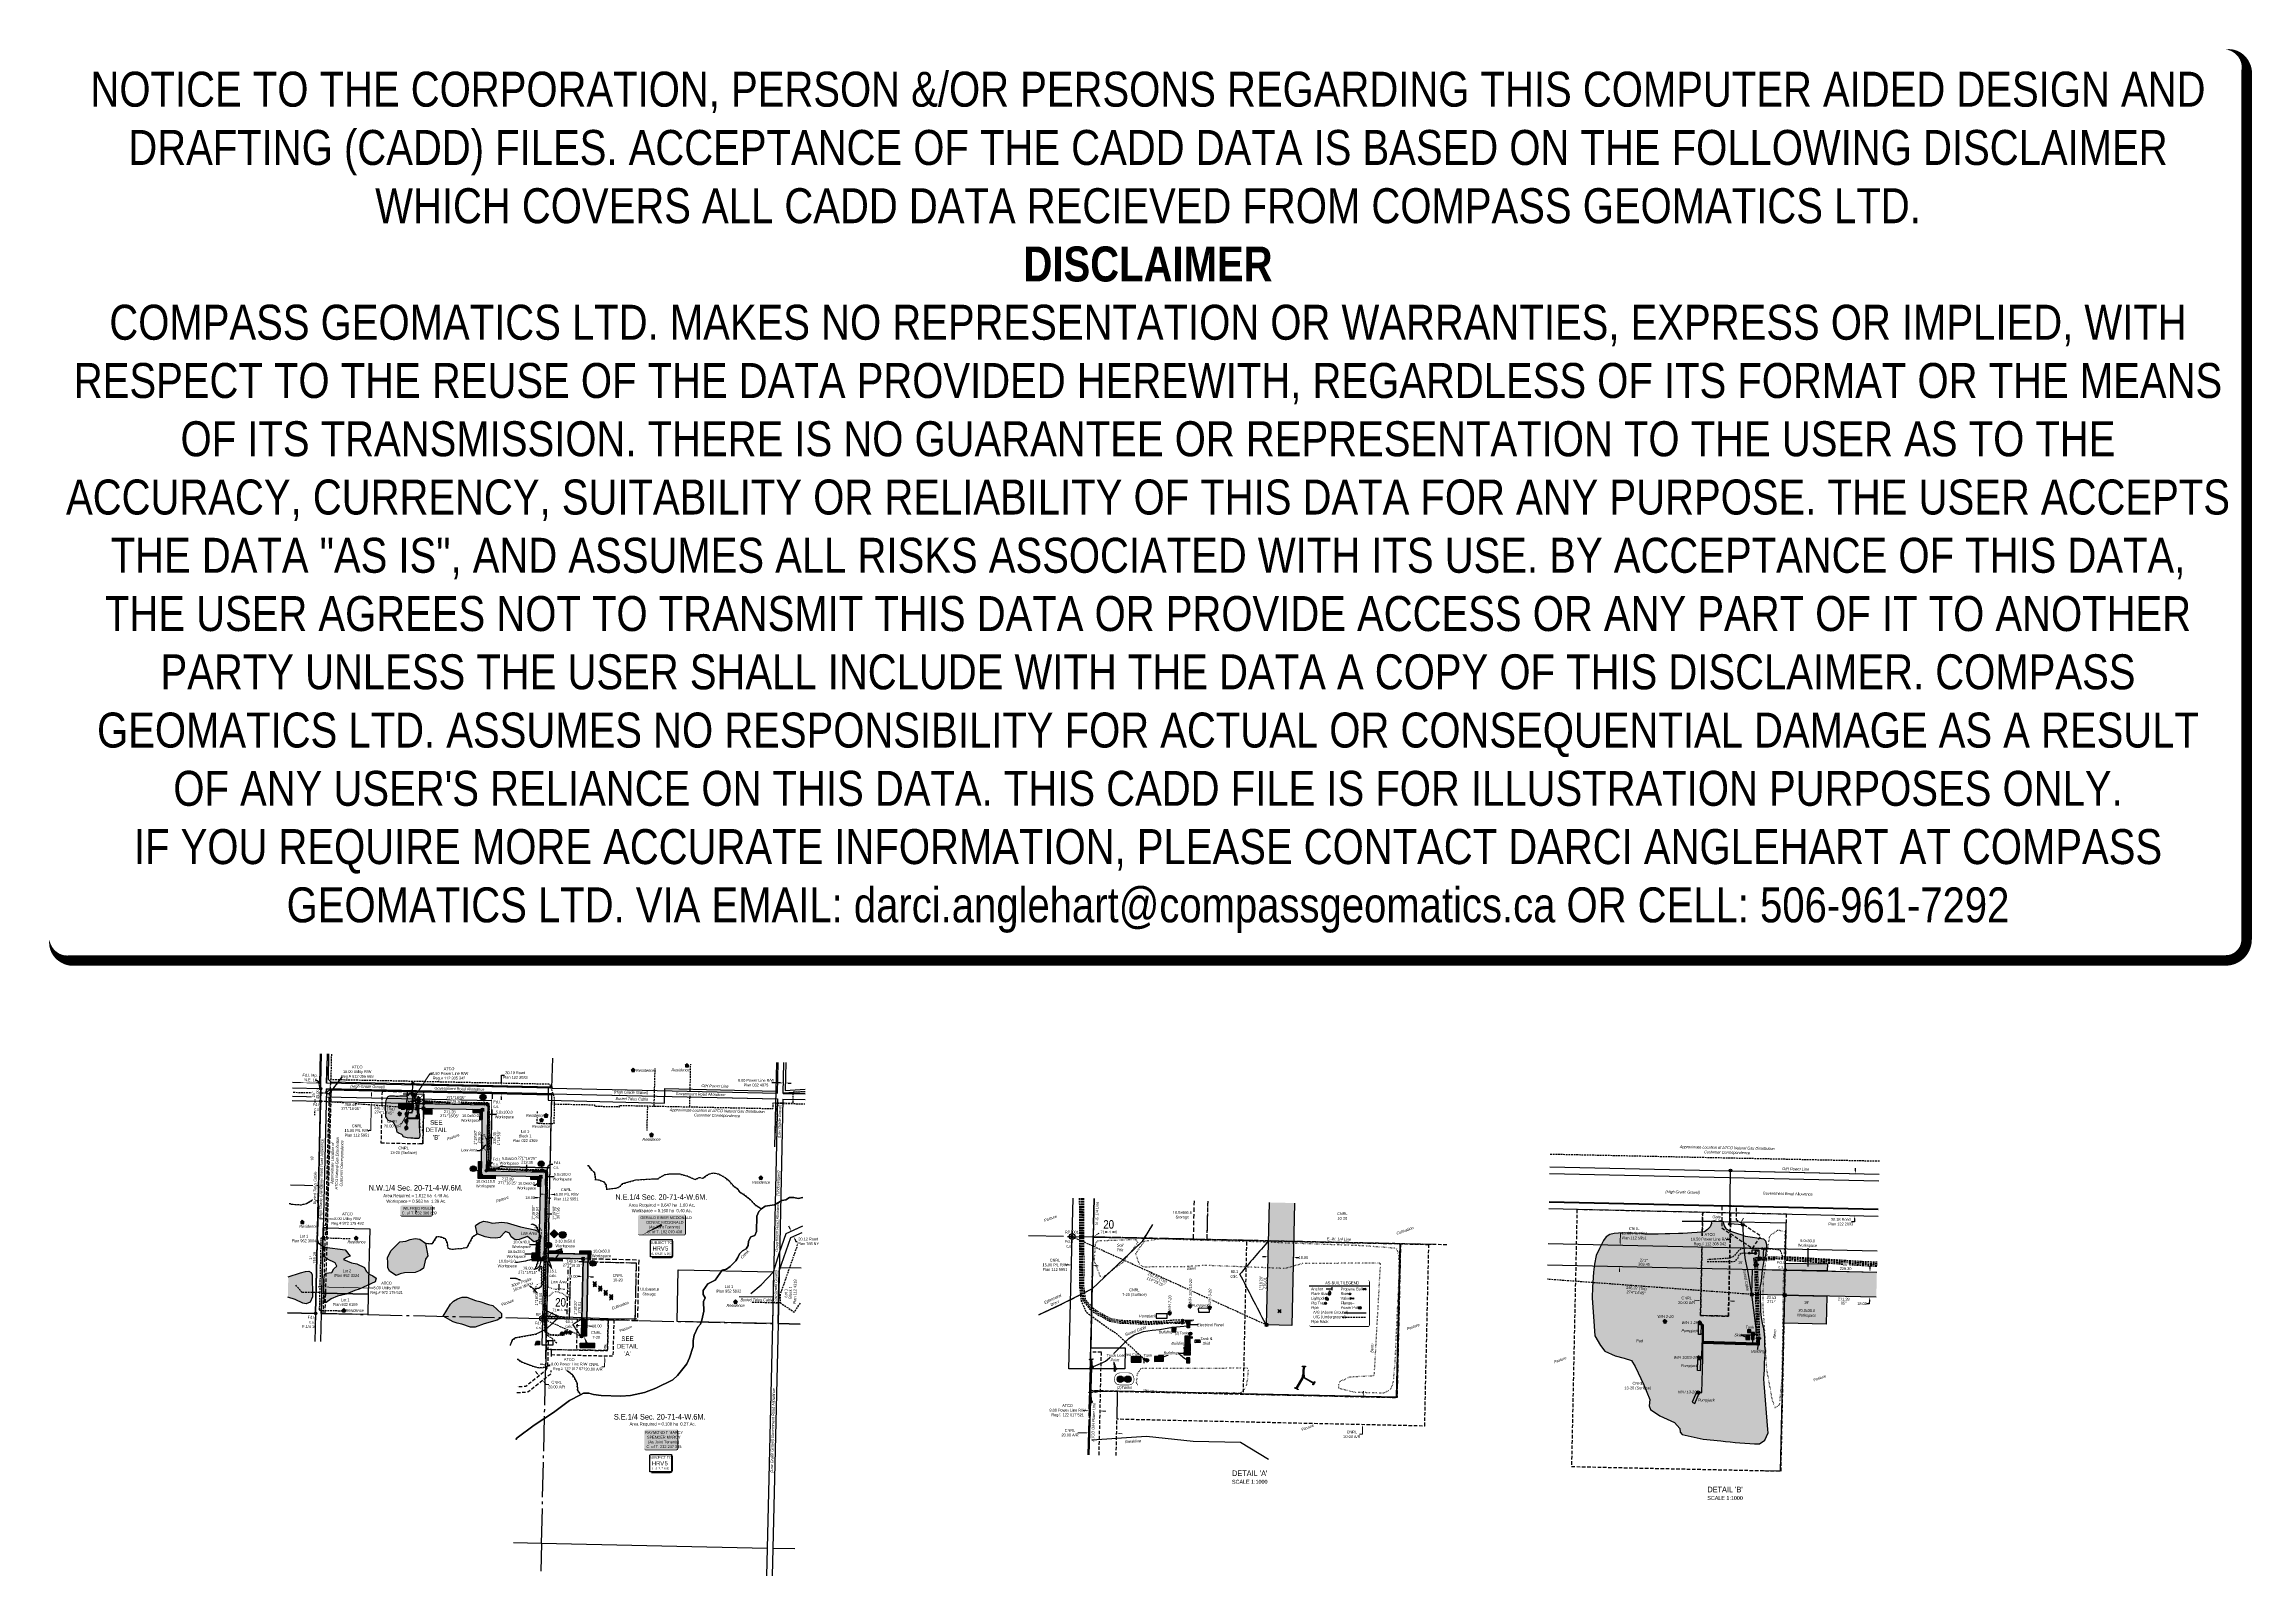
# Model space of a CAD drawing. Extents: x 397736 to 405633, y 6113180 to 6118658.
import ezdxf
from ezdxf.enums import TextEntityAlignment as Align

# ---------------------------------------------------------------- set-up
doc = ezdxf.new("R2010")
doc.units = 0
doc.header["$LTSCALE"] = 5
doc.header["$PDSIZE"] = 0.5
for name, pattern in [('0', [1, 1, 0]), ('foc-ACCESSROAD', [3.75, 2.5, -1.25]), ('foc-FLOWLINE', [3.75, 2.5, -1.25]), ('foc-QUARTERLINE', [33, 25, -3, 2, -3]), ('foc-TIELINE', [1.875, 1.25, -0.625]), ('foc-TOPO', [1, 0.2, -0.8]), ('foc-TOPO-ephemeral', [6.25, 3.125, -0.625, 0.625, -0.625, 0.625, -0.625]), ('foc-WHEELTRACKS', [2, 0.4, -1.6]), ('HIDDEN2', [4.7625, 3.175, -1.5875]), ('POWERLINE5', [7.8, 2.4, -0.6, 0.6, -0.6, 0.6, -0.6, 2.4]), ('UG_PIPE', [1.875, 1.25, -0.625])]:
    doc.linetypes.add(name, pattern=pattern)
doc.layers.get('Defpoints').update_dxf_attribs({"color": 9})
for name, color, linetype in [('10', 1, 'Continuous'), ('35', 37, 'Continuous'), ('9', 3, 'Continuous'), ('AS-CABLE', 224, 'foc-CABLE'), ('AS-FENCE', 48, 'foc-FENCE'), ('AS-OWNER', 7, 'Continuous'), ('AS-PIPE-UG', 44, 'UG_PIPE'), ('AS-PIPE-UG-T', 44, 'Continuous'), ('AS-POWER', 104, 'foc-POWER'), ('AS-POWER-EXISTING', 72, 'POWERLINE5'), ('AS-POWER-EXISTING-ANC', 72, 'Continuous'), ('AS-POWER-EXISTING-PP', 72, 'Continuous'), ('AS-POWER-T', 104, 'Continuous'), ('AS-RESIDENCE', 14, 'Continuous'), ('AS-ROADS', 254, 'Continuous'), ('AS-SYMBOL', 7, 'Continuous'), ('AS-TELUS', 224, 'foc-TEL'), ('AS-UNDERLAY-H', 141, 'Continuous'), ('C-AR', 13, 'foc-ACCESSROAD'), ('C-RW', 13, 'Continuous'), ('C-SYMBOL', 7, 'Continuous'), ('C-WS', 13, 'foc-ACCESSROAD'), ('C-WS-S', 8, 'Continuous'), ('CG-NOTES', 7, 'Continuous'), ('CTW', 7, 'Continuous'), ('DETAIL-T', 7, 'Continuous'), ('F-EZE', 190, 'foc-FLOWLINE'), ('L-AREAREQUIRED', 7, 'Continuous'), ('L-AREAWORK', 7, 'Continuous'), ('L-BD', 7, 'Continuous'), ('L-BD1', 253, 'Continuous'), ('L-MON', 1, 'Continuous'), ('L-MON-T', 1, 'Continuous'), ('L-QSEC', 8, 'foc-QUARTERLINE'), ('L-ROAD-T', 7, 'Continuous'), ('L-SEC', 7, 'Continuous'), ('L-SECLBL', 7, 'Continuous'), ('L-SECQ', 8, 'foc-QUARTERLINE'), ('L-TIE', 7, 'foc-TIELINE'), ('L-TITLEDB', 4, 'Continuous'), ('L-TITLEDB-T', 4, 'Continuous'), ('P-BORE', 7, 'Continuous'), ('P-CROSSINGS', 250, 'Continuous'), ('P-ELEVATION', 7, 'Continuous'), ('P-IOP1', 10, 'Continuous'), ('P-IOP1-H', 21, 'Continuous'), ('P-IOP2', 10, 'Continuous'), ('P-IOP2-H', 21, 'Continuous'), ('P-IOP3', 10, 'Continuous'), ('P-IOP3-H', 21, 'Continuous'), ('P-LTO', 14, 'Continuous'), ('P-PROPOSED', 10, 'Continuous'), ('P-PROPOSED-H', 21, 'Continuous'), ('P-TEMP-BLOCKS', 250, 'Continuous'), ('P-TEMP-BLUE', 146, 'Continuous'), ('P-TEMP-BLUE-T', 146, 'Continuous'), ('P-TXT', 4, 'Continuous'), ('T-BUSH', 110, '0'), ('T-BUSH-T', 110, 'Continuous'), ('T-CREEK', 160, 'Continuous'), ('T-DRAW', 143, 'foc-TOPO-ephemeral'), ('T-EXISTING RTF', 220, 'HIDDEN2'), ('T-EXISTING RTF-T', 220, 'Continuous'), ('T-GENERAL', 48, 'foc-TOPO'), ('T-LOW-AREA', 48, 'foc-TOPO'), ('T-SLOPE', 48, 'Continuous'), ('T-WATER', 160, 'Continuous'), ('T-WATER-H', 133, 'Continuous'), ('T-WATER-P3', 160, 'foc-WHEELTRACKS'), ('T-WATER-T', 170, 'Continuous')]:
    doc.layers.add(name, color=color, linetype=linetype)
for name, color, linetype, lineweight in [('AS-GENERAL', 48, 'Continuous', 18), ('C-AR-T', 13, 'Continuous', 9), ('C-RW-T', 13, 'Continuous', 9), ('C-WS-T', 13, 'Continuous', 9), ('F-EZE-T', 190, 'Continuous', 9), ('T-TEXT', 48, 'Continuous', 18)]:
    doc.layers.add(name, color=color, linetype=linetype, lineweight=lineweight)
for name, color, linetype, true_color in [('AS-PIPE-AG', 7, 'Continuous', 0x7d00fa), ('AS-STRUCTURE-H', 7, 'Continuous', 0xa8a8a8), ('AS-STRUCTURE-T', 7, 'Continuous', 0x454545), ('P-TEMP-BLUE-H', 7, 'Continuous', 0x99e6ff)]:
    doc.layers.add(name, color=color, linetype=linetype, true_color=true_color)
doc.layers.add('AS-STRUCTURE', color=7, linetype='Continuous', lineweight=30, true_color=0x595959)
doc.layers.add('DISCLAIMER', color=7, linetype='Continuous', plot=False)
doc.styles.add('100L', font='ARIALN.TTF', dxfattribs={"height": 11})
doc.styles.add('175L', font='ARIALN.TTF', dxfattribs={"height": 20})
doc.styles.add('80', font='ARIALN.TTF', dxfattribs={"height": 10})
doc.styles.add('80CG', font='ARIALN.TTF', dxfattribs={"height": 10})
doc.styles.add('80L', font='ARIALN.TTF', dxfattribs={"height": 10})
doc.styles.add('80LS', font='ARIALNI.TTF', dxfattribs={"height": 10})
doc.styles.add('Crossing', font='ARIALN.TTF', dxfattribs={"height": 10})
doc.styles.add('DESCRIPTION', font='ARIALN.TTF', dxfattribs={"height": 2.5})
doc.styles.add('foc-LtypeFont', font='ARIALN.TTF', dxfattribs={"height": 7.35})
doc.styles.add('HRV', font='ARIALN.TTF', dxfattribs={"height": 3})
doc.styles.add('Legend', font='ARIALN.TTF')
doc.styles.add('MtXpl_Arial_Narrow', font='ARIALNI.TTF')
doc.styles.add('SIMPLEX', font='ARIALN.TTF')
doc.linetypes.add('foc-CABLE', pattern='A,2,-1,["C",foc-LtypeFont,S=0.2,R=0,X=-0.625,Y=-0.75],-1.24,8', length=12.24)
doc.linetypes.add('foc-FENCE', pattern='A,10,-1,["X",foc-LtypeFont,S=0.2,R=0,X=-0.625,Y=-0.75],-1.24', length=12.24)
doc.linetypes.add('foc-POWER', pattern='A,6,-1,["P",foc-LtypeFont,S=0.2,R=0,X=-0.625,Y=-0.75],-1.24,4', length=12.24)
doc.linetypes.add('foc-POWER-NOLINE', pattern='A,0,-4,["P",foc-LtypeFont,S=0.2,R=0,X=-0.625,Y=-0.75],-8.24', length=12.24)
doc.linetypes.add('foc-TEL', pattern='A,2,-1,["T",foc-LtypeFont,S=0.2,R=0,X=-0.425,Y=-0.75],-1.24,8', length=12.24)
doc.linetypes.add('foc-TEL-NOLINE', pattern='A,0,-2,["T",foc-LtypeFont,S=0.2,R=0,X=-0.425,Y=-0.75],-10.24', length=12.24)
doc.linetypes.add('foc-TOPO-flowdirection-NOLINE', pattern='A,0,[">",foc-LtypeFont,S=0.3,R=0,X=0,Y=-0.945],-20,[">",foc-LtypeFont,S=0.3,R=0,X=0,Y=-0.945],0', length=20)
doc.dimstyles.new('Compass 5 000', dxfattribs={"dimscale": 5, "dimtxt": 9, "dimasz": 2, "dimexe": 0.2, "dimexo": 0.0625, "dimgap": 0.5, "dimtad": 0, "dimtih": 1, "dimtoh": 1, "dimzin": 0, "dimdsep": 46, "dimtxsty": '80CG', "dimcen": 0.1, "dimse1": 1, "dimse2": 1, "dimclrd": 256, "dimclrt": 256, "dimaunit": 1, "dimadec": 4, "dimazin": 0, "dimtfac": 0.06, "dimtofl": 0, "dimtmove": 0, "dimatfit": 1, "dimfxl": 0.2, "dimtolj": 1, "dimtzin": 0, "dimlwd": -1, "dimarcsym": 0})

# ---------------------------------------------------------------- blocks, each defined once
blk = doc.blocks.new('L-SECLBL')
at = {"layer": '9', "color": 7}
for p, q in [((-5.1, -27.8), (-12.3, -27.8)), ((20.7, -27.8), (13.5, -27.8))]:
    blk.add_line(p, q, dxfattribs=at)
at = {"layer": '10', "color": 2, "style": 'SIMPLEX'}
blk.add_attdef('SEC', text='', height=30, dxfattribs=at).set_placement((0, 0), align=Align.MIDDLE)
at = {"layer": '10', "color": 5, "style": '80L'}
blk.add_attdef('TWP', text='', height=9.5, dxfattribs=at).set_placement((-14.4, -27.4), align=Align.MIDDLE_RIGHT)
blk.add_attdef('RGE', text='', height=9.5, dxfattribs=at).set_placement((3.6, -27.4), align=Align.MIDDLE_CENTER)
blk.add_attdef('MER', text='', height=9.5, dxfattribs=at).set_placement((23.2, -27.4), align=Align.MIDDLE_LEFT)
blk = doc.blocks.new('*U39')
h = blk.add_hatch(color=59)
edge = h.paths.add_edge_path()
edge.add_line((-79, -37), (79, -37))
edge.add_arc((79, -31), 6, 270, 360)
edge.add_line((85, -31), (85, 29.5))
edge.add_arc((79, 29.5), 6, 0, 90)
edge.add_line((79, 35.5), (-79, 35.5))
edge.add_arc((-79, 29.5), 6, 90, 180)
edge.add_line((-85, 29.5), (-85, -31))
edge.add_arc((-79, -31), 6, 180, 270)
at = {"color": 1, "flags": 128}
blk.add_lwpolyline([(-79, -37, 3, 3, 0), (79, -37, 3, 3, 0.414214), (85, -31, 3, 3, 0), (85, 29.5, 3, 0, 0.414214), (79, 35.5, 0, 0, 0), (-79, 35.5, 0, 0, 0.414214), (-85, 29.5, 0, 0, 0), (-85, -31, 0, 3, 0.414214)], format="xyseb", close=True, dxfattribs=at)
blk.add_lwpolyline([(-72.5, -37.6, 0, 7.5, 0), (0, 0, 0, 0, 0)], format="xyseb", dxfattribs=at)
at = {"color": 1, "style": '80'}
blk.add_attdef('ENTER_TEXT_001', (-36, -5), '', height=10, dxfattribs=at)
blk = doc.blocks.new('HRV')
blk.add_lwpolyline([(-35.1, 31.6), (37.2, 31.6), (37.2, -25.5, -0.414214), (32.2, -30.5), (-40.1, -30.5), (-40.1, 26.6, -0.414214)], format="xyb", close=True)
at = {"const_width": 5, "flags": 128}
blk.add_lwpolyline([(-35.1, -33), (32.2, -33, 0.414214), (39.7, -25.5), (39.7, 26.6)], format="xyb", dxfattribs=at)
at = {"style": '80L'}
blk.add_text('SUBJECT TO', height=9.5, dxfattribs=at).set_placement((-2, 13.1), align=Align.BOTTOM_CENTER)
blk.add_attdef('(N.W.1/4 00)', text='', height=7.12, dxfattribs=at).set_placement((-2, -24.4), align=Align.BOTTOM_CENTER)
at = {"layer": 'CTW', "color": 3, "style": 'HRV'}
blk.add_text('HRV', height=15, dxfattribs=at).set_placement((-10.9, -0.2), align=Align.MIDDLE_CENTER)
blk.add_attdef('0', text='', height=15, dxfattribs=at).set_placement((18.3, -0.2), align=Align.MIDDLE_CENTER)
blk = doc.blocks.new('*D40')
at = {"layer": 'C-RW-T', "transparency": 16777216}
for p, q in [((399518.9, 6114545.3), (399508.9, 6114545.5)), ((399553.9, 6114544.5), (399563.9, 6114544.3))]:
    blk.add_line(p, q, dxfattribs=at)
for points in [[(399518.9, 6114546.9), (399518.8, 6114543.6), (399528.9, 6114545.1)], [(399553.9, 6114546.1), (399553.8, 6114542.8), (399543.9, 6114544.7)]]:
    blk.add_solid(points, dxfattribs=at)
at = {"layer": 'Defpoints', "color": 0, "transparency": 16777216}
for p in [(399528.9, 6114545.1), (399526.5, 6114438.5), (399541.4, 6114438.2)]:
    blk.add_point(p, dxfattribs=at)
at = {"layer": 'C-RW-T', "transparency": 16777216, "insert": (399603, 6114544.3), "char_height": 10, "attachment_point": 5, "style": '80CG'}
blk.add_mtext('\\A1;CNRL\\P15.00 P/L R/W\\PPlan 112 5951', dxfattribs=at)
blk = doc.blocks.new('*D41')
at = {"layer": 'F-EZE-T', "transparency": 16777216}
for p, q in [((399520, 6113936.7), (399510, 6113937)), ((399548, 6113936.1), (399558, 6113935.9))]:
    blk.add_line(p, q, dxfattribs=at)
for points in [[(399520.1, 6113938.4), (399520, 6113935.1), (399530, 6113936.5)], [(399548, 6113937.8), (399548, 6113934.4), (399538, 6113936.3)]]:
    blk.add_solid(points, dxfattribs=at)
at = {"layer": 'F-EZE-T', "transparency": 16777216, "insert": (399614.3, 6113935.9), "char_height": 10, "attachment_point": 5, "style": '80CG', "bg_fill": 3, "box_fill_scale": 1.1, "bg_fill_color": 256, "bg_fill_true_color": 13158600, "bg_fill_transparency": 0}
blk.add_mtext('\\A1;ATCO\\P8.00 Power Line R/W \\PReg.# 122 017 521', dxfattribs=at)
at = {"layer": 'Defpoints', "color": 0, "transparency": 16777216}
for p in [(399530, 6113936.5), (399530.5, 6113958.5), (399538.5, 6113958.4)]:
    blk.add_point(p, dxfattribs=at)
blk = doc.blocks.new('*D42')
at = {"layer": 'Defpoints', "color": 0, "transparency": 16777216}
for p in [(400379.9, 6114942.8), (400380, 6114946.7), (400387.8, 6114946.5)]:
    blk.add_point(p, dxfattribs=at)
at = {"layer": 'L-TITLEDB-T', "transparency": 16777216}
for p, q in [((400369.9, 6114943.1), (400338.5, 6114943.8)), ((400397.7, 6114942.5), (400407.7, 6114942.2))]:
    blk.add_line(p, q, dxfattribs=at)
for points in [[(400370, 6114944.7), (400369.9, 6114941.4), (400379.9, 6114942.8)], [(400397.7, 6114944.1), (400397.6, 6114940.8), (400387.7, 6114942.7)]]:
    blk.add_solid(points, dxfattribs=at)
at = {"layer": 'L-TITLEDB-T', "transparency": 16777216, "insert": (400282.2, 6114943.8), "char_height": 10, "attachment_point": 5, "style": '80CG'}
blk.add_mtext('\\A1;8.00 Power Line R/W\\PPlan 032 4975', dxfattribs=at)
blk = doc.blocks.new('res_occ')
for points in [[(0.1, 0.9), (-1.3, -0.4), (1.5, -0.4)], [(-0.9, -1.4), (1.1, -1.4), (1.1, -0.4), (-0.9, -0.4)]]:
    blk.add_hatch(color=14).paths.add_polyline_path(points)
at = {"color": 14}
for points in [[(0.1, 0.9), (-1.3, -0.4), (1.5, -0.4)], [(-0.9, -1.4), (1.1, -1.4), (1.1, -0.4), (-0.9, -0.4)]]:
    blk.add_lwpolyline(points, close=True, dxfattribs=at)
blk = doc.blocks.new('*D48')
at = {"layer": 'C-RW-T', "transparency": 16777216}
for p, q in [((398906.1, 6114863.4), (398904.2, 6114772.6)), ((398906.8, 6114898.3), (398907, 6114908.2)), ((398904.2, 6114772.6), (398894.2, 6114772.6))]:
    blk.add_line(p, q, dxfattribs=at)
for points in [[(398904.4, 6114863.4), (398907.8, 6114863.4), (398906.3, 6114873.4)], [(398905.2, 6114898.3), (398908.5, 6114898.2), (398906.6, 6114888.3)]]:
    blk.add_solid(points, dxfattribs=at)
at = {"layer": 'Defpoints', "color": 0, "transparency": 16777216}
for p in [(398906.3, 6114873.4), (398943.2, 6114872.6), (398943.5, 6114887.5)]:
    blk.add_point(p, dxfattribs=at)
at = {"layer": 'C-RW-T', "transparency": 16777216, "insert": (398855.1, 6114772.6), "char_height": 10, "attachment_point": 5, "style": '80CG'}
blk.add_mtext('\\A1;CNRL\\P15.00 P/L R/W\\PPlan 112 5951', dxfattribs=at)
blk = doc.blocks.new('*D49')
at = {"layer": 'Defpoints', "color": 0, "transparency": 16777216}
for p in [(399370.8, 6114902.9), (399397.1, 6114902.3), (399397.7, 6114932.5)]:
    blk.add_point(p, dxfattribs=at)
at = {"layer": 'L-TITLEDB-T', "transparency": 16777216}
for p, q in [((399371.7, 6114943.1), (399372.3, 6114971)), ((399372.3, 6114971), (399382.3, 6114971)), ((399370.6, 6114892.9), (399370.4, 6114882.9))]:
    blk.add_line(p, q, dxfattribs=at)
for points in [[(399370.1, 6114943.1), (399373.4, 6114943), (399371.5, 6114933.1)], [(399369, 6114893), (399372.3, 6114892.9), (399370.8, 6114902.9)]]:
    blk.add_solid(points, dxfattribs=at)
at = {"layer": 'L-TITLEDB-T', "transparency": 16777216, "insert": (399421.1, 6114971), "char_height": 10, "attachment_point": 5, "style": '80CG'}
blk.add_mtext('\\A1;30.18 Road\\PPlan 122 2033', dxfattribs=at)
blk = doc.blocks.new('*U43')
h = blk.add_hatch(color=59)
edge = h.paths.add_edge_path()
edge.add_line((-51.5, -20), (51.5, -20))
edge.add_arc((51.5, -14), 6, 270, 360)
edge.add_line((57.5, -14), (57.5, 12.5))
edge.add_arc((51.5, 12.5), 6, 0, 90)
edge.add_line((51.5, 18.5), (-51.5, 18.5))
edge.add_arc((-51.5, 12.5), 6, 90, 180)
edge.add_line((-57.5, 12.5), (-57.5, -14))
edge.add_arc((-51.5, -14), 6, 180, 270)
at = {"color": 1, "flags": 128}
blk.add_lwpolyline([(-51.5, -20, 3, 3, 0), (51.5, -20, 3, 3, 0.414214), (57.5, -14, 3, 3, 0), (57.5, 12.5, 3, 0, 0.414214), (51.5, 18.5, 0, 0, 0), (-51.5, 18.5, 0, 0, 0.414214), (-57.5, 12.5, 0, 0, 0), (-57.5, -14, 0, 3, 0.414214)], format="xyseb", close=True, dxfattribs=at)
blk.add_lwpolyline([(-4.7, -12.6, 0, 7.5, 0), (0, 0, 0, 0, 0)], format="xyseb", dxfattribs=at)
at = {"color": 1, "style": '80'}
blk.add_attdef('ENTER_TEXT_001', (-36, -5), '', height=10, dxfattribs=at)
blk = doc.blocks.new('*D44')
at = {"layer": 'Defpoints', "color": 0, "transparency": 16777216}
for p in [(399059.7, 6114891.8), (399060.5, 6114891.3), (399066.3, 6114900)]:
    blk.add_point(p, dxfattribs=at)
at = {"layer": 'F-EZE-T', "transparency": 16777216}
for p, q in [((399071, 6114908.9), (399115.2, 6114975.4)), ((399115.2, 6114975.4), (399125.2, 6114975.4)), ((399054.2, 6114883.5), (399048.6, 6114875.1))]:
    blk.add_line(p, q, dxfattribs=at)
for points in [[(399052.8, 6114884.4), (399055.5, 6114882.5), (399059.7, 6114891.8)], [(399069.6, 6114909.8), (399072.4, 6114907.9), (399065.5, 6114900.5)]]:
    blk.add_solid(points, dxfattribs=at)
at = {"layer": 'F-EZE-T', "transparency": 16777216, "insert": (399184.4, 6114975.4), "char_height": 10, "attachment_point": 5, "style": '80CG'}
blk.add_mtext('\\A1;ATCO\\P10.50 Power Line R/W\\PReg.# 112 305 342', dxfattribs=at)
blk = doc.blocks.new('*D45')
at = {"layer": 'C-AR-T', "transparency": 16777216}
for p, q in [((399014.8, 6114796.9), (399009.8, 6114796.9)), ((399023.2, 6114848.1), (399013.3, 6114848.3)), ((399043.2, 6114847.6), (399014.8, 6114796.9)), ((399033.2, 6114847.8), (399053.2, 6114847.4)), ((399063.2, 6114847.2), (399073.2, 6114847))]:
    blk.add_line(p, q, dxfattribs=at)
for points in [[(399023.3, 6114849.7), (399023.2, 6114846.4), (399033.2, 6114847.8)], [(399063.3, 6114848.9), (399063.2, 6114845.5), (399053.2, 6114847.4)]]:
    blk.add_solid(points, dxfattribs=at)
at = {"layer": 'Defpoints', "color": 0, "transparency": 16777216}
for p in [(399033.4, 6114856.4), (399053.2, 6114847.4), (399053.4, 6114856)]:
    blk.add_point(p, dxfattribs=at)
at = {"layer": 'C-AR-T', "transparency": 16777216, "insert": (398982, 6114796.9), "char_height": 10, "attachment_point": 5, "style": '80CG'}
blk.add_mtext('\\A1;CNRL\\P20.00 A/R', dxfattribs=at)
blk = doc.blocks.new('*D46')
at = {"layer": 'Defpoints', "color": 0, "transparency": 16777216}
for p in [(398750.6, 6114456.8), (398737.1, 6114241.2), (398745.1, 6114241)]:
    blk.add_point(p, dxfattribs=at)
at = {"layer": 'F-EZE-T', "transparency": 16777216}
for p, q in [((398732.7, 6114457.2), (398722.7, 6114457.5)), ((398760.6, 6114456.5), (398770.6, 6114456.2))]:
    blk.add_line(p, q, dxfattribs=at)
for points in [[(398732.7, 6114458.9), (398732.6, 6114455.5), (398742.7, 6114457)], [(398760.7, 6114458.2), (398760.6, 6114454.8), (398750.6, 6114456.8)]]:
    blk.add_solid(points, dxfattribs=at)
at = {"layer": 'F-EZE-T', "transparency": 16777216, "insert": (398821.1, 6114456.2), "char_height": 10, "attachment_point": 5, "style": '80CG'}
blk.add_mtext('\\A1;ATCO\\P8.00 Utility R/W\\PReg.# 972 175 492', dxfattribs=at)
blk = doc.blocks.new('*D47')
at = {"layer": 'Defpoints', "color": 0, "transparency": 16777216}
for p in [(398736.9, 6114252.6), (398744.9, 6114252.4), (398743.9, 6114213.1)]:
    blk.add_point(p, dxfattribs=at)
at = {"layer": 'F-EZE-T', "transparency": 16777216}
for p, q in [((398725.9, 6114213.6), (398715.9, 6114213.8)), ((398753.9, 6114212.9), (398911.3, 6114208.8))]:
    blk.add_line(p, q, dxfattribs=at)
for points in [[(398726, 6114215.3), (398725.9, 6114211.9), (398735.9, 6114213.3)], [(398754, 6114214.5), (398753.9, 6114211.2), (398743.9, 6114213.1)]]:
    blk.add_solid(points, dxfattribs=at)
at = {"layer": 'F-EZE-T', "transparency": 16777216, "insert": (398961, 6114208.8), "char_height": 10, "attachment_point": 5, "style": '80CG'}
blk.add_mtext('\\A1;ATCO\\P8.00 Utility R/W\\PReg.# 972 175 521', dxfattribs=at)
blk = doc.blocks.new('*U50')
h = blk.add_hatch(color=59)
edge = h.paths.add_edge_path()
edge.add_line((-54, -37), (54, -37))
edge.add_arc((54, -31), 6, 270, 360)
edge.add_line((60, -31), (60, 29.5))
edge.add_arc((54, 29.5), 6, 0, 90)
edge.add_line((54, 35.5), (-54, 35.5))
edge.add_arc((-54, 29.5), 6, 90, 180)
edge.add_line((-60, 29.5), (-60, -31))
edge.add_arc((-54, -31), 6, 180, 270)
at = {"color": 1, "flags": 128}
blk.add_lwpolyline([(-54, -37, 3, 3, 0), (54, -37, 3, 3, 0.414214), (60, -31, 3, 3, 0), (60, 29.5, 3, 0, 0.414214), (54, 35.5, 0, 0, 0), (-54, 35.5, 0, 0, 0.414214), (-60, 29.5, 0, 0, 0), (-60, -31, 0, 3, 0.414214)], format="xyseb", close=True, dxfattribs=at)
blk.add_lwpolyline([(-0.3, 0, 0, 7.5, 0), (0, 0, 0, 0, 0)], format="xyseb", dxfattribs=at)
at = {"color": 1, "style": '80'}
blk.add_attdef('ENTER_TEXT_001', (-36, -5), '', height=10, dxfattribs=at)
blk = doc.blocks.new('*D51')
at = {"layer": 'C-AR-T', "transparency": 16777216}
for p, q in [((399500.2, 6113903.1), (399494, 6113911)), ((399525.2, 6113871.9), (399531.5, 6113864.1)), ((399531.5, 6113864.1), (399541.5, 6113864.1))]:
    blk.add_line(p, q, dxfattribs=at)
for points in [[(399501.5, 6113904.2), (399498.9, 6113902.1), (399506.5, 6113895.3)], [(399526.5, 6113872.9), (399523.9, 6113870.9), (399519, 6113879.7)]]:
    blk.add_solid(points, dxfattribs=at)
at = {"layer": 'Defpoints', "color": 0, "transparency": 16777216}
for p in [(399502.8, 6113892.4), (399515.3, 6113876.8), (399519, 6113879.7)]:
    blk.add_point(p, dxfattribs=at)
at = {"layer": 'C-AR-T', "transparency": 16777216, "insert": (399569.2, 6113864.1), "char_height": 10, "attachment_point": 5, "style": '80CG'}
blk.add_mtext('\\A1;CNRL\\P20.00 A/R', dxfattribs=at)
blk = doc.blocks.new('fdia')
at = {"color": 255, "const_width": 1}
blk.add_lwpolyline([(-0.5, 0, 1), (0.5, 0, 1)], format="xyb", close=True, dxfattribs=at)
blk = doc.blocks.new('Fdiaa')
blk.add_blockref('fdia', (0, 0))
blk = doc.blocks.new('fdib')
at = {"color": 1, "const_width": 1.6}
blk.add_lwpolyline([(-0.4, 0, 1), (0.4, 0, 1)], format="xyb", close=True, dxfattribs=at)
at = {"color": 1}
blk.add_circle((0, 0), 0.8, dxfattribs=at)
blk = doc.blocks.new('Fdibb')
blk.add_blockref('fdib', (0, 0))
blk = doc.blocks.new('fdicc')
for name in ['Fdibb', 'Fdiaa']:
    blk.add_blockref(name, (0, 0))
blk = doc.blocks.new('FDI')
blk.add_blockref('fdicc', (0, 0))
blk = doc.blocks.new('GAS')
h = blk.add_hatch(color=255)
h.dxf.hatch_style = 1
edge = h.paths.add_edge_path()
edge.add_arc((0, 0), 0.9, 0, 360)
for p, q in [((-0.8, 0), (-1.6, 0)), ((-0.6, 0.6), (-1.1, 1.1)), ((0, 0.8), (0, 1.6)), ((0.6, 0.6), (1.1, 1.1)), ((1.6, 0), (0.8, 0)), ((-0.6, -0.6), (-1.1, -1.1)), ((0, -0.8), (0, -1.6)), ((1.1, -1.1), (0.6, -0.6))]:
    blk.add_line(p, q)
blk.add_circle((0, 0), 0.8)
blk = doc.blocks.new('RISER')
h = blk.add_hatch(color=255)
h.dxf.hatch_style = 1
edge = h.paths.add_edge_path()
edge.add_arc((0, 0), 0.7, 0, 360)
blk.add_hatch(color=13).paths.add_polyline_path([(0.6, -0.2), (-0.6, -0.2, 0.774597)])
at = {"color": 13}
blk.add_line((-0.6, -0.2), (0.6, -0.2), dxfattribs=at)
blk.add_circle((0, 0), 0.6, dxfattribs=at)
blk = doc.blocks.new('PIG')
h = blk.add_hatch(color=255)
h.dxf.hatch_style = 1
edge = h.paths.add_edge_path()
edge.add_arc((0, 0), 0.85, 0, 360)
at = {"layer": 'AS-SYMBOL'}
h = blk.add_hatch(color=13, dxfattribs=at)
h.dxf.hatch_style = 1
h.paths.add_polyline_path([(-0.1, 0, 1), (-0.6, 0, 1)])
h = blk.add_hatch(color=13, dxfattribs=at)
h.dxf.hatch_style = 1
h.paths.add_polyline_path([(0.1, 0, 1), (0.6, 0, 1)])
at = {"layer": 'AS-SYMBOL', "color": 13}
for centre, radius in [((0, 0), 0.75), ((-0.3, 0), 0.225), ((0.3, 0), 0.225)]:
    blk.add_circle(centre, radius, dxfattribs=at)
blk = doc.blocks.new('WC')
at = {"layer": 'L-MON'}
h = blk.add_hatch(color=255, dxfattribs=at)
h.dxf.hatch_style = 1
edge = h.paths.add_edge_path()
edge.add_arc((0, 0), 0.9, 0, 360)
at = {"layer": 'L-MON', "color": 240, "flags": 128}
for points in [[(-0.6, 0.5), (-1.2, 1.1)], [(0.5, 0.6), (1.1, 1.2)], [(-1.2, -1.2), (-0.6, -0.6)], [(1.2, -1.2), (0.6, -0.6)]]:
    blk.add_lwpolyline(points, dxfattribs=at)
at = {"layer": 'L-MON', "color": 240}
for radius in [0.8, 0.373]:
    blk.add_circle((0, 0), radius, dxfattribs=at)
blk = doc.blocks.new('*D52')
at = {"layer": 'P-TXT', "transparency": 16777216}
for p, q in [((399652.7, 6114250.9), (399642.7, 6114251.1)), ((399690.6, 6114250), (399700.6, 6114249.8))]:
    blk.add_line(p, q, dxfattribs=at)
for points in [[(399652.7, 6114252.6), (399652.6, 6114249.2), (399662.7, 6114250.7)], [(399690.7, 6114251.7), (399690.6, 6114248.4), (399680.7, 6114250.3)]]:
    blk.add_solid(points, dxfattribs=at)
at = {"layer": 'P-TXT', "transparency": 16777216, "insert": (399626.7, 6114251.1), "char_height": 10, "attachment_point": 5, "style": '80CG', "bg_fill": 3, "box_fill_scale": 1.1, "bg_fill_color": 256, "bg_fill_true_color": 13158600, "bg_fill_transparency": 0}
blk.add_mtext('\\A1;18.00', dxfattribs=at)
at = {"layer": 'Defpoints', "color": 0, "transparency": 16777216}
for p in [(399662.6, 6114249.5), (399680.6, 6114249.1), (399680.7, 6114250.3)]:
    blk.add_point(p, dxfattribs=at)
blk = doc.blocks.new('*U54')
h = blk.add_hatch(color=111)
h.dxf.hatch_style = 1
h.paths.add_polyline_path([(-26.5, 8), (26.5, 8), (26.5, -8), (-26.5, -8)])
for p, q in [((-26.5, -8), (-26.5, 8)), ((-26.5, 8), (26.5, 8)), ((26.5, -8), (26.5, 8)), ((-26.5, -8), (26.5, -8))]:
    blk.add_line(p, q)
at = {"layer": 'P-ELEVATION', "color": 7, "flags": 128}
blk.add_lwpolyline([(0, 0, 10, 0, 0), (-12.7, 32.5, 0, 0, 0)], format="xyseb", dxfattribs=at)
at = {"layer": 'P-ELEVATION', "style": 'Legend'}
blk.add_attdef('STATION', text='', height=10, dxfattribs=at).set_placement((0, 0), align=Align.MIDDLE_CENTER)
blk = doc.blocks.new('*U55')
h = blk.add_hatch(color=111)
h.dxf.hatch_style = 1
h.paths.add_polyline_path([(-26.5, 8), (26.5, 8), (26.5, -8), (-26.5, -8)])
for p, q in [((-26.5, -8), (-26.5, 8)), ((-26.5, 8), (26.5, 8)), ((26.5, -8), (26.5, 8)), ((-26.5, -8), (26.5, -8))]:
    blk.add_line(p, q)
at = {"layer": 'P-ELEVATION', "color": 7, "flags": 128}
blk.add_lwpolyline([(0, 0, 10, 0, 0), (39.4, 0.1, 0, 0, 0)], format="xyseb", dxfattribs=at)
at = {"layer": 'P-ELEVATION', "style": 'Legend'}
blk.add_attdef('STATION', text='', height=10, dxfattribs=at).set_placement((0, 0), align=Align.MIDDLE_CENTER)
blk = doc.blocks.new('TEMP')
h = blk.add_hatch(color=255)
h.dxf.hatch_style = 1
h.paths.add_polyline_path([(0, 0.3), (-0.7, 1.2), (-0.7, 0.7), (-1.2, 0.7), (-0.3, 0), (-1.2, -0.7), (-0.7, -0.7), (-0.7, -1.2), (0, -0.3), (0.7, -1.2), (0.7, -0.7), (1.2, -0.7), (0.3, 0), (1.2, 0.7), (0.7, 0.7), (0.7, 1.2)])
h.paths.add_polyline_path([(0.6, 0.8), (0.6, 0.6), (0.8, 0.6), (0.1, 0), (0.8, -0.6), (0.6, -0.6), (0.6, -0.8), (0, -0.1), (-0.6, -0.8), (-0.6, -0.6), (-0.8, -0.6), (-0.1, 0), (-0.8, 0.6), (-0.6, 0.6), (-0.6, 0.8), (0, 0.1)], flags=16)
h = blk.add_hatch(color=1)
h.dxf.hatch_style = 1
h.paths.add_polyline_path([(0, 0.1), (-0.6, 0.8), (-0.6, 0.6), (-0.8, 0.6), (-0.1, 0), (-0.8, -0.6), (-0.6, -0.6), (-0.6, -0.8), (0, -0.1), (0.6, -0.8), (0.6, -0.6), (0.8, -0.6), (0.1, 0), (0.8, 0.6), (0.6, 0.6), (0.6, 0.8)])
at = {"color": 1}
for p, q in [((-0.1, 0), (0.1, 0)), ((0, 0.1), (0, -0.1))]:
    blk.add_line(p, q, dxfattribs=at)
at = {"color": 255, "flags": 128}
blk.add_lwpolyline([(-0.3, 0), (-1.2, 0.7), (-0.7, 0.7), (-0.7, 1.2), (0, 0.3), (0.7, 1.2), (0.7, 0.7), (1.2, 0.7), (0.3, 0), (1.2, -0.7), (0.7, -0.7), (0.7, -1.2), (0, -0.3), (-0.7, -1.2), (-0.7, -0.7), (-1.2, -0.7)], close=True, dxfattribs=at)
at = {"color": 1, "flags": 128}
blk.add_lwpolyline([(-0.1, 0), (-0.8, 0.6), (-0.6, 0.6), (-0.6, 0.8), (0, 0.1), (0.6, 0.8), (0.6, 0.6), (0.8, 0.6), (0.1, 0), (0.8, -0.6), (0.6, -0.6), (0.6, -0.8), (0, -0.1), (-0.6, -0.8), (-0.6, -0.6), (-0.8, -0.6)], close=True, dxfattribs=at)
blk = doc.blocks.new('*D59')
at = {"layer": 'C-AR-T', "transparency": 16777216}
for p, q in [((401462.4, 6113691.5), (401433, 6113692.1)), ((401582.4, 6113688.7), (401592.3, 6113688.5))]:
    blk.add_line(p, q, dxfattribs=at)
for points in [[(401462.5, 6113693.1), (401462.4, 6113689.8), (401472.4, 6113691.2)], [(401582.4, 6113690.4), (401582.3, 6113687.1), (401572.4, 6113689)]]:
    blk.add_solid(points, dxfattribs=at)
at = {"layer": 'Defpoints', "color": 0, "transparency": 16777216}
for p in [(401572.4, 6113689), (401470, 6113585.9), (401569.9, 6113583.6)]:
    blk.add_point(p, dxfattribs=at)
at = {"layer": 'C-AR-T', "transparency": 16777216, "insert": (401405.3, 6113692.1), "char_height": 10, "attachment_point": 5, "style": '80CG'}
blk.add_mtext('\\A1;CNRL\\P20.00 A/R', dxfattribs=at)
blk = doc.blocks.new('*D60')
at = {"layer": 'Defpoints', "color": 0, "transparency": 16777216}
for p in [(401473, 6113770.6), (401471.1, 6113685.6), (401511.1, 6113684.7)]:
    blk.add_point(p, dxfattribs=at)
at = {"layer": 'F-EZE-T', "transparency": 16777216}
for p, q in [((401463, 6113770.8), (401453, 6113771)), ((401523, 6113769.4), (401533, 6113769.2))]:
    blk.add_line(p, q, dxfattribs=at)
for points in [[(401463.1, 6113772.5), (401463, 6113769.1), (401473, 6113770.6)], [(401523, 6113771.1), (401523, 6113767.8), (401513, 6113769.7)]]:
    blk.add_solid(points, dxfattribs=at)
at = {"layer": 'F-EZE-T', "transparency": 16777216, "insert": (401396.7, 6113771), "char_height": 10, "attachment_point": 5, "style": '80CG'}
blk.add_mtext('\\A1;ATCO\\P8.00 Power Line R/W \\PReg#. 122 017 521', dxfattribs=at)
blk = doc.blocks.new('*U56')
h = blk.add_hatch(color=255)
h.dxf.hatch_style = 1
edge = h.paths.add_edge_path()
edge.add_arc((-7.7, 4.5), 0.2, 59.7203, 239.7203, ccw=False)
edge.add_line((-7.6, 4.6), (-0.1, 0.3))
edge.add_line((-0.1, 0.3), (-0.3, -0.1))
edge.add_line((-0.3, -0.1), (-7.8, 4.3))
h = blk.add_hatch(color=255)
h.dxf.hatch_style = 1
edge = h.paths.add_edge_path()
edge.add_arc((-0.6, -0.9), 0.2, 149.7203, 329.7203, ccw=False)
edge.add_line((-0.7, -0.8), (-0.1, 0.3))
edge.add_line((-0.1, 0.3), (0.4, 1.1))
edge.add_arc((0.6, 0.9), 0.2, -30.2797, 149.7203, ccw=False)
edge.add_line((0.7, 0.8), (-0.4, -1.1))
at = {"color": 255, "flags": 128}
blk.add_lwpolyline([(-7.8, 4.3, -1), (-7.6, 4.6), (-0.1, 0.3), (-0.3, -0.1)], format="xyb", close=True, dxfattribs=at)
at = {"color": 72, "const_width": 0.1, "flags": 128}
for points in [[(-7.7, 4.5), (0, 0)], [(-0.6, -0.9), (0.6, 0.9)]]:
    blk.add_lwpolyline(points, dxfattribs=at)
at = {"color": 255}
blk.add_lwpolyline([(-0.4, -1.1, -1), (-0.7, -0.8), (-0.1, 0.3), (0.4, 1.1, -1), (0.7, 0.8)], format="xyb", close=True, dxfattribs=at)
blk = doc.blocks.new('*U57')
h = blk.add_hatch(color=255)
h.dxf.hatch_style = 1
edge = h.paths.add_edge_path()
edge.add_arc((-1, 0.6), 0.2, 59.9113, 239.9113, ccw=False)
edge.add_line((-0.9, 0.7), (0.3, 0.1))
edge.add_line((0.3, 0.1), (1.1, -0.4))
edge.add_arc((1, -0.6), 0.2, -120.0887, 59.9113, ccw=False)
edge.add_line((0.9, -0.7), (-1.1, 0.4))
h = blk.add_hatch(color=255)
h.dxf.hatch_style = 1
edge = h.paths.add_edge_path()
edge.add_arc((4.4, 7.6), 0.2, -30.0887, 149.9113, ccw=False)
edge.add_line((4.6, 7.5), (0.3, 0.1))
edge.add_line((0.3, 0.1), (-0.1, 0.3))
edge.add_line((-0.1, 0.3), (4.2, 7.7))
at = {"color": 255}
blk.add_lwpolyline([(-1.1, 0.4, -1), (-0.9, 0.7), (0.3, 0.1), (1.1, -0.4, -1), (0.9, -0.7)], format="xyb", close=True, dxfattribs=at)
at = {"color": 72, "const_width": 0.1, "flags": 128}
for points in [[(-1, 0.6), (1, -0.6)], [(4.4, 7.6), (0, 0)]]:
    blk.add_lwpolyline(points, dxfattribs=at)
at = {"color": 255, "flags": 128}
blk.add_lwpolyline([(4.2, 7.7, -1), (4.6, 7.5), (0.3, 0.1), (-0.1, 0.3)], format="xyb", close=True, dxfattribs=at)
blk = doc.blocks.new('*U58')
h = blk.add_hatch(color=255)
h.dxf.hatch_style = 1
edge = h.paths.add_edge_path()
edge.add_arc((1.1, -0.1), 0.2, -93.7339, 86.2661, ccw=False)
edge.add_line((1.1, -0.3), (-0.2, -0.2))
edge.add_line((-0.2, -0.2), (-1.1, -0.1))
edge.add_arc((-1.1, 0.1), 0.2, 86.2661, 266.2661, ccw=False)
edge.add_line((-1.1, 0.3), (1.1, 0.1))
h = blk.add_hatch(color=255)
h.dxf.hatch_style = 1
edge = h.paths.add_edge_path()
edge.add_arc((-0.5, -7.5), 0.2, 176.2661, 356.2661, ccw=False)
edge.add_line((-0.7, -7.5), (-0.2, -0.2))
edge.add_line((-0.2, -0.2), (0.2, -0.2))
edge.add_line((0.2, -0.2), (-0.3, -7.6))
at = {"color": 255}
blk.add_lwpolyline([(1.1, 0.1, -1), (1.1, -0.3), (-0.2, -0.2), (-1.1, -0.1, -1), (-1.1, 0.3)], format="xyb", close=True, dxfattribs=at)
at = {"color": 72, "const_width": 0.1, "flags": 128}
for points in [[(1.1, -0.1), (-1.1, 0.1)], [(-0.5, -7.5), (0, 0)]]:
    blk.add_lwpolyline(points, dxfattribs=at)
at = {"color": 255, "flags": 128}
blk.add_lwpolyline([(-0.3, -7.6, -1), (-0.7, -7.5), (-0.2, -0.2), (0.2, -0.2)], format="xyb", close=True, dxfattribs=at)
blk = doc.blocks.new('FLARE')
h = blk.add_hatch(color=255)
h.dxf.hatch_style = 1
h.paths.add_polyline_path([(0.2, 2.4, 0.114147), (0.1, 2.4), (0.1, 2.4, 0.261551), (0, 2.4), (0, 2.4, 0.131268), (0, 2.4), (0, 2.3, 0.041497), (0, 2.3), (-0.1, 2.3, 0.015174), (-0.1, 2.3), (-0.1, 2.2, 0.004376), (-0.1, 2.2), (-0.1, 2.2), (-0.1, 2.1), (-0.1, 2), (-0.1, 2), (-0.1, 1.9), (-0.1, 1.8), (-0.2, 1.8), (-0.2, 1.7), (-0.2, 1.6), (-0.3, 1.5), (-0.3, 1.5), (-0.3, 1.4), (-0.4, 1.3), (-0.4, 1.2, 0.000505), (-0.4, 1.2), (-0.4, 1.2, 0.002398), (-0.4, 1.2), (-0.5, 1.1, 0.004177), (-0.5, 1.1), (-0.5, 1, 0.005735), (-0.5, 1), (-0.5, 1, 0.006994), (-0.5, 0.9), (-0.6, 0.9, 0.00791), (-0.6, 0.9), (-0.6, 0.8, 0.008323), (-0.6, 0.8), (-0.6, 0.7, 0.008095), (-0.6, 0.7), (-0.7, 0.6, 0.008067), (-0.7, 0.6), (-0.7, 0.5, 0.008387), (-0.7, 0.5), (-0.7, 0.4, 0.009056), (-0.7, 0.4), (-0.7, 0.3, 0.010123), (-0.7, 0.3), (-0.7, 0.2, 0.011689), (-0.7, 0.2), (-0.7, 0.1, 0.013925), (-0.7, 0.1), (-0.8, 0, 0.016488), (-0.8, 0), (-0.7, -0.1, 0.017255), (-0.7, -0.1), (-0.7, -0.2, 0.01735), (-0.7, -0.2), (-0.7, -0.3, 0.017311), (-0.7, -0.3), (-0.7, -0.4, 0.01715), (-0.7, -0.4), (-0.7, -0.4, 0.016886), (-0.7, -0.4), (-0.7, -0.5, 0.016546), (-0.7, -0.5), (-0.6, -0.6, 0.016164), (-0.6, -0.6), (-0.6, -0.6, 0.016329), (-0.6, -0.6), (-0.6, -0.7, 0.018828), (-0.6, -0.7), (-0.5, -0.7, 0.022087), (-0.5, -0.7), (-0.5, -0.7, 0.025345), (-0.5, -0.8), (-0.5, -0.8, 0.028234), (-0.5, -0.8), (-0.4, -0.8, 0.030298), (-0.4, -0.8), (-0.4, -0.8, 0.031129), (-0.4, -0.8), (-0.3, -0.9, 0.030544), (-0.3, -0.9), (-0.3, -0.9, 0.028465), (-0.3, -0.9), (-0.2, -0.9, 0.025311), (-0.2, -0.9), (-0.2, -0.9, 0.02283), (-0.2, -0.9), (-0.1, -0.9, 0.021226), (-0.1, -0.9), (-0.1, -0.9, 0.020401), (0, -0.9), (0, -0.9, 0.020299), (0, -0.9), (0.1, -0.9, 0.020911), (0.1, -0.9), (0.1, -0.8, 0.022277), (0.1, -0.8), (0.2, -0.8, 0.023712), (0.2, -0.8), (0.2, -0.8, 0.022408), (0.2, -0.8), (0.2, -0.7, 0.01993), (0.2, -0.7), (0.3, -0.7, 0.017146), (0.3, -0.7), (0.3, -0.7, 0.014211), (0.3, -0.7), (0.3, -0.6, 0.011221), (0.3, -0.6), (0.4, -0.6, 0.008212), (0.4, -0.6), (0.4, -0.6, 0.005172), (0.4, -0.6), (0.4, -0.5, 0.002523), (0.4, -0.5), (0.4, -0.5, 0.001671), (0.4, -0.5), (0.5, -0.5, 0.001229), (0.5, -0.5), (0.5, -0.4, 0.00075), (0.5, -0.4), (0.5, -0.4, 0.00026), (0.5, -0.4), (0.5, -0.4), (0.6, -0.3), (0.6, -0.3), (0.6, -0.3), (0.6, -0.2, 0.001311), (0.6, -0.2), (0.7, -0.2, 0.003726), (0.7, -0.2), (0.7, -0.1, 0.006065), (0.7, -0.1), (0.7, -0.1, 0.008452), (0.7, -0.1), (0.7, -0.1, 0.010991), (0.7, 0), (0.8, 0, 0.013767), (0.8, 0), (0.8, 0, 0.016839), (0.8, 0.1), (0.8, 0.1, 0.019104), (0.8, 0.1), (0.8, 0.2, 0.016987), (0.8, 0.2), (0.8, 0.2, 0.013636), (0.8, 0.2), (0.8, 0.3, 0.010244), (0.8, 0.3), (0.9, 0.3, 0.006846), (0.9, 0.3), (0.9, 0.4, 0.003419), (0.9, 0.4), (0.9, 0.4), (0.9, 0.5), (0.9, 0.5), (0.9, 0.5), (0.9, 0.6), (0.9, 0.6, 0.001278), (0.9, 0.6), (0.9, 0.7, 0.004735), (0.9, 0.7), (0.9, 0.7, 0.008354), (0.9, 0.7), (0.9, 0.8, 0.012059), (0.9, 0.8), (0.9, 0.8, 0.015712), (0.9, 0.8), (0.9, 0.8, 0.018457), (0.9, 0.9), (0.9, 0.9, 0.018102), (0.9, 0.9), (0.9, 0.9, 0.016533), (0.9, 0.9), (0.9, 1, 0.014576), (0.9, 1), (0.9, 1, 0.012435), (0.9, 1), (0.8, 1.1, 0.010283), (0.8, 1.1), (0.8, 1.1, 0.00824), (0.8, 1.1), (0.8, 1.2, 0.00638), (0.8, 1.2), (0.8, 1.2, 0.004735), (0.8, 1.2), (0.8, 1.3, 0.003388), (0.8, 1.3), (0.7, 1.3, 0.002345), (0.7, 1.3), (0.7, 1.4, 0.001492), (0.7, 1.4), (0.7, 1.5, 0.000746), (0.7, 1.5), (0.6, 1.5), (0.6, 1.6), (0.6, 1.6), (0.5, 1.7), (0.5, 1.7), (0.5, 1.8), (0.5, 1.8), (0.4, 1.9), (0.4, 1.9), (0.4, 2), (0.4, 2), (0.4, 2.1, 0.000332), (0.4, 2.1), (0.3, 2.1, 0.001849), (0.3, 2.1), (0.3, 2.2, 0.0038), (0.3, 2.2), (0.3, 2.2, 0.006473), (0.3, 2.2), (0.2, 2.3, 0.010865), (0.2, 2.3), (0.2, 2.3, 0.019524), (0.2, 2.3), (0.2, 2.4, 0.041077), (0.2, 2.4)])
at = {"color": 13, "flags": 128}
for points in [[(0.1, -0.7), (0.1, -0.7), (0, -0.8), (0, -0.8), (-0.1, -0.8), (-0.1, -0.8), (-0.2, -0.8), (-0.2, -0.8), (-0.2, -0.8), (-0.3, -0.8), (-0.3, -0.8), (-0.4, -0.7), (-0.4, -0.7), (-0.4, -0.7), (-0.5, -0.6), (-0.5, -0.6), (-0.5, -0.6), (-0.5, -0.5), (-0.6, -0.5), (-0.6, -0.4), (-0.6, -0.3), (-0.6, -0.3), (-0.6, -0.2), (-0.6, -0.1), (-0.7, 0), (-0.6, 0.1), (-0.6, 0.2), (-0.6, 0.3), (-0.6, 0.4), (-0.6, 0.5), (-0.6, 0.6), (-0.5, 0.7), (-0.5, 0.7), (-0.5, 0.8), (-0.4, 0.9), (-0.4, 1), (-0.4, 1.1), (-0.3, 1.1), (-0.3, 1.2), (-0.3, 1.3), (-0.2, 1.3), (-0.2, 1.4), (-0.2, 1.5), (-0.1, 1.6), (-0.1, 1.6), (-0.1, 1.7), (0, 1.8), (0, 1.9), (0, 2), (0, 2), (0, 2.1), (0, 2.2), (0, 2.2), (0, 2.3), (0.1, 2.3), (0.1, 2.3), (0.1, 2.3), (0.1, 2.3), (0.1, 2.3), (0.1, 2.3), (0.2, 2.2), (0.2, 2.2), (0.2, 2.1), (0.2, 2.1), (0.3, 2), (0.3, 2), (0.3, 1.9), (0.3, 1.9), (0.4, 1.8), (0.4, 1.8), (0.4, 1.7), (0.4, 1.7), (0.5, 1.6), (0.5, 1.6), (0.5, 1.5), (0.5, 1.5), (0.6, 1.4), (0.6, 1.4), (0.6, 1.3), (0.7, 1.2), (0.7, 1.2), (0.7, 1.1), (0.7, 1.1), (0.8, 1), (0.8, 1), (0.8, 1), (0.8, 0.9), (0.8, 0.9), (0.8, 0.8), (0.8, 0.8), (0.8, 0.8), (0.8, 0.7), (0.8, 0.7), (0.8, 0.6), (0.8, 0.6), (0.8, 0.6), (0.8, 0.5), (0.8, 0.5), (0.8, 0.4), (0.8, 0.4), (0.8, 0.3), (0.8, 0.3), (0.7, 0.2), (0.7, 0.2), (0.7, 0.1), (0.7, 0.1), (0.7, 0), (0.7, 0), (0.6, 0), (0.6, -0.1), (0.6, -0.1), (0.6, -0.2), (0.5, -0.2), (0.5, -0.2), (0.5, -0.3), (0.5, -0.3), (0.4, -0.4), (0.4, -0.4), (0.4, -0.4), (0.4, -0.4), (0.3, -0.5), (0.3, -0.5), (0.3, -0.5), (0.3, -0.6), (0.2, -0.6), (0.2, -0.6), (0.2, -0.7), (0.1, -0.7)], [(0, -0.7), (0, -0.8), (0, -0.8), (-0.1, -0.8), (-0.1, -0.8), (-0.1, -0.8), (-0.1, -0.8), (-0.2, -0.8), (-0.2, -0.8), (-0.2, -0.8), (-0.2, -0.8), (-0.2, -0.8), (-0.3, -0.7), (-0.3, -0.7), (-0.3, -0.7), (-0.3, -0.7), (-0.3, -0.7), (-0.3, -0.6), (-0.4, -0.6), (-0.4, -0.6), (-0.4, -0.5), (-0.4, -0.5), (-0.4, -0.5), (-0.4, -0.4), (-0.4, -0.4), (-0.4, -0.3), (-0.4, -0.3), (-0.4, -0.2), (-0.4, -0.1), (-0.4, -0.1), (-0.4, 0), (-0.3, 0), (-0.3, 0.1), (-0.3, 0.1), (-0.3, 0.2), (-0.3, 0.2), (-0.3, 0.2), (-0.2, 0.3), (-0.2, 0.3), (-0.2, 0.4), (-0.2, 0.4), (-0.2, 0.4), (-0.1, 0.5), (-0.1, 0.5), (-0.1, 0.6), (-0.1, 0.6), (-0.1, 0.7), (-0.1, 0.7), (0, 0.7), (0, 0.8), (0, 0.8), (0, 0.9), (0, 0.9), (0, 0.9), (0, 0.9), (0, 1), (0, 1), (0, 1), (0, 1), (0, 0.9), (0, 0.9), (0.1, 0.9), (0.1, 0.9), (0.1, 0.8), (0.1, 0.8), (0.1, 0.8), (0.1, 0.7), (0.1, 0.7), (0.2, 0.7), (0.2, 0.7), (0.2, 0.6), (0.2, 0.6), (0.2, 0.6), (0.2, 0.5), (0.2, 0.5), (0.3, 0.5), (0.3, 0.4), (0.3, 0.4), (0.3, 0.4), (0.3, 0.3), (0.3, 0.3), (0.4, 0.3), (0.4, 0.3), (0.4, 0.2), (0.4, 0.2), (0.4, 0.2), (0.4, 0.2), (0.4, 0.1), (0.4, 0.1), (0.4, 0.1), (0.4, 0.1), (0.4, 0.1), (0.4, 0), (0.4, 0), (0.4, 0), (0.4, 0), (0.4, -0.1), (0.4, -0.1), (0.4, -0.1), (0.4, -0.1), (0.4, -0.2), (0.4, -0.2), (0.4, -0.2), (0.4, -0.2), (0.4, -0.3), (0.3, -0.3), (0.3, -0.3), (0.3, -0.3), (0.3, -0.4), (0.3, -0.4), (0.3, -0.4), (0.3, -0.4), (0.3, -0.5), (0.2, -0.5), (0.2, -0.5), (0.2, -0.5), (0.2, -0.5), (0.2, -0.6), (0.2, -0.6), (0.2, -0.6), (0.1, -0.6), (0.1, -0.6), (0.1, -0.7), (0.1, -0.7), (0.1, -0.7), (0.1, -0.7), (0.1, -0.7), (0, -0.7)]]:
    blk.add_lwpolyline(points, close=True, dxfattribs=at)
blk = doc.blocks.new('*U61')
h = blk.add_hatch(color=255)
h.dxf.hatch_style = 1
edge = h.paths.add_edge_path()
edge.add_arc((1.1, 0.1), 0.2, -84.7817, 95.2183, ccw=False)
edge.add_line((1.1, -0.1), (-0.2, -0.2))
edge.add_line((-0.2, -0.2), (-1.1, -0.3))
edge.add_arc((-1.1, -0.1), 0.2, 95.2183, 275.2183, ccw=False)
edge.add_line((-1.1, 0.1), (1.1, 0.3))
h = blk.add_hatch(color=255)
h.dxf.hatch_style = 1
edge = h.paths.add_edge_path()
edge.add_arc((0.5, -5.6), 0.2, -174.7817, 5.2183, ccw=False)
edge.add_line((0.3, -5.6), (-0.2, -0.2))
edge.add_line((-0.2, -0.2), (0.2, -0.2))
edge.add_line((0.2, -0.2), (0.7, -5.6))
at = {"color": 255}
blk.add_lwpolyline([(1.1, 0.3, -1), (1.1, -0.1), (-0.2, -0.2), (-1.1, -0.3, -1), (-1.1, 0.1)], format="xyb", close=True, dxfattribs=at)
at = {"color": 72, "const_width": 0.1, "flags": 128}
for points in [[(1.1, 0.1), (-1.1, -0.1)], [(0.5, -5.6), (0, 0)]]:
    blk.add_lwpolyline(points, dxfattribs=at)
at = {"color": 255, "flags": 128}
blk.add_lwpolyline([(0.7, -5.6, -1), (0.3, -5.6), (-0.2, -0.2), (0.2, -0.2)], format="xyb", close=True, dxfattribs=at)
blk = doc.blocks.new('*U62')
h = blk.add_hatch(color=255)
h.dxf.hatch_style = 1
edge = h.paths.add_edge_path()
edge.add_arc((1.1, 0), 0.2, -88.2977, 91.7023, ccw=False)
edge.add_line((1.1, -0.2), (-0.2, -0.2))
edge.add_line((-0.2, -0.2), (-1.1, -0.2))
edge.add_arc((-1.1, 0), 0.2, 91.7023, 271.7023, ccw=False)
edge.add_line((-1.1, 0.2), (1.1, 0.2))
h = blk.add_hatch(color=255)
h.dxf.hatch_style = 1
edge = h.paths.add_edge_path()
edge.add_arc((0.2, -6.8), 0.2, -178.2977, 1.7023, ccw=False)
edge.add_line((0, -6.8), (-0.2, -0.2))
edge.add_line((-0.2, -0.2), (0.2, -0.2))
edge.add_line((0.2, -0.2), (0.4, -6.8))
at = {"color": 255}
blk.add_lwpolyline([(1.1, 0.2, -1), (1.1, -0.2), (-0.2, -0.2), (-1.1, -0.2, -1), (-1.1, 0.2)], format="xyb", close=True, dxfattribs=at)
at = {"color": 72, "const_width": 0.1, "flags": 128}
for points in [[(1.1, 0), (-1.1, 0)], [(0.2, -6.8), (0, 0)]]:
    blk.add_lwpolyline(points, dxfattribs=at)
at = {"color": 255, "flags": 128}
blk.add_lwpolyline([(0.4, -6.8, -1), (0, -6.8), (-0.2, -0.2), (0.2, -0.2)], format="xyb", close=True, dxfattribs=at)
blk = doc.blocks.new('as-built legend')
h = blk.add_hatch(color=13)
h.dxf.hatch_style = 1
edge = h.paths.add_edge_path()
edge.add_arc((-47.7, -0.3), 3.41, 0, 360)
blk.add_hatch(color=13).paths.add_polyline_path([(38.3, 16.1), (32.5, 16.1, 0.774597)])
at = {"layer": 'AS-SYMBOL'}
h = blk.add_hatch(color=13, dxfattribs=at)
h.dxf.hatch_style = 1
h.paths.add_polyline_path([(-52.7, -16.7, 1), (-54.9, -16.7, 1)])
h = blk.add_hatch(color=13, dxfattribs=at)
h.dxf.hatch_style = 1
h.paths.add_polyline_path([(-51.7, -16.7, 1), (-49.4, -16.7, 1)])
at = {"color": 1}
blk.add_line((-110.3, 45.3), (104.8, 45.3), dxfattribs=at)
at = {"color": 13}
for p, q in [((-51.4, 1.9), (-53.7, 3.1)), ((-49.8, 3.4), (-51.1, 5.7)), ((-47.7, 4), (-47.7, 6.6)), ((-45.5, 3.4), (-44.2, 5.7)), ((-44, 1.9), (-41.7, 3.1)), ((32.5, 16.1), (38.3, 16.1)), ((36.2, 2.8), (36.2, -1.6)), ((40.3, 1.2), (36.2, 2.8)), ((43.1, 1.2), (47.2, 2.8)), ((47.2, 2.8), (47.2, -1.6)), ((92.3, 34.7), (82.7, 34.7)), ((92.3, 32.3), (82.7, 32.3)), ((-52, -0.3), (-54.6, -0.3)), ((-51.4, -2.5), (-53.7, -3.8)), ((-49.8, -4), (-51.1, -6.3)), ((-47.7, -4.6), (-47.7, -7.2)), ((-45.5, -4), (-44.2, -6.3)), ((-44, -2.5), (-41.7, -3.8)), ((-43.4, -0.3), (-40.8, -0.3)), ((36.2, -1.6), (40.3, 0)), ((47.2, -1.6), (43.1, 0))]:
    blk.add_line(p, q, dxfattribs=at)
at = {"color": 1, "flags": 128}
blk.add_lwpolyline([(-104.3, -99.9, 3, 3, 0), (98.8, -99.9, 3, 3, 0.414214), (104.8, -93.9, 3, 3, 0), (104.8, 59.3, 3, 0, 0.414214), (98.8, 65.3, 0, 0, 0), (-104.3, 65.3, 0, 0, 0.414214), (-110.3, 59.3, 0, 0, 0), (-110.3, -93.9, 0, 3, 0.414214)], format="xyseb", close=True, dxfattribs=at)
at = {"color": 13, "flags": 128}
for points in [[(-37.6, 12.7), (-37.8, 12.6), (-38, 12.5), (-38.2, 12.4), (-38.5, 12.4), (-38.7, 12.4), (-38.9, 12.3), (-39.1, 12.4), (-39.4, 12.4), (-39.6, 12.4), (-39.8, 12.5), (-39.9, 12.6), (-40.1, 12.7), (-40.3, 12.9), (-40.4, 13.1), (-40.6, 13.3), (-40.7, 13.5), (-40.8, 13.7), (-41, 14), (-41.1, 14.3), (-41.2, 14.6), (-41.3, 15), (-41.3, 15.4), (-41.4, 15.8), (-41.4, 16.2), (-41.4, 16.6), (-41.3, 17.1), (-41.3, 17.6), (-41.2, 18.1), (-41.1, 18.6), (-40.9, 19.1), (-40.8, 19.6), (-40.6, 20), (-40.5, 20.4), (-40.3, 20.8), (-40.2, 21.2), (-40, 21.6), (-39.8, 22), (-39.6, 22.3), (-39.5, 22.7), (-39.3, 23), (-39.1, 23.4), (-39, 23.8), (-38.8, 24.1), (-38.6, 24.5), (-38.5, 24.9), (-38.4, 25.3), (-38.2, 25.7), (-38.1, 26.1), (-38.1, 26.4), (-38, 26.8), (-38, 27.1), (-37.9, 27.4), (-37.9, 27.7), (-37.9, 27.8), (-37.8, 28), (-37.8, 28), (-37.7, 28), (-37.6, 27.9), (-37.5, 27.7), (-37.3, 27.5), (-37.2, 27.3), (-37.1, 27), (-36.9, 26.7), (-36.8, 26.5), (-36.7, 26.2), (-36.6, 25.9), (-36.5, 25.7), (-36.3, 25.4), (-36.2, 25.2), (-36.1, 25), (-36, 24.7), (-35.8, 24.4), (-35.7, 24.2), (-35.5, 23.9), (-35.4, 23.6), (-35.2, 23.3), (-35.1, 23), (-34.9, 22.8), (-34.8, 22.5), (-34.7, 22.2), (-34.6, 22), (-34.4, 21.8), (-34.4, 21.5), (-34.3, 21.3), (-34.2, 21.1), (-34.2, 20.9), (-34.1, 20.7), (-34.1, 20.5), (-34.1, 20.3), (-34.1, 20.1), (-34.1, 19.9), (-34.2, 19.7), (-34.2, 19.5), (-34.2, 19.3), (-34.2, 19.1), (-34.3, 18.9), (-34.3, 18.6), (-34.3, 18.4), (-34.3, 18.2), (-34.4, 17.9), (-34.4, 17.7), (-34.4, 17.4), (-34.5, 17.2), (-34.5, 17), (-34.6, 16.7), (-34.7, 16.5), (-34.8, 16.3), (-35, 16.1), (-35.1, 15.8), (-35.2, 15.6), (-35.4, 15.4), (-35.5, 15.2), (-35.6, 15.1), (-35.7, 14.9), (-35.9, 14.7), (-36, 14.5), (-36.1, 14.4), (-36.2, 14.2), (-36.3, 14.1), (-36.4, 13.9), (-36.5, 13.7), (-36.7, 13.6), (-36.8, 13.4), (-36.9, 13.2), (-37.1, 13.1), (-37.2, 12.9), (-37.4, 12.8)], [(-38, 12.5), (-38.2, 12.5), (-38.3, 12.4), (-38.4, 12.4), (-38.5, 12.4), (-38.7, 12.4), (-38.8, 12.4), (-38.9, 12.4), (-39, 12.4), (-39.2, 12.4), (-39.3, 12.4), (-39.4, 12.5), (-39.5, 12.6), (-39.5, 12.7), (-39.6, 12.8), (-39.7, 12.9), (-39.8, 13), (-39.9, 13.1), (-39.9, 13.3), (-40, 13.4), (-40.1, 13.6), (-40.1, 13.8), (-40.1, 14), (-40.2, 14.3), (-40.2, 14.5), (-40.2, 14.8), (-40.1, 15), (-40.1, 15.3), (-40, 15.6), (-40, 15.9), (-39.9, 16.1), (-39.8, 16.4), (-39.8, 16.7), (-39.7, 16.9), (-39.6, 17.1), (-39.5, 17.3), (-39.4, 17.5), (-39.3, 17.7), (-39.2, 17.9), (-39.1, 18.1), (-39, 18.3), (-38.9, 18.5), (-38.8, 18.7), (-38.7, 19), (-38.6, 19.2), (-38.5, 19.4), (-38.5, 19.6), (-38.4, 19.8), (-38.4, 20), (-38.3, 20.2), (-38.3, 20.4), (-38.3, 20.6), (-38.2, 20.8), (-38.2, 20.9), (-38.2, 21), (-38.2, 21.1), (-38.1, 21.1), (-38.1, 21.1), (-38, 21.1), (-38, 21), (-37.9, 20.9), (-37.8, 20.7), (-37.8, 20.6), (-37.7, 20.4), (-37.6, 20.3), (-37.5, 20.1), (-37.5, 20), (-37.4, 19.8), (-37.3, 19.7), (-37.3, 19.6), (-37.2, 19.4), (-37.1, 19.3), (-37.1, 19.1), (-37, 19), (-36.9, 18.8), (-36.8, 18.7), (-36.7, 18.5), (-36.6, 18.3), (-36.6, 18.2), (-36.5, 18), (-36.4, 17.9), (-36.3, 17.8), (-36.3, 17.6), (-36.2, 17.5), (-36.2, 17.4), (-36.2, 17.3), (-36.1, 17.1), (-36.1, 17), (-36.1, 16.9), (-36.1, 16.8), (-36.1, 16.7), (-36.1, 16.6), (-36.1, 16.5), (-36.1, 16.4), (-36.2, 16.2), (-36.2, 16.1), (-36.2, 16), (-36.2, 15.9), (-36.2, 15.7), (-36.2, 15.6), (-36.2, 15.5), (-36.2, 15.3), (-36.3, 15.2), (-36.3, 15.1), (-36.3, 14.9), (-36.4, 14.8), (-36.4, 14.7), (-36.5, 14.6), (-36.6, 14.4), (-36.7, 14.3), (-36.7, 14.2), (-36.8, 14.1), (-36.9, 14), (-36.9, 13.9), (-37, 13.8), (-37.1, 13.7), (-37.1, 13.6), (-37.2, 13.5), (-37.3, 13.4), (-37.3, 13.3), (-37.4, 13.2), (-37.5, 13.1), (-37.5, 13), (-37.6, 12.9), (-37.7, 12.9), (-37.8, 12.8), (-37.8, 12.7), (-37.9, 12.6)]]:
    blk.add_lwpolyline(points, close=True, dxfattribs=at)
at = {"color": 13, "const_width": 2, "flags": 128}
blk.add_lwpolyline([(41.3, -16.2), (46.3, -16.2), (51.3, -16.2)], dxfattribs=at)
at = {"color": 13}
for centre, radius in [((-47.7, -0.3), 3.41), ((35.4, 16.9), 3), ((41.7, 0.6), 1.56), ((41.7, 0.6), 0.55)]:
    blk.add_circle(centre, radius, dxfattribs=at)
for centre, start, end in [((82.7, 33.5), 90, 270), ((92.3, 33.5), 270, 90)]:
    blk.add_arc(centre, 1.2, start, end, dxfattribs=at)
at = {"layer": 'AS-PIPE-AG', "flags": 128}
blk.add_lwpolyline([(13.4, -50.2), (93.4, -50.2)], dxfattribs=at)
at = {"layer": 'AS-PIPE-UG', "flags": 128}
blk.add_lwpolyline([(9, -66.5), (93.3, -66.5)], dxfattribs=at)
at = {"layer": 'AS-POWER-EXISTING', "linetype": 'Continuous'}
for p, q in [((74, -36.2), (67.1, -29.5)), ((67.1, -36.2), (74, -29.5))]:
    blk.add_line(p, q, dxfattribs=at)
blk.add_circle((70.5, -32.8), 4.8, dxfattribs=at)
at = {"layer": 'AS-SYMBOL', "color": 72}
blk.add_line((-28.9, 29.9), (-28.9, 40.9), dxfattribs=at)
at = {"layer": 'AS-SYMBOL', "color": 72, "flags": 128}
blk.add_lwpolyline([(-49.5, 35.4), (-28.9, 35.4)], dxfattribs=at)
at = {"layer": 'AS-SYMBOL', "color": 13}
for centre, radius in [((-52.2, -16.7), 3.75), ((-53.8, -16.7), 1.12), ((-50.5, -16.7), 1.12)]:
    blk.add_circle(centre, radius, dxfattribs=at)
at = {"insert": (-60.3, 61.4), "char_height": 10, "attachment_point": 1, "style": '80L'}
blk.add_mtext_dynamic_manual_height_columns('\\pi6.80782;AS-BUILT LEGEND', width=114.83, gutter_width=45, heights=[0], dxfattribs=at)
at = {"layer": 'CG-NOTES', "char_height": 10, "attachment_point": 1, "style": '80L'}
for s, insert, width in [('Anchor\\PFlare Stack\\PLightpole\\PPig Trap\\PPipe\\P  A/G (Above Ground)\\P  U/G (Underground)\\PPipe Rack', (-104.3, 39.7), 110.209), ('Propane Bullet\\PRiser\\PValve\\PFlange\\PPower Pole', (1.5, 39.7), 85.182)]:
    blk.add_mtext(s, dxfattribs=dict(at, insert=insert, width=width))
blk = doc.blocks.new('*D63')
at = {"layer": 'C-RW-T', "transparency": 16777216}
for p, q in [((401400.8, 6114291.9), (401390.8, 6114292.2)), ((401496.1, 6114289.4), (401506.1, 6114289.1))]:
    blk.add_line(p, q, dxfattribs=at)
for points in [[(401400.8, 6114293.6), (401400.7, 6114290.3), (401410.8, 6114291.7)], [(401496.1, 6114291.1), (401496, 6114287.7), (401486.1, 6114289.7)]]:
    blk.add_solid(points, dxfattribs=at)
at = {"layer": 'Defpoints', "color": 0, "transparency": 16777216}
for p in [(401410.7, 6114287.5), (401410.8, 6114291.7), (401486, 6114285.5)]:
    blk.add_point(p, dxfattribs=at)
at = {"layer": 'C-RW-T', "transparency": 16777216, "insert": (401351.7, 6114292.2), "char_height": 10, "attachment_point": 5, "style": '80CG'}
blk.add_mtext('\\A1;CNRL\\P15.00 P/L R/W\\PPlan 112 5951', dxfattribs=at)
blk = doc.blocks.new('*D64')
at = {"layer": 'C-AR-T', "transparency": 16777216}
for p, q in [((403651.7, 6114165.3), (403638.7, 6114165.5)), ((403771.7, 6114162.7), (403781.6, 6114162.5))]:
    blk.add_line(p, q, dxfattribs=at)
for points in [[(403651.8, 6114166.9), (403651.7, 6114163.6), (403661.7, 6114165.1)], [(403771.7, 6114164.4), (403771.6, 6114161), (403761.7, 6114162.9)]]:
    blk.add_solid(points, dxfattribs=at)
at = {"layer": 'Defpoints', "color": 0, "transparency": 16777216}
for p in [(403661.7, 6114165.1), (403662.3, 6114193.3), (403762.3, 6114191.2)]:
    blk.add_point(p, dxfattribs=at)
at = {"layer": 'C-AR-T', "transparency": 16777216, "insert": (403611, 6114165.5), "char_height": 10, "attachment_point": 5, "style": '80CG'}
blk.add_mtext('\\A1;CNRL\\P20.00 A/R', dxfattribs=at)
blk = doc.blocks.new('*D65')
at = {"layer": 'C-RW-T', "transparency": 16777216}
for p, q in [((403373.4, 6114371.8), (403374.1, 6114405.3)), ((403374.1, 6114405.3), (403384.1, 6114405.3)), ((403371.3, 6114276.9), (403371.1, 6114266.9))]:
    blk.add_line(p, q, dxfattribs=at)
for points in [[(403371.7, 6114371.9), (403375.1, 6114371.8), (403373.2, 6114361.8)], [(403369.6, 6114276.9), (403373, 6114276.9), (403371.5, 6114286.9)]]:
    blk.add_solid(points, dxfattribs=at)
at = {"layer": 'Defpoints', "color": 0, "transparency": 16777216}
for p in [(403449.3, 6114360.2), (403371.5, 6114286.9), (403447.7, 6114285.2)]:
    blk.add_point(p, dxfattribs=at)
at = {"layer": 'C-RW-T', "transparency": 16777216, "insert": (403423.2, 6114405.3), "char_height": 10, "attachment_point": 5, "style": '80CG'}
blk.add_mtext('\\A1;CNRL\\P15.00 P/L R/W\\PPlan 112 5951', dxfattribs=at)
blk = doc.blocks.new('POWERPOLE')
h = blk.add_hatch(color=255)
edge = h.paths.add_edge_path()
edge.add_arc((0, 0), 0.96, 0, 360)
at = {"linetype": 'Continuous'}
for p, q in [((0.7, -0.7), (-0.7, 0.7)), ((-0.7, -0.7), (0.7, 0.7))]:
    blk.add_line(p, q, dxfattribs=at)
blk.add_circle((0, 0), 0.96, dxfattribs=at)
blk = doc.blocks.new('*D66')
at = {"layer": 'Defpoints', "color": 0, "transparency": 16777216}
for p in [(404144.6, 6114619.9), (404141.3, 6114469.3), (404211.7, 6114467.7)]:
    blk.add_point(p, dxfattribs=at)
at = {"layer": 'L-TITLEDB-T', "transparency": 16777216}
for p, q in [((404215.3, 6114628.3), (404215.5, 6114638.3)), ((404211.2, 6114446.5), (404201.2, 6114446.5)), ((404211.4, 6114457.7), (404211.2, 6114446.5))]:
    blk.add_line(p, q, dxfattribs=at)
for points in [[(404213.6, 6114628.4), (404216.9, 6114628.3), (404215, 6114618.3)], [(404209.8, 6114457.7), (404213.1, 6114457.7), (404211.7, 6114467.7)]]:
    blk.add_solid(points, dxfattribs=at)
at = {"layer": 'L-TITLEDB-T', "transparency": 16777216, "insert": (404162.5, 6114446.5), "char_height": 10, "attachment_point": 5, "style": '80CG'}
blk.add_mtext('\\A1;30.18 Road\\PPlan 122 2033', dxfattribs=at)
blk = doc.blocks.new('*D67')
at = {"layer": 'Defpoints', "color": 0, "transparency": 16777216}
for p in [(403774.6, 6114399.3), (403827.9, 6114427), (403798.8, 6114383.3)]:
    blk.add_point(p, dxfattribs=at)
at = {"layer": 'F-EZE-T', "transparency": 16777216}
for p, q in [((403769.1, 6114391), (403763.6, 6114382.7)), ((403809.2, 6114451.4), (403814.8, 6114459.7)), ((403763.6, 6114382.7), (403753.6, 6114382.7))]:
    blk.add_line(p, q, dxfattribs=at)
for points in [[(403767.7, 6114391.9), (403770.5, 6114390.1), (403774.6, 6114399.3)], [(403807.8, 6114452.3), (403810.6, 6114450.5), (403803.7, 6114443.1)]]:
    blk.add_solid(points, dxfattribs=at)
at = {"layer": 'F-EZE-T', "transparency": 16777216, "insert": (403694.4, 6114382.7), "char_height": 10, "attachment_point": 5, "style": '80CG'}
blk.add_mtext('\\A1;ATCO\\P10.50 Power Line R/W\\PReg.# 112 305 342', dxfattribs=at)
blk = doc.blocks.new('*D68')
at = {"layer": 'Defpoints', "color": 0, "transparency": 16777216}
for p in [(404185.8, 6114268.9), (404183.8, 6114178.9), (404264.7, 6114177.1)]:
    blk.add_point(p, dxfattribs=at)
at = {"layer": 'P-TXT', "transparency": 16777216}
for p, q in [((404266.9, 6114277.1), (404267.2, 6114287.1)), ((404264.2, 6114153.4), (404254.2, 6114153.4)), ((404264.5, 6114167.1), (404264.2, 6114153.4))]:
    blk.add_line(p, q, dxfattribs=at)
for points in [[(404265.3, 6114277.1), (404268.6, 6114277), (404266.7, 6114267.1)], [(404262.8, 6114167.2), (404266.2, 6114167.1), (404264.7, 6114177.1)]]:
    blk.add_solid(points, dxfattribs=at)
at = {"layer": 'P-TXT', "transparency": 16777216, "insert": (404238.3, 6114153.4), "char_height": 10, "attachment_point": 5, "style": '80CG'}
blk.add_mtext('\\A1;18.00', dxfattribs=at)
blk = doc.blocks.new('*D69')
at = {"layer": 'Defpoints', "color": 0, "transparency": 16777216}
for p in [(399509.5, 6114481.1), (399510.6, 6114532.1), (399527.4, 6114480.7)]:
    blk.add_point(p, dxfattribs=at)
at = {"layer": 'P-TXT', "transparency": 16777216}
for p, q in [((399500.6, 6114532.3), (399490.6, 6114532.6)), ((399538.6, 6114531.5), (399548.6, 6114531.2))]:
    blk.add_line(p, q, dxfattribs=at)
for points in [[(399500.7, 6114534), (399500.6, 6114530.7), (399510.6, 6114532.1)], [(399538.6, 6114533.1), (399538.6, 6114529.8), (399528.6, 6114531.7)]]:
    blk.add_solid(points, dxfattribs=at)
at = {"layer": 'P-TXT', "transparency": 16777216, "insert": (399474.7, 6114532.6), "char_height": 10, "attachment_point": 5, "style": '80CG'}
blk.add_mtext('\\A1;18.00', dxfattribs=at)
blk = doc.blocks.new('*D70')
at = {"layer": 'Defpoints', "color": 0, "transparency": 16777216}
for p in [(402114.2, 6114320.9), (402111.5, 6114205.8), (402201.5, 6114203.7)]:
    blk.add_point(p, dxfattribs=at)
at = {"layer": 'P-TXT', "transparency": 16777216}
for p, q in [((402104.2, 6114321.1), (402094.2, 6114321.3)), ((402214.1, 6114318.6), (402224.1, 6114318.4))]:
    blk.add_line(p, q, dxfattribs=at)
for points in [[(402104.2, 6114322.8), (402104.1, 6114319.4), (402114.2, 6114320.9)], [(402214.1, 6114320.3), (402214.1, 6114316.9), (402204.1, 6114318.8)]]:
    blk.add_solid(points, dxfattribs=at)
at = {"layer": 'P-TXT', "transparency": 16777216, "insert": (402240, 6114318.4), "char_height": 10, "attachment_point": 5, "style": '80CG'}
blk.add_mtext('\\A1;18.00', dxfattribs=at)
blk = doc.blocks.new('xing2')
h = blk.add_hatch(color=50)
h.dxf.hatch_style = 1
edge = h.paths.add_edge_path()
edge.add_ellipse((0, 0), major_axis=(-12.5, 0), ratio=0.816297, start_angle=0, end_angle=360)
h = blk.add_hatch(color=250)
h.dxf.hatch_style = 1
edge = h.paths.add_edge_path()
edge.add_ellipse((0, -2), major_axis=(-12.5, 0), ratio=0.816297, start_angle=0, end_angle=180)
edge.add_line((12.5, -2), (12.5, 0))
edge.add_ellipse((0, 0), major_axis=(-12.5, 0), ratio=0.816297, start_angle=0, end_angle=180, ccw=False)
edge.add_line((-12.5, 0), (-12.5, -2))
at = {"color": 250}
blk.add_ellipse((0, 0), major_axis=(-12.5, 0), ratio=0.816297, dxfattribs=at)
blk.add_ellipse((0, -2), major_axis=(-12.5, 0), ratio=0.816297, start_param=0, end_param=3.141593, dxfattribs=at)
at = {"color": 250, "style": 'Crossing'}
blk.add_attdef('CROSSING', text='', height=9, dxfattribs=at).set_placement((0.1, 0), align=Align.MIDDLE_CENTER)
at = {"color": 250, "style": 'Crossing', "flags": 1}
for tag, p in [('DESCRIPTION', (0.1, -25.8)), ('LOCATION', (0.1, -39.3)), ('DWG_REF', (0.1, -52.8)), ('OWNER', (0.1, -12.5))]:
    blk.add_attdef(tag, text='', height=9, dxfattribs=at).set_placement(p, align=Align.MIDDLE_CENTER)
blk = doc.blocks.new('*U71')
at = {"layer": 'P-ELEVATION'}
h = blk.add_hatch(color=111, dxfattribs=at)
h.dxf.hatch_style = 1
edge = h.paths.add_edge_path()
edge.add_ellipse((0, 0), major_axis=(-10.9, 0), ratio=0.913794, start_angle=0, end_angle=360)
at = {"layer": 'P-ELEVATION', "color": 7, "flags": 128}
blk.add_lwpolyline([(0, 0, 5, 0, 0), (-25.9, 24.6, 0, 0, 0)], format="xyseb", dxfattribs=at)
at = {"layer": 'P-ELEVATION', "color": 7}
blk.add_ellipse((0, 0), major_axis=(-10.9, 0), ratio=0.913794, dxfattribs=at)
at = {"layer": 'P-ELEVATION', "style": '80'}
blk.add_attdef('BEND', text='', height=10, dxfattribs=at).set_placement((0, 0), align=Align.MIDDLE_CENTER)
blk = doc.blocks.new('*U72')
at = {"layer": 'P-ELEVATION'}
h = blk.add_hatch(color=111, dxfattribs=at)
h.dxf.hatch_style = 1
edge = h.paths.add_edge_path()
edge.add_ellipse((0, 0), major_axis=(-10.9, 0), ratio=0.913794, start_angle=0, end_angle=360)
at = {"layer": 'P-ELEVATION', "color": 7, "flags": 128}
blk.add_lwpolyline([(0, 0, 5, 0, 0), (-25.5, -36.9, 0, 0, 0)], format="xyseb", dxfattribs=at)
at = {"layer": 'P-ELEVATION', "color": 7}
blk.add_ellipse((0, 0), major_axis=(-10.9, 0), ratio=0.913794, dxfattribs=at)
at = {"layer": 'P-ELEVATION', "style": '80'}
blk.add_attdef('BEND', text='', height=10, dxfattribs=at).set_placement((0, 0), align=Align.MIDDLE_CENTER)
blk = doc.blocks.new('*U73')
at = {"layer": 'P-ELEVATION'}
h = blk.add_hatch(color=111, dxfattribs=at)
h.dxf.hatch_style = 1
edge = h.paths.add_edge_path()
edge.add_ellipse((0, 0), major_axis=(-10.9, 0), ratio=0.913794, start_angle=0, end_angle=360)
at = {"layer": 'P-ELEVATION', "color": 7, "flags": 128}
blk.add_lwpolyline([(0, 0, 5, 0, 0), (7.7, -38.5, 0, 0, 0)], format="xyseb", dxfattribs=at)
at = {"layer": 'P-ELEVATION', "color": 7}
blk.add_ellipse((0, 0), major_axis=(-10.9, 0), ratio=0.913794, dxfattribs=at)
at = {"layer": 'P-ELEVATION', "style": '80'}
blk.add_attdef('BEND', text='', height=10, dxfattribs=at).set_placement((0, 0), align=Align.MIDDLE_CENTER)
blk = doc.blocks.new('*U74')
at = {"layer": 'P-ELEVATION'}
h = blk.add_hatch(color=111, dxfattribs=at)
h.dxf.hatch_style = 1
edge = h.paths.add_edge_path()
edge.add_ellipse((0, 0), major_axis=(-10.9, 0), ratio=0.913794, start_angle=0, end_angle=360)
at = {"layer": 'P-ELEVATION', "color": 7, "flags": 128}
blk.add_lwpolyline([(0, 0, 5, 0, 0), (37.4, -15.7, 0, 0, 0)], format="xyseb", dxfattribs=at)
at = {"layer": 'P-ELEVATION', "color": 7}
blk.add_ellipse((0, 0), major_axis=(-10.9, 0), ratio=0.913794, dxfattribs=at)
at = {"layer": 'P-ELEVATION', "style": '80'}
blk.add_attdef('BEND', text='', height=10, dxfattribs=at).set_placement((0, 0), align=Align.MIDDLE_CENTER)
blk = doc.blocks.new('*U75')
at = {"layer": 'P-ELEVATION'}
h = blk.add_hatch(color=111, dxfattribs=at)
h.dxf.hatch_style = 1
edge = h.paths.add_edge_path()
edge.add_ellipse((0, 0), major_axis=(-10.9, 0), ratio=0.913794, start_angle=0, end_angle=360)
at = {"layer": 'P-ELEVATION', "color": 7, "flags": 128}
blk.add_lwpolyline([(0, 0, 5, 0, 0), (7.7, -36.6, 0, 0, 0)], format="xyseb", dxfattribs=at)
at = {"layer": 'P-ELEVATION', "color": 7}
blk.add_ellipse((0, 0), major_axis=(-10.9, 0), ratio=0.913794, dxfattribs=at)
at = {"layer": 'P-ELEVATION', "style": '80'}
blk.add_attdef('BEND', text='', height=10, dxfattribs=at).set_placement((0, 0), align=Align.MIDDLE_CENTER)
blk = doc.blocks.new('*D76')
at = {"layer": 'Defpoints', "color": 0, "transparency": 16777216}
for p in [(399658.8, 6114081.8), (399676.6, 6114074), (399676.8, 6114081.4)]:
    blk.add_point(p, dxfattribs=at)
at = {"layer": 'P-TXT', "transparency": 16777216}
for p, q in [((399648.7, 6114074.7), (399638.7, 6114074.9)), ((399686.6, 6114073.8), (399697.1, 6114073.6))]:
    blk.add_line(p, q, dxfattribs=at)
for points in [[(399648.7, 6114076.3), (399648.6, 6114073), (399658.6, 6114074.5)], [(399686.7, 6114075.5), (399686.6, 6114072.2), (399676.6, 6114074)]]:
    blk.add_solid(points, dxfattribs=at)
at = {"layer": 'P-TXT', "transparency": 16777216, "insert": (399713, 6114073.6), "char_height": 10, "attachment_point": 5, "style": '80CG'}
blk.add_mtext('\\A1;18.00', dxfattribs=at)
blk = doc.blocks.new('30M BUFFER DISP')
h = blk.add_hatch(color=70)
h.dxf.hatch_style = 1
h.paths.add_polyline_path([(0, 14.1), (14.1, 0), (0, -14.1), (-14.1, 0)])
blk.add_lwpolyline([(0, 14.1), (14.1, 0), (0, -14.1), (-14.1, 0)], close=True)
at = {"color": 235, "style": '80L'}
blk.add_attdef('DISURBANCE', text='', height=10, dxfattribs=at).set_placement((0, 0), align=Align.MIDDLE_CENTER)
blk = doc.blocks.new('*D77')
at = {"layer": 'L-TITLEDB-T', "transparency": 16777216}
for p, q in [((400403.9, 6114421.7), (400399.7, 6114430.7)), ((400420.8, 6114385.3), (400425, 6114376.2)), ((400425, 6114376.2), (400435, 6114376.2))]:
    blk.add_line(p, q, dxfattribs=at)
for points in [[(400405.4, 6114422.4), (400402.4, 6114421), (400408.1, 6114412.6)], [(400422.3, 6114386), (400419.3, 6114384.6), (400416.6, 6114394.4)]]:
    blk.add_solid(points, dxfattribs=at)
at = {"layer": 'L-TITLEDB-T', "transparency": 16777216, "insert": (400469.1, 6114376.2), "char_height": 10, "attachment_point": 5, "style": '80CG', "bg_fill": 3, "box_fill_scale": 1.1, "bg_fill_color": 256, "bg_fill_true_color": 13158600, "bg_fill_transparency": 0}
blk.add_mtext('\\A1;20.12 Road\\PPlan 766 NY', dxfattribs=at)
at = {"layer": 'Defpoints', "color": 0, "transparency": 16777216}
for p in [(400416.6, 6114394.4), (400417.1, 6114416.7), (400425.5, 6114398.5)]:
    blk.add_point(p, dxfattribs=at)
blk = doc.blocks.new('*D78')
at = {"layer": 'C-AR-T', "transparency": 16777216}
for p, q in [((399742, 6113995.7), (399742.2, 6114005.7)), ((399740.5, 6113927.4), (399730.5, 6113927.4)), ((399741.1, 6113955.8), (399740.5, 6113927.4))]:
    blk.add_line(p, q, dxfattribs=at)
for points in [[(399740.3, 6113995.8), (399743.6, 6113995.7), (399741.7, 6113985.7)], [(399739.4, 6113955.8), (399742.8, 6113955.7), (399741.3, 6113965.8)]]:
    blk.add_solid(points, dxfattribs=at)
at = {"layer": 'Defpoints', "color": 0, "transparency": 16777216}
for p in [(399723.5, 6113966.2), (399724, 6113986.1), (399741.3, 6113965.8)]:
    blk.add_point(p, dxfattribs=at)
at = {"layer": 'C-AR-T', "transparency": 16777216, "insert": (399702.7, 6113927.4), "char_height": 10, "attachment_point": 5, "style": '80CG'}
blk.add_mtext('\\A1;CNRL\\P20.00 A/R', dxfattribs=at)
blk = doc.blocks.new('*D79')
at = {"layer": 'C-AR-T', "transparency": 16777216}
for p, q in [((402454.5, 6113830.6), (402454.7, 6113840.6)), ((402451.3, 6113686.3), (402441.3, 6113686.3)), ((402451.8, 6113710.7), (402451.3, 6113686.3))]:
    blk.add_line(p, q, dxfattribs=at)
for points in [[(402452.8, 6113830.6), (402456.1, 6113830.6), (402454.2, 6113820.6)], [(402450.1, 6113710.7), (402453.5, 6113710.6), (402452, 6113720.7)]]:
    blk.add_solid(points, dxfattribs=at)
at = {"layer": 'Defpoints', "color": 0, "transparency": 16777216}
for p in [(402381.9, 6113822.2), (402379.7, 6113722.3), (402452, 6113720.7)]:
    blk.add_point(p, dxfattribs=at)
at = {"layer": 'C-AR-T', "transparency": 16777216, "insert": (402413.5, 6113686.3), "char_height": 10, "attachment_point": 5, "style": '80CG'}
blk.add_mtext('\\A1;CNRL\\P20.00 A/R', dxfattribs=at)
blk = doc.blocks.new('Disclaimer_Legal')
at = {"layer": 'DISCLAIMER', "color": 254, "flags": 128}
blk.add_lwpolyline([(-3612.9, -1104.6, 37.5, 37.5, 0), (4096.1, -1104.6, 37.5, 37.5, 0.414214), (4171.1, -1029.6, 37.5, 37.5, 0), (4171.1, 2078.7, 37.5, 0, 0.414214), (4096.1, 2153.7, 0, 0, 0), (-3612.9, 2153.7, 0, 0, 0.414214), (-3687.9, 2078.7, 0, 0, 0), (-3687.9, -1029.6, 0, 37.5, 0.414214)], format="xyseb", close=True, dxfattribs=at)
at = {"layer": 'DISCLAIMER', "color": 254, "insert": (241.6, 533.9), "char_height": 125, "width": 7717.568, "attachment_point": 5, "style": '80'}
blk.add_mtext('NOTICE TO THE CORPORATION, PERSON &/OR PERSONS REGARDING THIS COMPUTER AIDED DESIGN AND DRAFTING (CADD) FILES. ACCEPTANCE OF THE CADD DATA IS BASED ON THE FOLLOWING DISCLAIMER WHICH COVERS ALL CADD DATA RECIEVED FROM COMPASS GEOMATICS LTD.\\P{\\fArial Narrow|b1|i0|c0|p34;DISCLAIMER}\\PCOMPASS GEOMATICS LTD. MAKES NO REPRESENTATION OR WARRANTIES, EXPRESS OR IMPLIED, WITH RESPECT TO THE REUSE OF THE DATA PROVIDED HEREWITH, REGARDLESS OF ITS FORMAT OR THE MEANS OF ITS TRANSMISSION. THERE IS NO GUARANTEE OR REPRESENTATION TO THE USER AS TO THE ACCURACY, CURRENCY, SUITABILITY OR RELIABILITY OF THIS DATA FOR ANY PURPOSE. THE USER ACCEPTS THE DATA "AS IS", AND ASSUMES ALL RISKS ASSOCIATED WITH ITS USE. BY ACCEPTANCE OF THIS DATA, THE USER AGREES NOT TO TRANSMIT THIS DATA OR PROVIDE ACCESS OR ANY PART OF IT TO ANOTHER PARTY UNLESS THE USER SHALL INCLUDE WITH THE DATA A COPY OF THIS DISCLAIMER. COMPASS GEOMATICS LTD. ASSUMES NO RESPONSIBILITY FOR ACTUAL OR CONSEQUENTIAL DAMAGE AS A RESULT OF ANY USER\'S RELIANCE ON THIS DATA. THIS CADD FILE IS FOR ILLUSTRATION PURPOSES ONLY.\\PIF YOU REQUIRE MORE ACCURATE INFORMATION, PLEASE CONTACT DARCI ANGLEHART AT COMPASS GEOMATICS LTD. VIA EMAIL: darci.anglehart@compassgeomatics.ca OR CELL: 506-961-7292', dxfattribs=at)

msp = doc.modelspace()

# ---------------------------------------------------------------- hatches: boundary and pattern name
at = {"layer": 'AS-ROADS'}
h = msp.add_hatch(color=256, dxfattribs=at)
h.dxf.hatch_style = 1
edge = h.paths.add_edge_path()
edge.add_line((399040.676, 6114903.954), (399040.778, 6114902.506))
edge.add_line((399040.778, 6114902.506), (399039.959, 6114900.217))
edge.add_line((399039.959, 6114900.217), (399038.077, 6114898.232))
edge.add_line((399038.077, 6114898.232), (399035.789, 6114896.562))
edge.add_line((399035.789, 6114896.562), (399030.631, 6114896.074))
edge.add_line((399030.631, 6114896.074), (399026.809, 6114895.824))
edge.add_line((399026.809, 6114895.824), (399023.628, 6114895.575))
edge.add_line((399023.628, 6114895.575), (399020.334, 6114895.506))
edge.add_line((399020.334, 6114895.506), (399017.163, 6114895.316))
edge.add_line((399017.163, 6114895.316), (399011.015, 6114895.045))
edge.add_line((399011.015, 6114895.045), (399007.806, 6114895.079))
edge.add_line((399007.806, 6114895.079), (399002.678, 6114895.003))
edge.add_line((399002.678, 6114895.003), (398999.284, 6114894.931))
edge.add_line((398999.284, 6114894.931), (398996.566, 6114894.794))
edge.add_line((398996.566, 6114894.794), (398993.472, 6114894.937))
edge.add_line((398993.472, 6114894.937), (398989.734, 6114895.614))
edge.add_line((398989.734, 6114895.614), (398987.236, 6114895.49))
edge.add_line((398987.236, 6114895.49), (398983.849, 6114895.613))
edge.add_line((398983.849, 6114895.613), (398980.617, 6114895.686))
edge.add_line((398980.617, 6114895.686), (398977.553, 6114895.773))
edge.add_line((398977.553, 6114895.773), (398974.405, 6114895.552))
edge.add_line((398974.405, 6114895.552), (398971.335, 6114895.374))
edge.add_line((398971.335, 6114895.374), (398968.265, 6114894.669))
edge.add_line((398968.265, 6114894.669), (398965.477, 6114893.011))
edge.add_line((398965.477, 6114893.011), (398963.573, 6114890.42))
edge.add_line((398963.573, 6114890.42), (398962.124, 6114887.44))
edge.add_line((398962.124, 6114887.44), (398960.73, 6114884.611))
edge.add_line((398960.73, 6114884.611), (398958.455, 6114879.736))
edge.add_line((398958.455, 6114879.736), (398957.072, 6114873.48))
edge.add_line((398957.072, 6114873.48), (398956.573, 6114867.828))
edge.add_line((398956.573, 6114867.828), (398956.074, 6114860.346))
edge.add_line((398956.074, 6114860.346), (398955.741, 6114857.187))
edge.add_line((398955.741, 6114857.187), (398955.575, 6114849.041))
edge.add_line((398955.575, 6114849.041), (398956.573, 6114835.907))
edge.add_line((398956.573, 6114835.907), (398957.405, 6114822.274))
edge.add_line((398957.405, 6114822.274), (398961.563, 6114815.291))
edge.add_line((398961.563, 6114815.291), (398964.557, 6114811.301))
edge.add_line((398964.557, 6114811.301), (398971.876, 6114807.976))
edge.add_line((398971.876, 6114807.976), (398978.363, 6114806.313))
edge.add_line((398978.363, 6114806.313), (398983.686, 6114804.484))
edge.add_line((398983.686, 6114804.484), (398986.181, 6114800.328))
edge.add_line((398986.181, 6114800.328), (398992.52, 6114787.231))
edge.add_line((398992.52, 6114787.231), (398996.683, 6114776.576))
edge.add_line((398996.683, 6114776.576), (398996.242, 6114772.124))
edge.add_line((398996.242, 6114772.124), (398997.183, 6114769.418))
edge.add_line((398997.183, 6114769.418), (399004.012, 6114764.923))
edge.add_line((399004.012, 6114764.923), (399014.338, 6114760.262))
edge.add_line((399014.338, 6114760.262), (399018.169, 6114755.934))
edge.add_line((399018.169, 6114755.934), (399018.448, 6114753.346))
edge.add_line((399018.448, 6114753.346), (399019.834, 6114751.605))
edge.add_line((399019.834, 6114751.605), (399034.991, 6114748.276))
edge.add_line((399034.991, 6114748.276), (399047.44, 6114747.114))
edge.add_arc((399079.076, 6114973.274), 228.361, 262.0369194, 269.00983)
edge.add_line((399075.13, 6114744.947), (399079.144, 6114747.469))
edge.add_line((399079.144, 6114747.469), (399081.464, 6114752.714))
edge.add_line((399081.464, 6114752.714), (399081.151, 6114755.242))
edge.add_line((399081.151, 6114755.242), (399078.561, 6114787.999))
edge.add_line((399078.561, 6114787.999), (399078.271, 6114791.364))
edge.add_line((399078.271, 6114791.364), (399078.44, 6114795.06))
edge.add_line((399078.44, 6114795.06), (399078.763, 6114797.553))
edge.add_line((399078.763, 6114797.553), (399078.715, 6114799.952))
edge.add_line((399078.715, 6114799.952), (399078.831, 6114803.298))
edge.add_line((399078.831, 6114803.298), (399079.091, 6114805.707))
edge.add_line((399079.091, 6114805.707), (399079.433, 6114811.383))
edge.add_line((399079.433, 6114811.383), (399078.928, 6114814.741))
edge.add_line((399078.928, 6114814.741), (399078.935, 6114820.139))
edge.add_line((399078.935, 6114820.139), (399078.859, 6114823.575))
edge.add_line((399078.859, 6114823.575), (399078.27, 6114827.164))
edge.add_line((399078.27, 6114827.164), (399077.321, 6114831.311))
edge.add_line((399077.321, 6114831.311), (399076.734, 6114835.396))
edge.add_line((399076.734, 6114835.396), (399076.179, 6114839.591))
edge.add_line((399076.179, 6114839.591), (399076.107, 6114843.439))
edge.add_line((399076.107, 6114843.439), (399075.932, 6114848.505))
edge.add_line((399075.932, 6114848.505), (399075.836, 6114852.358))
edge.add_line((399075.836, 6114852.358), (399075.739, 6114856.872))
edge.add_line((399075.739, 6114856.872), (399076.656, 6114861.288))
edge.add_line((399076.656, 6114861.288), (399076.914, 6114864.392))
edge.add_line((399076.914, 6114864.392), (399077.308, 6114868.818))
edge.add_line((399077.308, 6114868.818), (399077.983, 6114873.32))
edge.add_line((399077.983, 6114873.32), (399078.665, 6114875.933))
edge.add_line((399078.665, 6114875.933), (399079.527, 6114878.634))
edge.add_line((399079.527, 6114878.634), (399079.939, 6114881.127))
edge.add_line((399079.939, 6114881.127), (399080.498, 6114885.779))
edge.add_line((399080.498, 6114885.779), (399080.428, 6114887.265))
edge.add_line((399080.428, 6114887.265), (399079.711, 6114889.847))
edge.add_line((399079.711, 6114889.847), (399078.315, 6114891.311))
edge.add_line((399078.315, 6114891.311), (399065.107, 6114893.288))
edge.add_line((399065.107, 6114893.288), (399062.798, 6114894.291))
edge.add_line((399062.798, 6114894.291), (399058.991, 6114895.345))
edge.add_line((399058.991, 6114895.345), (399056.077, 6114896.227))
edge.add_line((399056.077, 6114896.227), (399053.659, 6114897.256))
edge.add_line((399053.659, 6114897.256), (399051.679, 6114898.411))
edge.add_arc((399059.153, 6114904.513), 9.649, 184.6376928, 219.2284608, ccw=False)
edge.add_line((399049.536, 6114903.733), (399040.676, 6114903.954))
h = msp.add_hatch(color=256, dxfattribs=at)
h.dxf.hatch_style = 1
edge = h.paths.add_edge_path()
edge.add_line((403698.893, 6114447.282), (403699.403, 6114440.042))
edge.add_line((403699.403, 6114440.042), (403695.308, 6114428.597))
edge.add_line((403695.308, 6114428.597), (403685.898, 6114418.672))
edge.add_line((403685.898, 6114418.672), (403674.458, 6114410.322))
edge.add_line((403674.458, 6114410.322), (403648.668, 6114407.882))
edge.add_line((403648.668, 6114407.882), (403629.558, 6114406.632))
edge.add_line((403629.558, 6114406.632), (403613.653, 6114405.387))
edge.add_line((403613.653, 6114405.387), (403597.183, 6114405.042))
edge.add_line((403597.183, 6114405.042), (403581.328, 6114404.092))
edge.add_line((403581.328, 6114404.092), (403550.588, 6114402.737))
edge.add_line((403550.588, 6114402.737), (403534.543, 6114402.907))
edge.add_line((403534.543, 6114402.907), (403508.903, 6114402.527))
edge.add_line((403508.903, 6114402.527), (403491.933, 6114402.167))
edge.add_line((403491.933, 6114402.167), (403478.343, 6114401.482))
edge.add_line((403478.343, 6114401.482), (403462.873, 6114402.197))
edge.add_line((403462.873, 6114402.197), (403444.183, 6114405.582))
edge.add_line((403444.183, 6114405.582), (403431.693, 6114404.962))
edge.add_line((403431.693, 6114404.962), (403414.758, 6114405.577))
edge.add_line((403414.758, 6114405.577), (403398.598, 6114405.942))
edge.add_line((403398.598, 6114405.942), (403383.278, 6114406.377))
edge.add_line((403383.278, 6114406.377), (403367.538, 6114405.272))
edge.add_line((403367.538, 6114405.272), (403352.188, 6114404.382))
edge.add_line((403352.188, 6114404.382), (403336.838, 6114400.857))
edge.add_line((403336.838, 6114400.857), (403322.898, 6114392.567))
edge.add_line((403322.898, 6114392.567), (403313.378, 6114379.612))
edge.add_line((403313.378, 6114379.612), (403306.133, 6114364.712))
edge.add_line((403306.133, 6114364.712), (403299.163, 6114350.567))
edge.add_line((403299.163, 6114350.567), (403287.788, 6114326.192))
edge.add_line((403287.788, 6114326.192), (403280.873, 6114294.914))
edge.add_line((403280.873, 6114294.914), (403278.378, 6114266.651))
edge.add_line((403278.378, 6114266.651), (403275.883, 6114229.243))
edge.add_line((403275.883, 6114229.243), (403274.219, 6114213.449))
edge.add_line((403274.219, 6114213.449), (403273.387, 6114172.716))
edge.add_line((403273.387, 6114172.716), (403278.378, 6114107.045))
edge.add_line((403278.378, 6114107.045), (403282.536, 6114038.881))
edge.add_line((403282.536, 6114038.881), (403303.328, 6114003.967))
edge.add_line((403303.328, 6114003.967), (403318.298, 6113984.016))
edge.add_line((403318.298, 6113984.016), (403354.892, 6113967.391))
edge.add_line((403354.892, 6113967.391), (403387.328, 6113959.078))
edge.add_line((403387.328, 6113959.078), (403413.941, 6113949.934))
edge.add_line((403413.941, 6113949.934), (403426.417, 6113929.152))
edge.add_line((403426.417, 6113929.152), (403458.111, 6113863.666))
edge.add_line((403458.111, 6113863.666), (403478.93, 6113810.395))
edge.add_line((403478.93, 6113810.395), (403476.721, 6113788.131))
edge.add_line((403476.721, 6113788.131), (403481.428, 6113774.603))
edge.add_line((403481.428, 6113774.603), (403515.572, 6113752.129))
edge.add_line((403515.572, 6113752.129), (403567.203, 6113728.823))
edge.add_line((403567.203, 6113728.823), (403586.357, 6113707.181))
edge.add_line((403586.357, 6113707.181), (403587.752, 6113694.241))
edge.add_line((403587.752, 6113694.241), (403594.685, 6113685.54))
edge.add_line((403594.685, 6113685.54), (403670.466, 6113668.892))
edge.add_line((403670.466, 6113668.892), (403732.715, 6113663.084))
edge.add_arc((403890.895, 6114793.882), 1141.807, 262.0369194, 269.00983)
edge.add_line((403871.163, 6113652.245), (403891.231, 6113664.86))
edge.add_line((403891.231, 6113664.86), (403902.834, 6113691.083))
edge.add_line((403902.834, 6113691.083), (403901.268, 6113703.722))
edge.add_line((403901.268, 6113703.722), (403888.318, 6113867.507))
edge.add_line((403888.318, 6113867.507), (403886.868, 6113884.332))
edge.add_line((403886.868, 6113884.332), (403887.713, 6113902.812))
edge.add_line((403887.713, 6113902.812), (403889.328, 6113915.277))
edge.add_line((403889.328, 6113915.277), (403889.088, 6113927.272))
edge.add_line((403889.088, 6113927.272), (403889.668, 6113944.002))
edge.add_line((403889.668, 6113944.002), (403890.968, 6113956.047))
edge.add_line((403890.968, 6113956.047), (403892.678, 6113984.427))
edge.add_line((403892.678, 6113984.427), (403890.153, 6114001.217))
edge.add_line((403890.153, 6114001.217), (403890.188, 6114028.207))
edge.add_line((403890.188, 6114028.207), (403889.808, 6114045.387))
edge.add_line((403889.808, 6114045.387), (403886.863, 6114063.332))
edge.add_line((403886.863, 6114063.332), (403882.118, 6114084.067))
edge.add_line((403882.118, 6114084.067), (403879.183, 6114104.492))
edge.add_line((403879.183, 6114104.492), (403876.408, 6114125.467))
edge.add_line((403876.408, 6114125.467), (403876.048, 6114144.707))
edge.add_line((403876.048, 6114144.707), (403875.173, 6114170.037))
edge.add_line((403875.173, 6114170.037), (403874.693, 6114189.302))
edge.add_line((403874.693, 6114189.302), (403874.208, 6114211.872))
edge.add_line((403874.208, 6114211.872), (403878.793, 6114233.952))
edge.add_line((403878.793, 6114233.952), (403880.083, 6114249.472))
edge.add_line((403880.083, 6114249.472), (403882.053, 6114271.602))
edge.add_line((403882.053, 6114271.602), (403885.428, 6114294.112))
edge.add_line((403885.428, 6114294.112), (403888.838, 6114307.177))
edge.add_line((403888.838, 6114307.177), (403893.148, 6114320.682))
edge.add_line((403893.148, 6114320.682), (403895.208, 6114333.147))
edge.add_line((403895.208, 6114333.147), (403898.003, 6114356.407))
edge.add_line((403898.003, 6114356.407), (403897.653, 6114363.837))
edge.add_line((403897.653, 6114363.837), (403894.068, 6114376.747))
edge.add_line((403894.068, 6114376.747), (403887.088, 6114384.067))
edge.add_line((403887.088, 6114384.067), (403821.048, 6114393.952))
edge.add_line((403821.048, 6114393.952), (403809.503, 6114398.967))
edge.add_line((403809.503, 6114398.967), (403790.468, 6114404.237))
edge.add_line((403790.468, 6114404.237), (403775.898, 6114408.647))
edge.add_line((403775.898, 6114408.647), (403763.808, 6114413.792))
edge.add_line((403763.808, 6114413.792), (403753.908, 6114419.567))
edge.add_arc((403791.28, 6114450.078), 48.245, 184.6376928, 219.2284608, ccw=False)
edge.add_line((403743.193, 6114446.177), (403698.893, 6114447.282))
at = {"layer": 'AS-STRUCTURE-H'}
h = msp.add_hatch(color=256, dxfattribs=at)
h.dxf.hatch_style = 1
h.paths.add_polyline_path([(399068.38, 6114819.641), (399068.379, 6114821.704), (399065.521, 6114821.735), (399065.525, 6114819.662)])
h = msp.add_hatch(color=256, dxfattribs=at)
h.dxf.hatch_style = 1
h.paths.add_polyline_path([(399066.521, 6114824.531), (399068.965, 6114824.442), (399069.039, 6114826.468), (399066.569, 6114826.55)])
h = msp.add_hatch(color=256, dxfattribs=at)
h.dxf.hatch_style = 1
h.paths.add_polyline_path([(399071.367, 6114819.57), (399071.564, 6114824.518), (399069.567, 6114824.517), (399069.487, 6114819.563)])
h = msp.add_hatch(color=256, dxfattribs=at)
h.dxf.hatch_style = 1
h.paths.add_polyline_path([(399073.346, 6114815.644), (399075.281, 6114815.648), (399075.262, 6114817.948), (399073.341, 6114817.952)])
h = msp.add_hatch(color=256, dxfattribs=at)
h.dxf.hatch_style = 1
h.paths.add_polyline_path([(401833.409, 6114091.033), (401833.127, 6114067.018), (401824.092, 6114067.089), (401823.727, 6114091.324)])
h = msp.add_hatch(color=256, dxfattribs=at)
h.dxf.hatch_style = 1
h.paths.add_polyline_path([(401769.782, 6114067.945), (401769.763, 6114052.297), (401784.502, 6114052.299), (401784.552, 6114068.439), (401770.487, 6114068.054)])
h = msp.add_hatch(color=256, dxfattribs=at)
h.dxf.hatch_style = 1
h.paths.add_polyline_path([(401835.307, 6113983.374), (401814.357, 6113983.459), (401813.932, 6113998.109), (401816.722, 6113999.974), (401816.737, 6114038.946), (401834.307, 6114038.899), (401835.057, 6113983.324)])
h = msp.add_hatch(color=256, dxfattribs=at)
h.dxf.hatch_style = 1
edge = h.paths.add_edge_path()
edge.add_arc((401836.028, 6114046.351), 5.655, 0, 360)
h = msp.add_hatch(color=256, dxfattribs=at)
h.dxf.hatch_style = 1
edge = h.paths.add_edge_path()
edge.add_arc((401839.491, 6114032.212), 3.3, 0, 360)
h = msp.add_hatch(color=256, dxfattribs=at)
h.dxf.hatch_style = 1
edge = h.paths.add_edge_path()
edge.add_arc((401862.28, 6114018.908), 3.763, 0, 360)
h = msp.add_hatch(color=256, dxfattribs=at)
h.dxf.hatch_style = 1
h.paths.add_polyline_path([(403837.411, 6114025.716), (403837.408, 6114036.032), (403823.118, 6114036.187), (403823.138, 6114025.822)])
h = msp.add_hatch(color=256, dxfattribs=at)
h.dxf.hatch_style = 1
h.paths.add_polyline_path([(403828.118, 6114050.167), (403840.338, 6114049.721), (403840.708, 6114059.852), (403828.358, 6114060.262)])
h = msp.add_hatch(color=256, dxfattribs=at)
h.dxf.hatch_style = 1
h.paths.add_polyline_path([(403852.348, 6114025.362), (403853.333, 6114050.102), (403843.348, 6114050.097), (403842.948, 6114025.327)])
h = msp.add_hatch(color=256, dxfattribs=at)
h.dxf.hatch_style = 1
h.paths.add_polyline_path([(403862.241, 6114005.733), (403871.918, 6114005.752), (403871.821, 6114017.25), (403862.218, 6114017.272)])
h = msp.add_hatch(color=256, dxfattribs=at)
h.dxf.hatch_style = 1
edge = h.paths.add_edge_path()
edge.add_arc((401565.737, 6113912.814), 1.906, 0, 360)
h = msp.add_hatch(color=256, dxfattribs=at)
h.dxf.hatch_style = 1
edge = h.paths.add_edge_path()
edge.add_arc((401570.357, 6113919.714), 1.906, 0, 360)
h = msp.add_hatch(color=256, dxfattribs=at)
h.dxf.hatch_style = 1
h.paths.add_polyline_path([(401660.057, 6113944.234), (401659.647, 6113963.909), (401623.947, 6113963.949), (401623.86, 6113943.751)])
h = msp.add_hatch(color=256, dxfattribs=at)
h.dxf.hatch_style = 1
edge = h.paths.add_edge_path()
edge.add_arc((401680.771, 6113951.215), 6.38, 0, 360)
h = msp.add_hatch(color=256, dxfattribs=at)
h.dxf.hatch_style = 1
h.paths.add_polyline_path([(401739.224, 6113947.293), (401739.317, 6113968.07), (401722.117, 6113968.019), (401722.157, 6113964.713), (401707.837, 6113964.694), (401707.652, 6113946.784)])
h = msp.add_hatch(color=256, dxfattribs=at)
h.dxf.hatch_style = 1
h.paths.add_polyline_path([(401812.967, 6113970.159), (401836.826, 6113970.102), (401836.467, 6113980.694), (401813.09, 6113980.423), (401813.047, 6113970.464)])
h = msp.add_hatch(color=256, dxfattribs=at)
h.dxf.hatch_style = 1
h.paths.add_polyline_path([(401821.877, 6113959.508), (401821.852, 6113941.499), (401833.752, 6113941.505), (401834.122, 6113959.609)])
h = msp.add_hatch(color=256, dxfattribs=at)
h.dxf.hatch_style = 1
edge = h.paths.add_edge_path()
edge.add_arc((401585.38, 6113883.199), 11.484, 0, 360)
h = msp.add_hatch(color=256, dxfattribs=at)
h.dxf.hatch_style = 1
edge = h.paths.add_edge_path()
edge.add_arc((401612.336, 6113883.199), 11.484, 0, 360)
at = {"layer": 'AS-UNDERLAY-H'}
h = msp.add_hatch(color=256, dxfattribs=at)
h.dxf.hatch_style = 1
h.paths.add_polyline_path([(399496.614, 6114019.404), (399507.418, 6114019.407), (399507.686, 6114006.053), (399492.932, 6114004.791)])
at = {"layer": 'P-IOP1-H'}
h = msp.add_hatch(color=256, dxfattribs=at)
h.dxf.hatch_style = 1
h.paths.add_polyline_path([(399659.174, 6114097.566), (399677.163, 6114097.168), (399675.795, 6114037.102), (399657.806, 6114037.511)])
at = {"layer": 'P-IOP2-H'}
h = msp.add_hatch(color=256, dxfattribs=at)
h.dxf.hatch_style = 1
h.paths.add_polyline_path([(399677.163, 6114097.168), (399682.488, 6114330.922), (399539.101, 6114334.187), (399538.691, 6114316.198), (399664.09, 6114313.343), (399659.174, 6114097.566)])
at = {"layer": 'P-IOP3-H'}
h = msp.add_hatch(color=256, dxfattribs=at)
h.dxf.hatch_style = 1
h.paths.add_polyline_path([(399538.691, 6114316.198), (399505.652, 6114316.95), (399512.305, 6114606.708), (399299.06, 6114611.447), (399304.452, 6114846.594), (399069.78, 6114851.786), (399070.178, 6114869.775), (399322.853, 6114864.185), (399317.461, 6114629.036), (399530.707, 6114624.297), (399524.054, 6114334.529), (399539.101, 6114334.187)])
at = {"layer": 'P-PROPOSED-H'}
h = msp.add_hatch(color=256, dxfattribs=at)
h.dxf.hatch_style = 1
h.paths.add_polyline_path([(399070.178, 6114869.775), (399322.853, 6114864.185), (399317.461, 6114629.036), (399530.707, 6114624.297), (399524.054, 6114334.529), (399682.488, 6114330.922), (399675.795, 6114037.102), (399657.806, 6114037.511), (399664.09, 6114313.343), (399505.652, 6114316.95), (399512.305, 6114606.708), (399299.06, 6114611.447), (399304.452, 6114846.594), (399069.78, 6114851.786)])
h = msp.add_hatch(color=256, dxfattribs=at)
h.dxf.hatch_style = 1
h.paths.add_polyline_path([(402208.546, 6114513.373), (402198.577, 6114075.737), (402108.634, 6114077.785), (402118.603, 6114515.422)])
h = msp.add_hatch(color=256, dxfattribs=at)
h.dxf.hatch_style = 1
h.paths.add_polyline_path([(404289.382, 6114176.599), (403844.415, 6114186.443), (403846.405, 6114276.387), (404291.372, 6114266.543)])
at = {"layer": 'P-TEMP-BLUE-H'}
h = msp.add_hatch(color=256, dxfattribs=at)
h.dxf.hatch_style = 1
h.paths.add_polyline_path([(399093.809, 6114874.252), (399123.791, 6114873.588), (399123.68, 6114868.591), (399093.699, 6114869.255)])
h = msp.add_hatch(color=256, dxfattribs=at)
h.dxf.hatch_style = 1
h.paths.add_polyline_path([(399321.765, 6114816.717), (399326.761, 6114816.603), (399327.964, 6114869.071), (399275.495, 6114870.232), (399275.384, 6114865.235), (399322.853, 6114864.185)])
h = msp.add_hatch(color=256, dxfattribs=at)
h.dxf.hatch_style = 1
h.paths.add_polyline_path([(399093.302, 6114851.266), (399123.284, 6114850.602), (399122.841, 6114830.615), (399092.874, 6114831.278)])
h = msp.add_hatch(color=256, dxfattribs=at)
h.dxf.hatch_style = 1
h.paths.add_polyline_path([(399293.656, 6114811.842), (399303.649, 6114811.613), (399304.452, 6114846.594), (399269.469, 6114847.368), (399269.248, 6114837.375), (399294.229, 6114836.822)])
h = msp.add_hatch(color=256, dxfattribs=at)
h.dxf.hatch_style = 1
h.paths.add_polyline_path([(399290.212, 6114661.641), (399300.205, 6114661.412), (399299.06, 6114611.447), (399349.025, 6114610.337), (399348.803, 6114600.343), (399288.837, 6114601.676)])
h = msp.add_hatch(color=256, dxfattribs=at)
h.dxf.hatch_style = 1
h.paths.add_polyline_path([(399349.943, 6114628.314), (399350.054, 6114633.311), (399322.572, 6114633.922), (399323.203, 6114661.403), (399318.206, 6114661.517), (399317.461, 6114629.036)])
h = msp.add_hatch(color=256, dxfattribs=at)
h.dxf.hatch_style = 1
h.paths.add_polyline_path([(399483.353, 6114630.349), (399535.822, 6114629.183), (399534.627, 6114576.715), (399529.617, 6114576.829), (399530.707, 6114624.297), (399483.242, 6114625.352)])
h = msp.add_hatch(color=256, dxfattribs=at)
h.dxf.hatch_style = 1
h.paths.add_polyline_path([(399501.508, 6114571.956), (399502.082, 6114596.937), (399477.101, 6114597.492), (399477.323, 6114607.486), (399512.305, 6114606.708), (399511.502, 6114571.727)])
h = msp.add_hatch(color=256, dxfattribs=at)
h.dxf.hatch_style = 1
h.paths.add_polyline_path([(399523.641, 6114316.541), (399480.668, 6114317.519), (399480.441, 6114307.526), (399523.414, 6114306.547)])
h = msp.add_hatch(color=256, dxfattribs=at)
h.dxf.hatch_style = 1
h.paths.add_polyline_path([(399505.652, 6114316.95), (399480.668, 6114317.519), (399481.078, 6114335.508), (399506.065, 6114334.939)])
h = msp.add_hatch(color=256, dxfattribs=at)
h.dxf.hatch_style = 1
h.paths.add_polyline_path([(399496.128, 6114335.165), (399497.039, 6114375.14), (399506.983, 6114374.914), (399506.065, 6114334.939)])
h = msp.add_hatch(color=256, dxfattribs=at)
h.dxf.hatch_style = 1
h.paths.add_polyline_path([(399538.691, 6114316.198), (399588.66, 6114315.061), (399588.432, 6114305.067), (399538.464, 6114306.205)])
h = msp.add_hatch(color=256, dxfattribs=at)
h.dxf.hatch_style = 1
h.paths.add_polyline_path([(399589.07, 6114333.049), (399539.101, 6114334.187), (399539.329, 6114344.181), (399589.297, 6114343.043)])
h = msp.add_hatch(color=256, dxfattribs=at)
h.dxf.hatch_style = 1
h.paths.add_polyline_path([(399682.488, 6114330.922), (399682.078, 6114312.934), (399692.072, 6114312.706), (399692.71, 6114340.689), (399650.736, 6114341.644), (399650.508, 6114331.651)])
h = msp.add_hatch(color=256, dxfattribs=at)
h.dxf.hatch_style = 1
h.paths.add_polyline_path([(403964.559, 6114298.77), (404114.467, 6114295.454), (404113.914, 6114270.469), (403964.007, 6114273.786)])
h = msp.add_hatch(color=256, dxfattribs=at)
h.dxf.hatch_style = 1
h.paths.add_polyline_path([(403962.078, 6114183.84), (404111.986, 6114180.523), (404109.775, 6114080.585), (403959.936, 6114083.9)])
at = {"layer": 'T-WATER-H'}
h = msp.add_hatch(color=256, dxfattribs=at)
h.dxf.hatch_style = 1
h.paths.add_polyline_path([(399487.31, 6114375.076), (399465.332, 6114394.059), (399435.361, 6114383.07), (399420.376, 6114382.071), (399406.39, 6114392.06), (399400.396, 6114406.047), (399386.41, 6114411.042), (399366.43, 6114390.062), (399351.445, 6114388.064), (399331.465, 6114389.063), (399313.483, 6114392.06), (399284.512, 6114403.051), (399279.517, 6114432.023), (399280.516, 6114434.02), (399293.503, 6114442.012), (399307.489, 6114448.006), (399322.474, 6114446.009), (399339.457, 6114441.013), (399373.423, 6114445.009), (399392.404, 6114443.011), (399440.356, 6114428.025), (399491.306, 6114418.034), (399506.291, 6114410.042), (399507.29, 6114396.056), (399504.293, 6114381.071)])
h = msp.add_hatch(color=256, dxfattribs=at)
h.dxf.hatch_style = 1
h.paths.add_polyline_path([(398741.055, 6114156.263), (398738.058, 6114161.259), (398736.06, 6114236.186), (398738.058, 6114253.169), (398742.054, 6114262.16), (398765.031, 6114265.159), (398772.024, 6114278.148), (398783.013, 6114288.139), (398777.019, 6114300.126), (398749.047, 6114312.112), (398737.059, 6114322.102), (398733.063, 6114340.084), (398740.056, 6114356.069), (398812.983, 6114346.085), (398830.965, 6114323.109), (398816.979, 6114318.113), (398806.989, 6114311.118), (398835.96, 6114300.132), (398853.942, 6114296.138), (398881.914, 6114283.152), (398887.908, 6114269.166), (398898.897, 6114259.177), (398911.884, 6114253.184), (398923.872, 6114244.195), (398919.876, 6114231.207), (398862.933, 6114205.226), (398846.949, 6114200.231), (398815.98, 6114187.24), (398785.011, 6114180.243), (398763.033, 6114170.252), (398745.051, 6114157.263)])
h = msp.add_hatch(color=256, dxfattribs=at)
h.dxf.hatch_style = 1
h.paths.add_polyline_path([(398995.801, 6114254.19), (398970.826, 6114269.175), (398964.832, 6114283.159), (398965.831, 6114300.144), (398963.833, 6114317.126), (398969.827, 6114331.113), (398977.819, 6114343.103), (399008.788, 6114375.074), (399029.767, 6114377.074), (399045.751, 6114383.069), (399063.733, 6114386.067), (399079.717, 6114384.069), (399100.696, 6114370.082), (399108.688, 6114325.126), (399099.697, 6114312.139), (399092.704, 6114280.171), (399080.716, 6114272.178), (399062.734, 6114265.186), (399024.772, 6114263.184), (399009.787, 6114260.186)])
h = msp.add_hatch(color=256, dxfattribs=at)
h.dxf.hatch_style = 1
h.paths.add_polyline_path([(398609.375, 6114249.557), (398653.143, 6114264.15), (398671.125, 6114268.148), (398683.113, 6114269.148), (398691.105, 6114265.153), (398695.101, 6114256.162), (398696.1, 6114178.237), (398688.108, 6114159.255), (398673.123, 6114153.259), (398661.135, 6114155.257), (398634.162, 6114168.242), (398607.758, 6114176.641)])
h = msp.add_hatch(color=256, dxfattribs=at)
h.dxf.hatch_style = 1
h.paths.add_polyline_path([(399261.535, 6114069.375), (399230.566, 6114080.364), (399213.583, 6114083.361), (399199.597, 6114088.357), (399162.749, 6114108.525), (399189.607, 6114152.295), (399200.596, 6114162.284), (399214.582, 6114171.275), (399231.565, 6114176.271), (399247.549, 6114176.271), (399278.518, 6114164.283), (399294.502, 6114161.285), (399325.471, 6114150.296), (399341.455, 6114147.299), (399372.424, 6114118.327), (399371.481, 6114104.18), (399356.44, 6114094.35), (399309.487, 6114081.363), (399277.519, 6114069.374)])

# ---------------------------------------------------------------- linework, layer by layer
at = {"layer": '35', "color": 3}
for centre in [(401413.027, 6114393.639), (399518.685, 6114100.682)]:
    msp.add_circle(centre, 9.996, dxfattribs=at)
at = {"layer": 'AS-CABLE', "flags": 128}
for points in [[(399071.559, 6114822.86), (399072.491, 6114822.831), (399072.646, 6114823.175), (399072.653, 6114823.494), (399072.58, 6114827.35), (399070.927, 6114840.448), (399069.512, 6114851.674), (399066.806, 6114867.597), (399064.698, 6114878), (399063.583, 6114890.925), (399063.201, 6114901.55)], [(399070.372, 6114817.211), (399070.509, 6114819.559)], [(403811.518, 6114435.262), (403813.428, 6114382.137), (403819.003, 6114317.512), (403829.543, 6114265.497), (403843.073, 6114185.882), (403850.148, 6114129.752), (403858.413, 6114064.262), (403858.778, 6114044.982), (403858.743, 6114043.387), (403857.968, 6114041.667), (403853.308, 6114041.812)], [(401483.887, 6113926.349), (401519.857, 6113941.744), (401531.987, 6113947.859), (401547.192, 6113959.399), (401560.152, 6113973.204), (401606.017, 6114019.499), (401616.247, 6114029.384), (401634.942, 6114042.064), (401668.397, 6114054.129), (401698.862, 6114058.884), (401727.092, 6114061.234), (401771.547, 6114069.279), (401826.377, 6114074.599)], [(403847.373, 6114013.567), (403848.058, 6114025.307)]]:
    msp.add_lwpolyline(points, dxfattribs=at)
at = {"layer": 'AS-FENCE', "flags": 128}
for points in [[(399019.965, 6114904.306), (399040.167, 6114904.099)], [(399049.444, 6114903.939), (399093.952, 6114902.949), (399090.057, 6114725.432), (399077.87, 6114725.687)], [(399541.562, 6114443.327), (399533.351, 6114084.419)], [(403595.34, 6114449.041), (403696.348, 6114448.007)], [(403742.733, 6114447.207), (403965.273, 6114442.257), (403945.798, 6113554.672), (403884.863, 6113555.947)], [(399519.671, 6114109.715), (399534.056, 6114109.275), (399753.799, 6114100.528), (399855.563, 6114099.135)], [(399753.663, 6114095.505), (399533.854, 6114100.484), (399520.156, 6114100.826)]]:
    msp.add_lwpolyline(points, dxfattribs=at)
msp.add_lwpolyline([(401476.067, 6113847.569), (401495.017, 6113837.009), (401509.942, 6113840.684), (401539.022, 6113840.319), (401579.577, 6113841.969), (402573.567, 6113820.489), (402586.557, 6114367.089), (401487.202, 6114389.949)], close=True, dxfattribs=at)
at = {"layer": 'AS-GENERAL', "flags": 128}
for points, const_width in [([(399044.558, 6114905.1), (399040.167, 6114904.099)], 0.5), ([(399049.444, 6114903.939), (399045.637, 6114905.157)], 0.5), ([(403718.302, 6114453.012), (403696.348, 6114448.007)], 2.499), ([(403742.733, 6114447.207), (403723.7, 6114453.296)], 2.499)]:
    msp.add_lwpolyline(points, dxfattribs=dict(at, const_width=const_width))
at = {"layer": 'AS-PIPE-AG', "flags": 128}
for points in [[(399068.116, 6114881.35), (399072.203, 6114881.232), (399072.243, 6114883.017), (399074.071, 6114882.815), (399073.995, 6114883.776), (399074.791, 6114883.738), (399074.615, 6114876.431)], [(399070.03, 6114881.296), (399070.029, 6114883.78), (399074.835, 6114883.639)], [(399071.839, 6114872.881), (399071.167, 6114877.798), (399073.714, 6114878.488)], [(399072.829, 6114873.016), (399072.276, 6114877.063), (399073.975, 6114877.523)], [(399073.819, 6114873.151), (399073.385, 6114876.328), (399074.236, 6114876.558)], [(399078.112, 6114884.609), (399077.59, 6114876.97), (399074.739, 6114876.7)], [(399079.118, 6114884.512), (399077.328, 6114884.658)], [(399031.692, 6114781.737), (399033.427, 6114781.608), (399033.988, 6114806.069)], [(399032.209, 6114806.362), (399033.06, 6114805.82), (399033.993, 6114806.088)], [(399032.863, 6114831.225), (399034.432, 6114830.134)], [(399033.991, 6114806.054), (399034.205, 6114817.862)], [(399034.153, 6114815.866), (399072.702, 6114814.716)], [(399034.183, 6114816.865), (399072.732, 6114815.715)], [(399034.213, 6114817.864), (399072.762, 6114816.714)], [(399034.243, 6114818.863), (399072.792, 6114817.713)], [(399034.42, 6114830.109), (399034.468, 6114818.115)], [(399034.99, 6114806.036), (399035.204, 6114817.844)], [(399035.42, 6114830.113), (399035.468, 6114818.119)], [(399073.315, 6114817.891), (399073.344, 6114820.238)], [(399074.315, 6114817.879), (399074.344, 6114820.226)], [(399075.315, 6114817.867), (399075.344, 6114820.214)], [(403836.093, 6114334.262), (403856.528, 6114333.672), (403856.728, 6114342.597), (403865.868, 6114341.587), (403865.488, 6114346.392), (403869.468, 6114346.202), (403868.588, 6114309.667)], [(403845.663, 6114333.992), (403845.658, 6114346.412), (403869.688, 6114345.707)], [(403854.706, 6114291.916), (403851.346, 6114316.504), (403864.082, 6114319.952), (403874.353, 6114318.102)], [(403859.658, 6114292.592), (403856.893, 6114312.827), (403865.388, 6114315.127), (403874.588, 6114313.527)], [(403864.61, 6114293.269), (403862.44, 6114309.151), (403866.694, 6114310.303), (403869.208, 6114311.012)], [(403886.073, 6114350.557), (403883.463, 6114312.362), (403869.208, 6114311.012)], [(403891.103, 6114350.072), (403882.153, 6114350.802)], [(401842.382, 6114090.764), (401817.387, 6114091.514), (401816.702, 6114083.229), (401807.047, 6114082.969)], [(401807.707, 6114094.559), (401847.752, 6114095.594)], [(401807.717, 6114088.899), (401807.707, 6114094.559)], [(403670.611, 6114078.007), (403657.883, 6114085.047)], [(403659.828, 6114083.637), (403667.613, 6114078.057)], [(403667.613, 6114078.057), (403666.578, 6114016.832)], [(403670.611, 6114078.007), (403669.618, 6114019.242), (403862.225, 6114013.496)], [(403665.468, 6113957.782), (403666.531, 6114014.334)], [(403666.503, 6114014.334), (403861.906, 6114008.505)], [(403666.578, 6114016.832), (403862.23, 6114010.996)], [(403668.466, 6113957.726), (403669.482, 6114011.745)], [(403669.482, 6114011.745), (403862.24, 6114005.995)], [(403862.218, 6114017.272), (403862.692, 6114029.383)], [(403867.088, 6114016.907), (403867.688, 6114029.532)], [(403871.821, 6114017.25), (403872.684, 6114029.682)], [(401670.866, 6113940.963), (401670.922, 6113955.919)], [(403653.973, 6113836.197), (403665.655, 6113835.888), (403668.451, 6113957.789)], [(403656.558, 6113959.322), (403660.813, 6113956.612), (403665.478, 6113957.952)]]:
    msp.add_lwpolyline(points, dxfattribs=at)
at = {"layer": 'AS-PIPE-UG'}
for p, q in [((398763.527, 6115046.313), (398761.432, 6114955.676)), ((399918.104, 6114860.184), (399921.471, 6114994.399)), ((400045.484, 6114857.5), (400048.687, 6115009.506)), ((398705.049, 6114906.657), (398703.239, 6114827.187)), ((400353.229, 6114872.024), (400351.031, 6114763.948)), ((400359.72, 6114870.213), (400457.272, 6114868.07)), ((399893.879, 6114860.695), (399891.349, 6114773.015)), ((400368.448, 6114155.938), (400264.957, 6114157.895))]:
    msp.add_line(p, q, dxfattribs=at)
for points in [[(398746.603, 6114388.567), (398747.566, 6114424.995), (398760.272, 6114905.55), (398745.579, 6114905.871), (398745.429, 6114905.874), (398744.579, 6114905.893), (398725.255, 6114906.315), (398723.432, 6114906.355), (398707.785, 6114906.697), (398624.433, 6114908.519)], [(398721.36, 6114130.972), (398722.799, 6114193.245), (398725.731, 6114320.044), (398727.325, 6114388.997)], [(398727.325, 6114388.997), (398746.603, 6114388.567)], [(398746.603, 6114388.567), (398746.58, 6114387.682)], [(398830.505, 6114384.918), (398746.58, 6114387.682)], [(398722.799, 6114193.245), (398658.913, 6114193.358), (398634.399, 6114221.223)], [(398721.36, 6114130.973), (398721.336, 6114129.985), (398811.344, 6114127.829)]]:
    msp.add_lwpolyline(points, dxfattribs=at)
at = {"layer": 'AS-PIPE-UG', "flags": 128}
for points in [[(399037.837, 6114875.353), (399040.718, 6114875.265), (399056.724, 6114875.295), (399057.594, 6114875.491), (399060.027, 6114878.012), (399060.454, 6114879.92), (399062.09, 6114881.284), (399064.406, 6114881.476), (399067.854, 6114881.317)], [(399077.145, 6114884.632), (399064.921, 6114884.8), (399061.671, 6114884.213), (399060.379, 6114883.274), (399059.056, 6114881.513), (399056.05, 6114878.651), (399053.195, 6114877.648), (399038.04, 6114876.644)], [(399073.436, 6114820.374), (399071.878, 6114872.386)], [(399074.435, 6114820.404), (399072.877, 6114872.416)], [(399075.434, 6114820.434), (399073.876, 6114872.446)], [(399077.951, 6114878.056), (399083.062, 6114878.613), (399088.66, 6114878.363)], [(399078.059, 6114877.062), (399083.094, 6114877.611), (399088.615, 6114877.364)], [(399078.167, 6114876.068), (399083.126, 6114876.609), (399088.57, 6114876.365)], [(399091.831, 6114878.813), (399090.986, 6114881.538), (399090.129, 6114883.13), (399088.441, 6114883.726), (399079.205, 6114884.479)], [(399527.05, 6114055.476), (399525.876, 6114064.873), (399525.956, 6114076.448), (399525.852, 6114113.844), (399525.448, 6114126.809), (399525.913, 6114137.942), (399526.933, 6114175.874), (399527.737, 6114218.691), (399527.934, 6114242.93), (399528.425, 6114273.275), (399529.279, 6114298.446), (399529.646, 6114328.932), (399530.458, 6114357.67), (399534.023, 6114604.194), (399534.555, 6114620.43), (399534.086, 6114625.348), (399530.84, 6114627.908), (399526.659, 6114628.568), (399499.147, 6114628.66), (399457.812, 6114629.917), (399403.324, 6114631.023), (399346.899, 6114634.14), (399333.518, 6114634.467), (399327.135, 6114637.456), (399325.261, 6114643.618), (399325.916, 6114845.033), (399326.209, 6114861.548), (399324.357, 6114867.01), (399322.263, 6114868.614), (399305.087, 6114868.224), (399275.897, 6114868.947), (399233.653, 6114869.714), (399189.692, 6114870.4), (399149.224, 6114872.233), (399092.296, 6114876.194)], [(399597.615, 6114040.851), (399591.43, 6114040.819), (399586, 6114040.325), (399573.963, 6114038.928), (399553.005, 6114039.805), (399545.731, 6114041.186), (399536.662, 6114046.108), (399532.379, 6114049.096), (399529.035, 6114053.1), (399528.006, 6114055.891), (399526.876, 6114064.932), (399526.956, 6114076.446), (399526.852, 6114113.861), (399526.448, 6114126.804), (399526.912, 6114137.908), (399527.932, 6114175.851), (399528.737, 6114218.678), (399528.934, 6114242.918), (399529.424, 6114273.25), (399530.278, 6114298.423), (399530.645, 6114328.912), (399531.457, 6114357.642), (399535.023, 6114604.171), (399535.556, 6114620.461), (399535.04, 6114625.869), (399531.254, 6114628.854), (399526.739, 6114629.568), (399499.164, 6114629.659), (399457.838, 6114630.917), (399403.361, 6114632.022), (399346.939, 6114635.139), (399333.752, 6114635.461), (399327.962, 6114638.172), (399326.261, 6114643.765), (399326.915, 6114845.022), (399327.211, 6114861.704), (399325.206, 6114867.618), (399322.592, 6114869.622), (399305.088, 6114869.224), (399275.919, 6114869.947), (399233.67, 6114870.714), (399189.723, 6114871.4), (399149.282, 6114873.231), (399092.366, 6114877.191)], [(399597.61, 6114041.851), (399591.382, 6114041.818), (399585.897, 6114041.319), (399573.926, 6114039.93), (399553.12, 6114040.801), (399546.071, 6114042.139), (399537.188, 6114046.96), (399533.061, 6114049.839), (399531, 6114052.306), (399529.728, 6114054.229), (399528.961, 6114056.307), (399527.876, 6114064.991), (399527.955, 6114076.444), (399527.851, 6114113.878), (399527.449, 6114126.798), (399527.911, 6114137.873), (399528.932, 6114175.828), (399529.736, 6114218.664), (399529.933, 6114242.906), (399530.424, 6114273.225), (399531.278, 6114298.4), (399531.645, 6114328.892), (399532.456, 6114357.614), (399536.022, 6114604.147), (399536.557, 6114620.492), (399535.995, 6114626.389), (399531.668, 6114629.801), (399526.819, 6114630.567), (399499.181, 6114630.659), (399457.863, 6114631.916), (399403.399, 6114633.021), (399346.979, 6114636.138), (399333.986, 6114636.455), (399328.789, 6114638.889), (399327.261, 6114643.912), (399327.915, 6114845.012), (399328.214, 6114861.86), (399326.055, 6114868.227), (399322.921, 6114870.629), (399305.089, 6114870.224), (399275.94, 6114870.946), (399233.687, 6114871.713), (399189.753, 6114872.399), (399149.339, 6114874.229), (399092.435, 6114878.188)], [(399597.605, 6114042.85), (399591.334, 6114042.818), (399585.794, 6114042.314), (399573.889, 6114040.932), (399553.234, 6114041.796), (399546.41, 6114043.092), (399537.714, 6114047.812), (399533.742, 6114050.583), (399530.66, 6114055.185), (399529.917, 6114056.722), (399528.876, 6114065.049), (399528.955, 6114076.442), (399528.851, 6114113.895), (399528.449, 6114126.793), (399528.91, 6114137.839), (399529.931, 6114175.806), (399530.736, 6114218.651), (399530.933, 6114242.894), (399531.423, 6114273.2), (399532.277, 6114298.377), (399532.644, 6114328.872), (399533.456, 6114357.585), (399537.021, 6114604.123), (399537.558, 6114620.523), (399536.95, 6114626.909), (399532.082, 6114630.748), (399526.899, 6114631.566), (399499.198, 6114631.659), (399457.888, 6114632.915), (399403.437, 6114634.02), (399347.019, 6114637.137), (399334.22, 6114637.449), (399329.616, 6114639.606), (399328.261, 6114644.059), (399328.915, 6114845.002), (399329.217, 6114862.016), (399326.904, 6114868.836), (399323.25, 6114871.636), (399305.09, 6114871.224), (399275.961, 6114871.945), (399233.704, 6114872.712), (399189.783, 6114873.398), (399149.396, 6114875.227), (399092.504, 6114879.185)], [(399560.736, 6114867.714), (399559.233, 6114796.327), (399499.743, 6114797.58), (399500.641, 6114840.249)], [(400359.757, 6114871.881), (400378.066, 6114871.478), (400413.738, 6114870.694)], [(400458.231, 6114911.017), (400414.623, 6114909.795), (400413.738, 6114870.694)], [(403122.629, 6114688.622), (404300.232, 6114663.819)], [(401438.697, 6114530.899), (401439.415, 6114272.565), (401439.011, 6114214.082), (401445.327, 6114163.53), (401462.822, 6114124.199), (401503.012, 6114094.189), (401540.467, 6114066.784), (401571.157, 6114047.089), (401634.112, 6113989.039), (401670.922, 6113955.919)], [(401443.695, 6114530.786), (401444.413, 6114272.555), (401444.011, 6114214.375), (401450.104, 6114165.607), (401456.82, 6114157.566), (401478.119, 6114132.067), (401500.311, 6114116.585), (401546.588, 6114091.469), (401584.083, 6114084.351), (401689.238, 6114079.95), (401756.797, 6114083.949)], [(401448.694, 6114530.674), (401449.412, 6114272.544), (401449.012, 6114214.669), (401454.882, 6114167.684), (401481.527, 6114135.784), (401502.942, 6114120.844), (401548.287, 6114096.234), (401584.657, 6114089.329), (401689.447, 6114084.944), (401807.717, 6114088.899)], [(401453.692, 6114530.561), (401454.41, 6114272.534), (401454.012, 6114214.963), (401459.659, 6114169.761), (401484.934, 6114139.501), (401505.572, 6114125.103), (401549.985, 6114100.999), (401585.23, 6114094.308), (401689.656, 6114089.938), (401749.632, 6114091.929)], [(400446.246, 6114373.942), (400431.736, 6114367.219), (400369.172, 6114187.92), (400368.474, 6114157.122), (400368.448, 6114155.938), (400368.442, 6114155.712)], [(403684.698, 6114304.277), (403699.103, 6114303.837), (403779.133, 6114303.987), (403783.483, 6114304.967), (403795.648, 6114317.572), (403797.783, 6114327.112), (403805.963, 6114333.932), (403817.543, 6114334.892), (403834.783, 6114334.097)], [(403881.238, 6114350.672), (403820.118, 6114351.512), (403803.868, 6114348.577), (403797.408, 6114343.882), (403790.793, 6114335.077), (403775.763, 6114320.767), (403761.488, 6114315.752), (403685.713, 6114310.732)], [(403886.35, 6114307.854), (403868.588, 6114309.667)], [(404292.033, 6114296.401), (404242.208, 6114298.657), (403957.688, 6114318.452), (403938.811, 6114319.325), (403910.823, 6114320.578), (403885.266, 6114317.791), (403874.353, 6114318.102)], [(404291.922, 6114291.403), (404241.921, 6114293.667), (403957.341, 6114313.466), (403938.588, 6114314.332), (403910.983, 6114315.567), (403885.808, 6114312.822), (403883.463, 6114312.362), (403874.588, 6114313.527)], [(404291.811, 6114286.405), (404241.635, 6114288.677), (403956.994, 6114308.48), (403938.365, 6114309.339), (403911.143, 6114310.557), (403886.35, 6114307.854)], [(403954.668, 6114321.577), (403950.443, 6114335.202), (403946.158, 6114343.162), (403937.718, 6114346.142), (403891.538, 6114349.907)], [(404292.143, 6114301.399), (404242.495, 6114303.648), (403954.668, 6114321.577)], [(403862.692, 6114029.383), (403854.902, 6114289.443)], [(403867.688, 6114029.532), (403859.898, 6114289.592)], [(403872.684, 6114029.682), (403864.894, 6114289.742)], [(400368.474, 6114157.122), (400419.167, 6114123.204), (400441.056, 6114155.477)], [(401807.707, 6114094.559), (401776.782, 6114094.399), (401749.632, 6114091.929)], [(401807.047, 6114082.969), (401778.852, 6114083.024), (401756.797, 6114083.949)], [(399527.05, 6114055.476), (399528.638, 6114046.779), (399536.676, 6114040.777), (399544.167, 6114035.296), (399550.305, 6114031.357), (399562.896, 6114019.747), (399570.062, 6114013.115)]]:
    msp.add_lwpolyline(points, dxfattribs=at)
at = {"layer": 'AS-POWER', "linetype": 'foc-POWER-NOLINE'}
for p, q in [((399054.551, 6114940.16), (399539.028, 6114929.335)), ((403768.203, 6114628.313), (404299.174, 6114616.449))]:
    msp.add_line(p, q, dxfattribs=at)
at = {"layer": 'AS-POWER'}
for p, q in [((399539.028, 6114929.335), (399538.396, 6114880.794)), ((399538.396, 6114880.794), (399954.764, 6114870.659)), ((399954.764, 6114870.659), (399955.754, 6114914.995)), ((399955.754, 6114914.995), (399955.878, 6114923.466)), ((403765.163, 6114438.457), (403768.203, 6114628.313)), ((403811.518, 6114435.262), (403765.163, 6114438.457))]:
    msp.add_line(p, q, dxfattribs=at)
at = {"layer": 'AS-POWER', "flags": 128}
for points in [[(400349.449, 6114714.876), (400356.773, 6115016.146)], [(399063.177, 6114901.853), (399053.93, 6114902.189), (399054.546, 6114940.413)], [(400264.232, 6114190.436), (400301.055, 6114220.56), (400344.95, 6114266.869), (400366.589, 6114336.193)], [(401474.404, 6113612.487), (401483.887, 6113926.349)]]:
    msp.add_lwpolyline(points, dxfattribs=at)
at = {"layer": 'AS-POWER', "linetype": 'foc-POWER-NOLINE', "flags": 128}
msp.add_lwpolyline([(400366.589, 6114336.193), (400390.543, 6114404.455), (400449.277, 6114431.656)], dxfattribs=at)
at = {"layer": 'AS-ROADS', "flags": 128}
for points in [[(399040.676, 6114903.954), (399040.778, 6114902.506), (399039.959, 6114900.217), (399038.077, 6114898.232), (399035.789, 6114896.562), (399030.631, 6114896.074), (399026.809, 6114895.824), (399023.628, 6114895.575), (399020.334, 6114895.506), (399017.163, 6114895.316), (399011.015, 6114895.045), (399007.806, 6114895.079), (399002.678, 6114895.003), (398999.284, 6114894.931), (398996.566, 6114894.794), (398993.472, 6114894.937), (398989.734, 6114895.614), (398987.236, 6114895.49), (398983.849, 6114895.613), (398980.617, 6114895.686), (398977.553, 6114895.773), (398974.405, 6114895.552), (398971.335, 6114895.374), (398968.265, 6114894.669), (398965.477, 6114893.011), (398963.573, 6114890.42), (398962.124, 6114887.44), (398960.73, 6114884.611), (398958.455, 6114879.736), (398957.072, 6114873.48), (398956.573, 6114867.828), (398956.074, 6114860.346), (398955.741, 6114857.187), (398955.575, 6114849.041), (398956.573, 6114835.907), (398957.405, 6114822.274), (398961.563, 6114815.291), (398964.557, 6114811.301), (398971.876, 6114807.976), (398978.363, 6114806.313), (398983.686, 6114804.484), (398986.181, 6114800.328), (398992.52, 6114787.231), (398996.683, 6114776.576), (398996.242, 6114772.124), (398997.183, 6114769.418), (399004.012, 6114764.923), (399014.338, 6114760.262), (399018.169, 6114755.934), (399018.448, 6114753.346), (399019.834, 6114751.605), (399034.991, 6114748.276), (399047.44, 6114747.114, 0.03043445), (399075.13, 6114744.947), (399079.144, 6114747.469), (399081.464, 6114752.714), (399081.151, 6114755.242), (399078.561, 6114787.999), (399078.271, 6114791.364), (399078.44, 6114795.06), (399078.763, 6114797.553), (399078.715, 6114799.952), (399078.831, 6114803.298), (399079.091, 6114805.707), (399079.433, 6114811.383), (399078.928, 6114814.741), (399078.935, 6114820.139), (399078.859, 6114823.575), (399078.27, 6114827.164), (399077.321, 6114831.311), (399076.734, 6114835.396), (399076.179, 6114839.591), (399076.107, 6114843.439), (399075.932, 6114848.505), (399075.836, 6114852.358), (399075.739, 6114856.872), (399076.656, 6114861.288), (399076.914, 6114864.392), (399077.308, 6114868.818), (399077.983, 6114873.32), (399078.665, 6114875.933), (399079.527, 6114878.634), (399079.939, 6114881.127), (399080.498, 6114885.779), (399080.428, 6114887.265), (399079.711, 6114889.847), (399078.315, 6114891.311), (399065.107, 6114893.288), (399062.798, 6114894.291), (399058.991, 6114895.345), (399056.077, 6114896.227), (399053.659, 6114897.256), (399051.679, 6114898.411, -0.15208731), (399049.536, 6114903.733)], [(403698.893, 6114447.282), (403699.403, 6114440.042), (403695.308, 6114428.597), (403685.898, 6114418.672), (403674.458, 6114410.322), (403648.668, 6114407.882), (403629.558, 6114406.632), (403613.653, 6114405.387), (403597.183, 6114405.042), (403581.328, 6114404.092), (403550.588, 6114402.737), (403534.543, 6114402.907), (403508.903, 6114402.527), (403491.933, 6114402.167), (403478.343, 6114401.482), (403462.873, 6114402.197), (403444.183, 6114405.582), (403431.693, 6114404.962), (403414.758, 6114405.577), (403398.598, 6114405.942), (403383.278, 6114406.377), (403367.538, 6114405.272), (403352.188, 6114404.382), (403336.838, 6114400.857), (403322.898, 6114392.567), (403313.378, 6114379.612), (403306.133, 6114364.712), (403299.163, 6114350.567), (403287.788, 6114326.192), (403280.873, 6114294.914), (403278.378, 6114266.651), (403275.883, 6114229.243), (403274.219, 6114213.449), (403273.387, 6114172.716), (403278.378, 6114107.045), (403282.536, 6114038.881), (403303.328, 6114003.967), (403318.298, 6113984.016), (403354.892, 6113967.391), (403387.328, 6113959.078), (403413.941, 6113949.934), (403426.417, 6113929.152), (403458.111, 6113863.666), (403478.93, 6113810.395), (403476.721, 6113788.131), (403481.428, 6113774.603), (403515.572, 6113752.129), (403567.203, 6113728.823), (403586.357, 6113707.181), (403587.752, 6113694.241), (403594.685, 6113685.54), (403670.466, 6113668.892), (403732.715, 6113663.084, 0.03043445), (403871.163, 6113652.245), (403891.231, 6113664.86), (403902.834, 6113691.083), (403901.268, 6113703.722), (403888.318, 6113867.507), (403886.868, 6113884.332), (403887.713, 6113902.812), (403889.328, 6113915.277), (403889.088, 6113927.272), (403889.668, 6113944.002), (403890.968, 6113956.047), (403892.678, 6113984.427), (403890.153, 6114001.217), (403890.188, 6114028.207), (403889.808, 6114045.387), (403886.863, 6114063.332), (403882.118, 6114084.067), (403879.183, 6114104.492), (403876.408, 6114125.467), (403876.048, 6114144.707), (403875.173, 6114170.037), (403874.693, 6114189.302), (403874.208, 6114211.872), (403878.793, 6114233.952), (403880.083, 6114249.472), (403882.053, 6114271.602), (403885.428, 6114294.112), (403888.838, 6114307.177), (403893.148, 6114320.682), (403895.208, 6114333.147), (403898.003, 6114356.407), (403897.653, 6114363.837), (403894.068, 6114376.747), (403887.088, 6114384.067), (403821.048, 6114393.952), (403809.503, 6114398.967), (403790.468, 6114404.237), (403775.898, 6114408.647), (403763.808, 6114413.792), (403753.908, 6114419.567, -0.15208731), (403743.193, 6114446.177)]]:
    msp.add_lwpolyline(points, format="xyb", close=True, dxfattribs=at)
at = {"layer": 'AS-STRUCTURE', "flags": 128}
for points in [[(399032.809, 6114797.072), (399030.873, 6114797.286), (399030.99, 6114805.236), (399032.945, 6114805.174)], [(399033.305, 6114823.037), (399031.47, 6114823.067), (399031.623, 6114830.459), (399033.538, 6114830.369)], [(399068.38, 6114819.641), (399068.379, 6114821.704), (399065.521, 6114821.735), (399065.525, 6114819.662)], [(399066.521, 6114824.531), (399068.965, 6114824.442), (399069.039, 6114826.468), (399066.569, 6114826.55)], [(399071.367, 6114819.57), (399071.564, 6114824.518), (399069.567, 6114824.517), (399069.487, 6114819.563)], [(399073.346, 6114815.644), (399075.281, 6114815.648), (399075.262, 6114817.948), (399073.341, 6114817.952)], [(399029.886, 6114781.35), (399027.012, 6114774.772), (399028.91, 6114773.868), (399031.867, 6114780.584)], [(401752.517, 6114117.044), (401713.737, 6114116.938), (401713.907, 6114101.213), (401752.523, 6114101.584), (401752.517, 6114116.89)], [(401833.409, 6114091.033), (401833.127, 6114067.018), (401824.092, 6114067.089), (401823.727, 6114091.324)], [(401904.047, 6114137.699), (401864.202, 6114136.399), (401864.557, 6114122.825), (401904.806, 6114122.804), (401904.757, 6114137.534)], [(403662.038, 6114042.697), (403652.863, 6114042.847), (403653.628, 6114079.807), (403663.203, 6114079.357)], [(401769.782, 6114067.945), (401769.763, 6114052.297), (401784.502, 6114052.299), (401784.552, 6114068.439), (401770.487, 6114068.054)], [(401835.307, 6113983.374), (401814.357, 6113983.459), (401813.932, 6113998.109), (401816.722, 6113999.974), (401816.737, 6114038.946), (401834.307, 6114038.899), (401835.057, 6113983.324)], [(401853.657, 6114023.914), (401870.267, 6114023.584), (401870.447, 6114014.074), (401853.412, 6114013.754)], [(403837.411, 6114025.716), (403837.408, 6114036.032), (403823.118, 6114036.187), (403823.138, 6114025.822)], [(403828.118, 6114050.167), (403840.338, 6114049.721), (403840.708, 6114059.852), (403828.358, 6114060.262)], [(403852.348, 6114025.362), (403853.333, 6114050.102), (403843.348, 6114050.097), (403842.948, 6114025.327)], [(403862.241, 6114005.733), (403871.918, 6114005.752), (403871.821, 6114017.25), (403862.218, 6114017.272)], [(401660.057, 6113944.234), (401659.647, 6113963.909), (401623.947, 6113963.949), (401623.86, 6113943.751)], [(401739.224, 6113947.293), (401739.317, 6113968.07), (401722.117, 6113968.019), (401722.157, 6113964.713), (401707.837, 6113964.694), (401707.652, 6113946.784), (401739.224, 6113947.293)], [(401812.967, 6113970.159), (401836.826, 6113970.102), (401836.467, 6113980.694), (401813.09, 6113980.423), (401813.047, 6113970.464)], [(401821.877, 6113959.508), (401821.852, 6113941.499), (401833.752, 6113941.505), (401834.122, 6113959.609), (401821.877, 6113959.508)], [(403659.558, 6113912.872), (403649.878, 6113913.942), (403650.463, 6113953.692), (403660.238, 6113953.382)], [(403644.943, 6113834.262), (403630.573, 6113801.372), (403640.063, 6113796.852), (403654.848, 6113830.432)]]:
    msp.add_lwpolyline(points, close=True, dxfattribs=at)
at = {"layer": 'AS-STRUCTURE', "const_width": 2, "flags": 128}
msp.add_lwpolyline([(401583.624, 6113906.267), (401575.907, 6113904.063, 0.14519185), (401568.337, 6113897.154, 0.13354381), (401564.187, 6113884.394, 0.14496456), (401566.167, 6113873.939, 0.1666157), (401573.372, 6113865.579, 0.07463045), (401583.602, 6113862.884), (401616.06, 6113862.932, 0.17694096), (401626.702, 6113866.459, 0.20247815), (401633.452, 6113875.744, 0.09256799), (401634.212, 6113886.464, 0.07328028), (401630.587, 6113896.759, 0.248384), (401617.267, 6113905.909)], format="xyb", close=True, dxfattribs=at)
at = {"layer": 'AS-STRUCTURE'}
for centre, radius in [((401836.028, 6114046.351), 5.655), ((401839.491, 6114032.212), 3.3), ((401862.28, 6114018.908), 3.763), ((401565.737, 6113912.814), 1.906), ((401570.357, 6113919.714), 1.906), ((401680.771, 6113951.215), 6.38), ((401585.38, 6113883.199), 11.484), ((401612.336, 6113883.199), 11.484)]:
    msp.add_circle(centre, radius, dxfattribs=at)
at = {"layer": 'AS-TELUS', "linetype": 'foc-TEL-NOLINE', "flags": 128}
for points in [[(398706.209, 6114078.81), (398728.314, 6115046.98)], [(400378.669, 6114885.433), (400378.669, 6114885.433), (400457.62, 6114883.669)], [(403118.797, 6114517.11), (404296.367, 6114490.825)], [(400363.12, 6114178.467), (400363.12, 6114178.467), (400365.157, 6114271.094), (400406.715, 6114389.792), (400447.017, 6114408.454)]]:
    msp.add_lwpolyline(points, dxfattribs=at)
at = {"layer": 'AS-TELUS', "flags": 128}
msp.add_lwpolyline([(400222.448, 6114178.862), (400343.007, 6114178.523)], dxfattribs=at)
at = {"layer": 'AS-UNDERLAY-H'}
msp.add_lwpolyline([(399496.614, 6114019.404), (399507.418, 6114019.407), (399507.686, 6114006.053), (399492.932, 6114004.791)], close=True, dxfattribs=at)
at = {"layer": 'C-AR'}
msp.add_lwpolyline([(399034.594, 6114910.478), (399033.008, 6114836.695), (399052.995, 6114836.266), (399054.581, 6114910.031)], close=True, dxfattribs=at)
msp.add_lwpolyline([(403665.855, 6114357.751), (403660.551, 6114110.986), (403760.49, 6114108.845), (403768.419, 6114477.667), (403668.481, 6114479.903), (403666.672, 6114395.749)], dxfattribs=at)
at = {"layer": 'C-AR', "flags": 128}
msp.add_lwpolyline([(399773.609, 6114095.028), (399770.643, 6113965.111), (399550.797, 6113969.97), (399551.238, 6113989.958), (399751.112, 6113985.54), (399753.621, 6114095.47)], close=True, dxfattribs=at)
for points in [[(399427.062, 6113835.542), (399466.255, 6113837.575), (399549.278, 6113903.962), (399551.238, 6113989.958), (399531.251, 6113990.414), (399529.503, 6113913.748), (399458.794, 6113857.207), (399427.532, 6113855.586)], [(401570.561, 6113610.292), (401575.794, 6113840.019), (401475.87, 6113842.375), (401470.624, 6113612.574)]]:
    msp.add_lwpolyline(points, dxfattribs=at)
at = {"layer": 'C-RW', "flags": 128}
for points in [[(398623.814, 6114879.65), (398724.485, 6114877.423), (398724.822, 6114892.174), (398624.155, 6114894.641)], [(404293.03, 6114341.497), (403115.458, 6114367.549)], [(403113.785, 6114292.595), (404291.372, 6114266.543)]]:
    msp.add_lwpolyline(points, dxfattribs=at)
msp.add_lwpolyline([(399556.694, 6114006.087), (399556.699, 6114021.082), (399531.969, 6114021.089), (399546.044, 6114638.954), (399332.795, 6114643.693), (399338.187, 6114878.844), (398744.895, 6114891.969), (398744.553, 6114876.979), (399322.853, 6114864.185), (399317.461, 6114629.036), (399530.707, 6114624.297), (399523.641, 6114316.541), (399518.685, 6114100.682), (399516.629, 6114006.099)], close=True, dxfattribs=at)
at = {"layer": 'C-RW', "linetype": 'Continuous'}
msp.add_lwpolyline([(401491.535, 6114529.707), (401488.417, 6114391.954), (401479.416, 6113995.02), (401602.147, 6113995.089), (401601.892, 6113920.294), (401475.992, 6113920.554), (401400.887, 6113920.709), (401413.512, 6114393.764), (401416.617, 6114531.397)], dxfattribs=at)
at = {"layer": 'C-WS'}
for points in [[(398942.872, 6114829.725), (398940.707, 6114728.688), (399090.616, 6114725.477), (399093.699, 6114869.255), (399094.551, 6114909.136), (399054.581, 6114910.031), (399052.995, 6114836.266), (399033.008, 6114836.695), (399034.594, 6114910.478), (398944.646, 6114912.491), (398943.546, 6114861.159)], [(403666.672, 6114395.749), (403668.481, 6114479.903), (403218.742, 6114489.968), (403199.049, 6113570.953), (403948.594, 6113554.896), (403964.007, 6114273.786), (403968.266, 6114473.194), (403768.419, 6114477.667), (403760.49, 6114108.845), (403660.551, 6114110.986), (403665.855, 6114357.751)]]:
    msp.add_lwpolyline(points, dxfattribs=at)
at = {"layer": 'C-WS', "flags": 128}
msp.add_lwpolyline([(402753.023, 6114363.924), (401895.973, 6114382.87), (401899.014, 6114520.425)], dxfattribs=at)
for points in [[(401488.417, 6114391.954), (401475.869, 6113842.303), (401575.794, 6113840.019), (402025.527, 6113830.078), (402038.077, 6114379.805)], [(402587.738, 6114367.657), (402575.159, 6113817.93), (402025.527, 6113830.078), (402038.077, 6114379.805)], [(399853.687, 6114299.531), (399849.13, 6114093.359), (399615.274, 6114098.528), (399619.832, 6114304.701)], [(399533.774, 6114100.339), (399531.969, 6114021.089), (399531.25, 6113990.4), (399551.235, 6113989.958), (399641.179, 6113987.97), (399643.689, 6114097.908)], [(399753.621, 6114095.477), (399751.112, 6113985.54), (399641.179, 6113987.97), (399643.689, 6114097.908)]]:
    msp.add_lwpolyline(points, close=True, dxfattribs=at)
at = {"layer": 'F-EZE', "flags": 128}
for points in [[(398749.758, 6114424.945), (398763.243, 6114907.323), (398755.249, 6114907.546), (398741.986, 6114433.081), (398734.439, 6114433.292), (398734.256, 6114425.297), (398741.081, 6114425.142), (398749.758, 6114424.945)], [(398745.578, 6114921.964), (398763.566, 6114921.497), (398763.156, 6114903.509), (398745.167, 6114903.919)], [(399070.285, 6114884.762), (399076.093, 6114893.505), (399058.809, 6114904.987), (399058.809, 6114915.009), (399048.313, 6114915.23), (399048.313, 6114899.359)], [(403846.937, 6114351.323), (403875.977, 6114395.036), (403789.558, 6114452.449), (403789.558, 6114502.557), (403737.077, 6114503.662), (403737.077, 6114424.308)], [(398749.758, 6114424.945), (398734.256, 6114425.297), (398734.074, 6114417.302), (398741.54, 6114417.129), (398740.843, 6114392.223), (398732.374, 6114392.442), (398732.168, 6114384.448), (398740.619, 6114384.212), (398733.179, 6114118.043), (398741.174, 6114117.866), (398749.758, 6114424.945)]]:
    msp.add_lwpolyline(points, close=True, dxfattribs=at)
for points in [[(399539.875, 6114018.008), (399531.878, 6114018.008), (399529.503, 6113913.748), (399537.805, 6113927.435), (399539.873, 6114017.825)], [(401517.823, 6113980.344), (401477.838, 6113980.344), (401475.952, 6113842.249), (401470.807, 6113612.57)], [(401509.4, 6113611.687), (401517.812, 6113979.429)]]:
    msp.add_lwpolyline(points, dxfattribs=at)
at = {"layer": 'L-QSEC'}
msp.add_line((399515.421, 6113296.079), (399513.104, 6113197.069), dxfattribs=at)
at = {"layer": 'L-SEC'}
for p, q in [((400340.915, 6114082.49), (400322.474, 6113278.312)), ((400361.015, 6114082.029), (400342.578, 6113277.843)), ((399515.421, 6113296.079), (399414.477, 6113298.302)), ((400322.474, 6113278.312), (399515.421, 6113296.079)), ((400322.473, 6113278.285), (400320.231, 6113180.472)), ((400342.578, 6113277.825), (400340.336, 6113180.059)), ((400421.347, 6113276.109), (400342.578, 6113277.843))]:
    msp.add_line(p, q, dxfattribs=at)
at = {"layer": 'L-SEC', "flags": 128}
for points in [[(398748.42, 6115046.599), (398746.036, 6114942.021)], [(398725.922, 6114942.47), (398624.79, 6114944.73)], [(398725.931, 6114942.47), (398725.922, 6114942.47)], [(399552.497, 6114924.004), (398746.036, 6114942.021)], [(400359.007, 6114905.987), (400361.428, 6115016.058)], [(400379.111, 6114905.537), (400381.534, 6115015.677)], [(398725.512, 6114922.413), (398624.346, 6114924.667)], [(398725.512, 6114922.413), (398707.169, 6114118.618)], [(398745.578, 6114921.964), (398727.255, 6114118.174)], [(399552.08, 6114903.915), (398745.578, 6114921.964)], [(399552.08, 6114903.915), (400358.675, 6114885.962)], [(399552.497, 6114924.004), (400359.007, 6114905.987)], [(400358.675, 6114885.962), (400340.915, 6114082.49)], [(400378.669, 6114885.44), (400361, 6114082.046)], [(400378.669, 6114885.433), (400457.62, 6114883.669)], [(400379.111, 6114905.537), (400458.069, 6114903.773)], [(404298.612, 6114591.307), (403121.042, 6114617.615)], [(404296.37, 6114490.94), (403118.801, 6114517.293)], [(398707.169, 6114118.618), (398704.825, 6114018.305)], [(398727.255, 6114118.174), (398724.883, 6114017.874)]]:
    msp.add_lwpolyline(points, dxfattribs=at)
at = {"layer": 'L-SECLBL', "flags": 128}
for points in [[(401488.417, 6114391.964, 0, 3.999, 0), (401509.737, 6114406.192, 0, 0, 0)], [(399533.774, 6114100.339, 0, 4, 0), (399554.566, 6114122.846, 0, 0, 0)]]:
    msp.add_lwpolyline(points, format="xyseb", dxfattribs=at)
at = {"layer": 'L-SECQ'}
for p, q in [((399552.54, 6114924.003), (399554.996, 6115031.327)), ((401256.962, 6114397.082), (401488.417, 6114391.964)), ((398707.169, 6114118.618), (398606.521, 6114120.84)), ((398727.255, 6114118.174), (399533.774, 6114100.339)), ((399515.444, 6113296.131), (399533.774, 6114100.339)), ((399533.774, 6114100.339), (400340.915, 6114082.49)), ((400361, 6114082.044), (400439.694, 6114080.304))]:
    msp.add_line(p, q, dxfattribs=at)
at = {"layer": 'L-SECQ', "flags": 128}
for points in [[(399533.774, 6114100.33), (399551.965, 6114898.888), (399552.08, 6114903.915)], [(401470.807, 6113612.57), (401475.952, 6113842.249), (401488.417, 6114391.954), (401491.535, 6114529.707)], [(402707.248, 6114365.015), (401488.417, 6114391.954)]]:
    msp.add_lwpolyline(points, dxfattribs=at)
at = {"layer": 'L-TIE', "flags": 128}
for points in [[(401413.027, 6114393.639), (402108.634, 6114077.785)], [(403844.415, 6114186.443), (403113.318, 6114240.724)], [(399518.685, 6114100.682), (399657.806, 6114037.511)]]:
    msp.add_lwpolyline(points, dxfattribs=at)
at = {"layer": 'L-TITLEDB', "flags": 128}
for points in [[(398723.297, 6115047.075), (398720.897, 6114942.585), (398725.931, 6114942.47), (398728.314, 6115046.98)], [(398753.454, 6115046.504), (398751.412, 6114956.92), (398761.176, 6114946.715), (399552.609, 6114929.031), (399552.497, 6114924.004), (398746.036, 6114942.021), (398747.859, 6115022.019)], [(400458.069, 6114903.773), (400379.111, 6114905.537), (400381.534, 6115015.677)], [(400458.069, 6114903.773), (400379.111, 6114905.537), (400381.534, 6115015.677)], [(400389.256, 6115015.531), (400387.096, 6114915.651), (400458.446, 6114920.651)], [(400389.256, 6115015.531), (400387.096, 6114915.651), (400458.446, 6114920.651)], [(400379.148, 6114907.195), (400458.268, 6114912.694)], [(403121.604, 6114642.761), (404299.174, 6114616.449)], [(398606.575, 6114120.824), (398707.169, 6114118.618), (398717.554, 6114574.968), (398616.908, 6114577.31)], [(404298.612, 6114591.307), (403121.042, 6114617.615)], [(404295.808, 6114465.806), (403118.24, 6114492.159)], [(403118.801, 6114517.293), (404296.37, 6114490.94)], [(400365.157, 6114271.094), (400406.715, 6114389.792), (400447.017, 6114408.454)], [(400366.589, 6114336.193), (400390.543, 6114404.455), (400447.516, 6114430.84)], [(400439.694, 6114080.306), (400361, 6114082.046), (400365.157, 6114271.094), (400369.419, 6114283.266), (400444.187, 6114281.632)]]:
    msp.add_lwpolyline(points, dxfattribs=at)
for points in [[(398755.569, 6114916.711), (398745.247, 6114907.406), (398745.578, 6114921.964), (399552.08, 6114903.915), (399551.965, 6114898.888)], [(399338.756, 6114903.647), (399332.795, 6114643.693), (399546.044, 6114638.954), (399551.965, 6114898.888)], [(398734.256, 6114425.297), (398900.475, 6114421.523), (398895.475, 6114187.063), (398728.906, 6114190.604)], [(399999.825, 6114090.027), (400004.004, 6114274.616), (400344.95, 6114266.869), (400340.915, 6114082.49)], [(398728.906, 6114190.604), (398895.128, 6114187.07), (398893.396, 6114114.498), (398727.255, 6114118.174)]]:
    msp.add_lwpolyline(points, close=True, dxfattribs=at)
at = {"layer": 'P-IOP1', "flags": 128}
msp.add_lwpolyline([(399659.174, 6114097.566), (399677.163, 6114097.168), (399675.795, 6114037.102), (399657.806, 6114037.511), (399659.174, 6114097.566)], dxfattribs=at)
at = {"layer": 'P-IOP2', "flags": 128}
msp.add_lwpolyline([(399677.163, 6114097.168), (399682.488, 6114330.922), (399539.101, 6114334.187), (399538.691, 6114316.198), (399664.09, 6114313.343), (399659.174, 6114097.566)], close=True, dxfattribs=at)
at = {"layer": 'P-PROPOSED', "flags": 128}
msp.add_lwpolyline([(402208.546, 6114513.373), (402198.577, 6114075.737), (402108.634, 6114077.785), (402118.603, 6114515.422)], dxfattribs=at)
at = {"layer": 'P-TEMP-BLUE', "flags": 128}
for points in [[(399093.809, 6114874.252), (399123.791, 6114873.588), (399123.68, 6114868.591), (399093.699, 6114869.255)], [(399093.302, 6114851.266), (399123.284, 6114850.602), (399122.841, 6114830.615), (399092.874, 6114831.278)], [(399501.508, 6114571.956), (399502.082, 6114596.937), (399477.101, 6114597.492), (399477.323, 6114607.486), (399512.305, 6114606.708), (399511.502, 6114571.727)], [(399523.641, 6114316.541), (399480.668, 6114317.519), (399480.441, 6114307.526), (399523.414, 6114306.547)], [(399505.652, 6114316.95), (399480.668, 6114317.519), (399481.078, 6114335.508), (399506.065, 6114334.939)], [(399496.128, 6114335.165), (399497.039, 6114375.14), (399506.983, 6114374.914), (399506.065, 6114334.939)], [(399538.691, 6114316.198), (399588.66, 6114315.061), (399588.432, 6114305.067), (399538.464, 6114306.205)], [(399589.07, 6114333.049), (399539.101, 6114334.187), (399539.329, 6114344.181), (399589.297, 6114343.043)], [(399682.488, 6114330.922), (399682.078, 6114312.934), (399692.072, 6114312.706), (399692.71, 6114340.689), (399650.736, 6114341.644), (399650.508, 6114331.651)], [(403964.559, 6114298.77), (404114.467, 6114295.454), (404113.914, 6114270.469), (403964.007, 6114273.786)], [(403962.078, 6114183.84), (404111.986, 6114180.523), (404109.775, 6114080.585), (403959.936, 6114083.9)]]:
    msp.add_lwpolyline(points, close=True, dxfattribs=at)
at = {"layer": 'T-BUSH', "flags": 128}
for points in [[(399478.868, 6114436.783, -0.52056705), (399488.669, 6114434.817, -0.52056705), (399495.294, 6114429.097, -0.52056705), (399498.857, 6114419.757, -0.52056705), (399502.421, 6114410.417, -0.52056705), (399505.984, 6114401.078, -0.52056705), (399509.406, 6114391.722, -0.52056705), (399508.039, 6114381.819, -0.52056705), (399506.672, 6114371.917, -0.52056705), (399506.299, 6114361.952, -0.52056705), (399506.407, 6114351.956, -0.52056705), (399506.515, 6114341.961, -0.52056705), (399506.623, 6114331.965, -0.52056705), (399505.121, 6114322.118, -0.52056705), (399503.181, 6114312.312, -0.52056705), (399499.85, 6114302.89, -0.52056705), (399496.475, 6114293.481, -0.52056705), (399493.1, 6114284.072, -0.52056705), (399490.211, 6114276.017, -0.52056705)], [(399507.868, 6114269.887, -0.52056705), (399510.834, 6114279.433, -0.52056705), (399513.524, 6114287.168, -0.52056705), (399513.5, 6114277.172, -0.52056705), (399513.477, 6114267.176, -0.52056705), (399513.453, 6114257.18, -0.52056705), (399513.43, 6114247.183, -0.52056705), (399513.406, 6114237.187, -0.52056705), (399513.383, 6114227.191, -0.52056705), (399513.412, 6114217.195, -0.52056705), (399507.591, 6114211.459, -0.52056705), (399498.071, 6114208.409, -0.52056705), (399491.573, 6114206.327, -0.52056705)]]:
    msp.add_lwpolyline(points, format="xyb", dxfattribs=at)
for points in [[(399598.75, 6114102.224, 0.52056705), (399590.28, 6114103.871, 0.52056705), (399580.292, 6114104.273, 0.52056705), (399570.304, 6114104.675, 0.52056705), (399560.316, 6114105.077, 0.52056705), (399550.328, 6114105.479, 0.52056705), (399540.339, 6114105.881, 0.52056705), (399530.351, 6114106.284, 0.52056705), (399522.98, 6114104.106, 0.52056705), (399532.655, 6114103.571, 0.52056705), (399542.649, 6114103.367, 0.52056705), (399552.643, 6114103.164, 0.52056705), (399562.637, 6114102.96, 0.52056705), (399572.631, 6114102.757, 0.52056705), (399582.625, 6114102.553, 0.52056705), (399592.62, 6114102.349, 0.52056705)], [(399662.671, 6114101.267, 0.52056705), (399667.349, 6114100.641, 0.52056705)]]:
    msp.add_lwpolyline(points, format="xyb", close=True, dxfattribs=at)
at = {"layer": 'T-CREEK', "flags": 128}
msp.add_lwpolyline([(400449.792, 6114532.82), (400433.363, 6114529.921), (400417.379, 6114532.917), (400402.394, 6114532.918), (400389.407, 6114524.926), (400374.422, 6114522.928), (400348.449, 6114506.944), (400314.483, 6114501.949), (400301.496, 6114492.958), (400292.505, 6114482.968), (400285.512, 6114466.984), (400284.513, 6114411.039), (400277.52, 6114397.053), (400263.534, 6114392.057), (400255.542, 6114377.073), (400254.543, 6114362.087), (400246.551, 6114349.1), (400234.563, 6114342.107), (400223.574, 6114332.117), (400217.58, 6114318.13), (400209.588, 6114306.142), (400189.608, 6114286.161), (400176.621, 6114277.171), (400161.635, 6114273.173), (400135.661, 6114237.21), (400109.687, 6114224.222), (400092.704, 6114200.246), (400092.704, 6114186.26), (400100.696, 6114174.271), (400094.702, 6114161.283), (400095.701, 6114126.317), (400088.708, 6114094.349), (400083.713, 6114080.362), (400074.722, 6114069.373), (400060.736, 6114041.401), (400057.739, 6114021.42), (400057.739, 6114000.44), (400044.752, 6113959.481), (400034.762, 6113938.501), (400001.795, 6113896.543), (399984.812, 6113880.559), (399923.873, 6113851.586), (399882.914, 6113835.602), (399833.963, 6113824.612), (399798.998, 6113822.613), (399728.069, 6113824.612), (399701.096, 6113828.609), (399684.113, 6113833.603), (399668.129, 6113833.604), (399665.132, 6113833.604), (399654.143, 6113827.61), (399615.182, 6113807.628), (399558.239, 6113763.671), (399488.308, 6113718.715), (399428.367, 6113673.76), (399423.131, 6113667.711)], dxfattribs=at)
at = {"layer": 'T-CREEK', "linetype": 'foc-TOPO-flowdirection-NOLINE', "flags": 128}
msp.add_lwpolyline([(399423.131, 6113667.711), (399428.367, 6113673.76), (399488.308, 6113718.715), (399558.239, 6113763.671), (399615.182, 6113807.628), (399654.143, 6113827.61), (399665.132, 6113833.604), (399668.129, 6113833.604), (399684.113, 6113833.603), (399701.096, 6113828.609), (399728.069, 6113824.612), (399798.998, 6113822.613), (399833.963, 6113824.612), (399882.914, 6113835.602), (399923.873, 6113851.586), (399984.812, 6113880.559), (400001.795, 6113896.543), (400034.762, 6113938.501), (400044.752, 6113959.481), (400057.739, 6114000.44), (400057.739, 6114021.42), (400060.736, 6114041.401), (400074.722, 6114069.373), (400083.713, 6114080.362), (400088.708, 6114094.349), (400095.701, 6114126.317), (400094.702, 6114161.283), (400100.696, 6114174.271), (400092.704, 6114186.26), (400092.704, 6114200.246), (400109.687, 6114224.222), (400135.661, 6114237.21), (400161.635, 6114273.173), (400176.621, 6114277.171), (400189.608, 6114286.161), (400209.588, 6114306.142), (400217.58, 6114318.13), (400223.574, 6114332.117), (400234.563, 6114342.107), (400246.551, 6114349.1), (400254.543, 6114362.087), (400255.542, 6114377.073), (400263.534, 6114392.057), (400277.52, 6114397.053), (400284.513, 6114411.039), (400285.512, 6114466.984), (400292.505, 6114482.968), (400301.496, 6114492.958), (400314.483, 6114501.949), (400348.449, 6114506.944), (400374.422, 6114522.928), (400389.407, 6114524.926), (400402.394, 6114532.918), (400417.379, 6114532.917), (400433.363, 6114529.921), (400449.792, 6114532.82)], dxfattribs=at)
at = {"layer": 'T-DRAW', "flags": 128}
for points in [[(401294.366, 6114113.929), (401370.142, 6114148.964), (401484.932, 6114207.044), (401663.412, 6114375.649), (401700.762, 6114436.259)], [(399576.226, 6114109.191), (399568.756, 6114097.069), (399533.06, 6114063.348), (399510.102, 6114051.732), (399494.947, 6114044.725)], [(399576.226, 6114109.191), (399568.756, 6114097.069), (399533.06, 6114063.348), (399510.102, 6114051.732), (399494.947, 6114044.725)]]:
    msp.add_lwpolyline(points, dxfattribs=at)
at = {"layer": 'T-DRAW', "linetype": 'foc-TOPO-flowdirection-NOLINE', "flags": 128}
for points in [[(401700.762, 6114436.259), (401663.412, 6114375.649), (401484.932, 6114207.044), (401370.142, 6114148.964), (401294.366, 6114113.929)], [(399576.226, 6114109.191), (399568.756, 6114097.069), (399533.06, 6114063.348), (399510.102, 6114051.732), (399494.947, 6114044.725)]]:
    msp.add_lwpolyline(points, dxfattribs=at)
at = {"layer": 'T-EXISTING RTF', "flags": 128}
msp.add_lwpolyline([(401849.045, 6114521.563), (401846.004, 6114383.975), (401895.973, 6114382.87), (401899.014, 6114520.425)], dxfattribs=at)
msp.add_lwpolyline([(399615.274, 6114098.528), (399619.832, 6114304.701), (399853.687, 6114299.531), (399849.13, 6114093.359), (399859.123, 6114093.138), (399863.902, 6114309.304), (399610.059, 6114314.916), (399605.28, 6114098.749)], close=True, dxfattribs=at)
at = {"layer": 'T-GENERAL', "flags": 128}
for points in [[(401644.052, 6114367.199), (401593.832, 6114300.394), (401522.752, 6114247.839), (401514.902, 6114249.414), (401492.247, 6114307.014), (401497.302, 6114369.954), (401505.582, 6114378.764), (401641.942, 6114383.394), (401646.672, 6114373.594), (401646.547, 6114365.824)], [(401647.525, 6113862.754), (401643.037, 6113869.319), (401646.882, 6113903.429), (401659.952, 6113922.569), (402037.427, 6113923.619), (402041.727, 6113922.219), (402042.627, 6113919.239), (402041.822, 6113909.169), (402040.142, 6113885.019), (402033.287, 6113849.739), (402018.367, 6113835.159), (401952.907, 6113834.314), (401837.037, 6113834.909), (401715.572, 6113838.754), (401666.873, 6113844.712)]]:
    msp.add_lwpolyline(points, dxfattribs=at)
msp.add_lwpolyline([(402426.232, 6113836.284), (402366.037, 6113850.634), (402368.242, 6113873.674), (402405.917, 6113891.934), (402491.772, 6113896.289), (402493.257, 6113897.954), (402494.117, 6113901.544), (402515.797, 6114290.519), (402515.912, 6114298.494), (402238.207, 6114297.159), (402175.342, 6114279.124), (401904.837, 6114289.714), (401874.452, 6114289.499), (401816.982, 6114285.769), (401670.917, 6114284.449), (401654.502, 6114292.314), (401640.297, 6114331.619), (401671.097, 6114377.179), (401729.167, 6114386.614), (401855.787, 6114381.519), (402075.712, 6114375.809), (402196.977, 6114370.779), (402444.117, 6114362.004), (402536.157, 6114355.509), (402573.057, 6114352.049), (402576.847, 6114339.684), (402580.387, 6114329.584), (402581.967, 6114258.879), (402574.817, 6114112.819), (402567.412, 6113946.994), (402560.372, 6113868.724), (402552.682, 6113847.689), (402527.777, 6113833.294)], close=True, dxfattribs=at)
at = {"layer": 'T-LOW-AREA', "flags": 128}
for points in [[(399088.353, 6114897.876), (399093.245, 6114897.006), (399093.276, 6114891.857), (399092.058, 6114857.149), (399091.505, 6114810.093), (399091.093, 6114790.142), (399089.917, 6114778.568), (399089.305, 6114772.613), (399086.123, 6114770.591), (399084.081, 6114777.897), (399080.435, 6114798.109), (399078.847, 6114827.426), (399077.75, 6114844.356), (399078.101, 6114862.447), (399080.346, 6114879.186), (399082.66, 6114893.775)], [(403937.278, 6114416.892), (403961.738, 6114412.542), (403961.893, 6114386.797), (403955.803, 6114213.257), (403953.038, 6113977.977), (403950.978, 6113878.222), (403945.098, 6113820.352), (403942.038, 6113790.577), (403926.128, 6113780.467), (403915.918, 6113816.997), (403897.688, 6113918.057), (403889.748, 6114064.642), (403884.263, 6114149.292), (403886.018, 6114239.747), (403897.243, 6114323.442), (403908.813, 6114396.387)], [(399485.744, 6114197.712), (399489.669, 6114190.695), (399498.998, 6114177.566), (399508.614, 6114172.767), (399517.132, 6114173.68), (399520.552, 6114184.229), (399535.471, 6114182.827), (399543.706, 6114181.721), (399558.557, 6114196.418), (399571.535, 6114196.522), (399591.105, 6114189.745), (399603.668, 6114178.696), (399611.976, 6114178.168), (399614.348, 6114196.125), (399616.835, 6114202.059), (399614.317, 6114208.022), (399609.613, 6114208.823), (399602.552, 6114205.227), (399596.299, 6114204.02), (399580.326, 6114206.975), (399574.81, 6114206.208), (399568.075, 6114203.616), (399561.277, 6114204.409), (399553.78, 6114206.454), (399546.716, 6114209.203), (399540.797, 6114211.348), (399536.519, 6114213.761), (399516.274, 6114222.038), (399501.379, 6114225.634)]]:
    msp.add_lwpolyline(points, close=True, dxfattribs=at)
msp.add_lwpolyline([(399490.968, 6114425.484), (399502.587, 6114425.887), (399509.911, 6114424.597), (399513.044, 6114419.58), (399513.957, 6114413.009), (399513.66, 6114395.336), (399509.242, 6114368.494), (399500.65, 6114365.717), (399492.382, 6114363.739), (399488.252, 6114361.05)], dxfattribs=at)
at = {"layer": 'T-SLOPE', "flags": 128}
msp.add_lwpolyline([(401483.907, 6113667.084), (401679.147, 6113679.969), (401845.657, 6113662.324), (402015.052, 6113657.644), (402115.06, 6113597.829)], dxfattribs=at)
at = {"layer": 'T-WATER'}
for points in [[(399487.31, 6114375.076), (399465.332, 6114394.059), (399435.361, 6114383.07), (399420.376, 6114382.071), (399406.39, 6114392.06), (399400.396, 6114406.047), (399386.41, 6114411.042), (399366.43, 6114390.062), (399351.445, 6114388.064), (399331.465, 6114389.063), (399313.483, 6114392.06), (399284.512, 6114403.051), (399279.517, 6114432.023), (399280.516, 6114434.02), (399293.503, 6114442.012), (399307.489, 6114448.006), (399322.474, 6114446.009), (399339.457, 6114441.013), (399373.423, 6114445.009), (399392.404, 6114443.011), (399440.356, 6114428.025), (399491.306, 6114418.034), (399506.291, 6114410.042), (399507.29, 6114396.056), (399504.293, 6114381.071), (399487.31, 6114375.076)], [(398741.055, 6114156.263), (398738.058, 6114161.259), (398736.06, 6114236.186), (398738.058, 6114253.169), (398742.054, 6114262.16), (398765.031, 6114265.159), (398772.024, 6114278.148), (398783.013, 6114288.139), (398777.019, 6114300.126), (398749.047, 6114312.112), (398737.059, 6114322.102), (398733.063, 6114340.084), (398740.056, 6114356.069), (398812.983, 6114346.085), (398830.965, 6114323.109), (398816.979, 6114318.113), (398806.989, 6114311.118), (398835.96, 6114300.132), (398853.942, 6114296.138), (398881.914, 6114283.152), (398887.908, 6114269.166), (398898.897, 6114259.177), (398911.884, 6114253.184), (398923.872, 6114244.195), (398919.876, 6114231.207), (398862.933, 6114205.226), (398846.949, 6114200.231), (398815.98, 6114187.24), (398785.011, 6114180.243), (398763.033, 6114170.252), (398745.051, 6114157.263), (398741.055, 6114156.263)], [(398995.801, 6114254.19), (398970.826, 6114269.175), (398964.832, 6114283.159), (398965.831, 6114300.144), (398963.833, 6114317.126), (398969.827, 6114331.113), (398977.819, 6114343.103), (399008.788, 6114375.074), (399029.767, 6114377.074), (399045.751, 6114383.069), (399063.733, 6114386.067), (399079.717, 6114384.069), (399100.696, 6114370.082), (399108.688, 6114325.126), (399099.697, 6114312.139), (399092.704, 6114280.171), (399080.716, 6114272.178), (399062.734, 6114265.186), (399024.772, 6114263.184), (399009.787, 6114260.186), (398995.801, 6114254.19)], [(399261.535, 6114069.375), (399230.566, 6114080.364), (399213.583, 6114083.361), (399199.597, 6114088.357), (399162.749, 6114108.525), (399189.607, 6114152.295), (399200.596, 6114162.284), (399214.582, 6114171.275), (399231.565, 6114176.271), (399247.549, 6114176.271), (399278.518, 6114164.283), (399294.502, 6114161.285), (399325.471, 6114150.296), (399341.455, 6114147.299), (399372.424, 6114118.327), (399371.481, 6114104.18), (399356.44, 6114094.35), (399309.487, 6114081.363), (399277.519, 6114069.374), (399261.535, 6114069.375)]]:
    msp.add_lwpolyline(points, close=True, dxfattribs=at)
msp.add_lwpolyline([(398609.375, 6114249.557), (398653.143, 6114264.15), (398671.125, 6114268.148), (398683.113, 6114269.148), (398691.105, 6114265.153), (398695.101, 6114256.162), (398696.1, 6114178.237), (398688.108, 6114159.255), (398673.123, 6114153.259), (398661.135, 6114155.257), (398634.162, 6114168.242), (398607.758, 6114176.641)], dxfattribs=at)
at = {"layer": 'T-WATER-P3', "flags": 128}
for points in [[(399682.114, 6114647.808), (399694.103, 6114631.822), (399705.092, 6114622.832), (399708.089, 6114597.857), (399724.073, 6114594.86), (399738.059, 6114588.865), (399746.051, 6114577.876), (399748.049, 6114562.892), (399782.015, 6114566.886), (399795.002, 6114572.881), (399804.992, 6114582.871), (399852.944, 6114595.857), (399909.887, 6114599.854), (399929.867, 6114599.853), (399954.842, 6114614.838), (399970.826, 6114617.836), (400009.787, 6114617.835), (400037.759, 6114609.844), (400064.732, 6114597.854), (400078.718, 6114604.848), (400091.705, 6114601.85), (400102.694, 6114610.842), (400115.681, 6114617.835), (400131.665, 6114620.831), (400147.649, 6114617.835), (400172.624, 6114603.848), (400183.613, 6114594.857), (400202.594, 6114573.879), (400214.582, 6114565.886), (400223.573, 6114553.897), (400235.561, 6114546.905), (400258.538, 6114528.922), (400278.519, 6114507.944), (400301.496, 6114492.958)], [(398615.197, 6114512.089), (398620.177, 6114509.91), (398654.143, 6114506.916), (398674.123, 6114511.913), (398700.097, 6114526.901), (398714.083, 6114520.908), (398717.08, 6114504.923), (398712.084, 6114384.039), (398717.079, 6114370.053), (398740.056, 6114356.069)], [(399100.696, 6114370.082), (399122.674, 6114368.085), (399125.671, 6114369.083), (399140.656, 6114394.059), (399155.641, 6114392.061), (399170.626, 6114386.067), (399177.619, 6114371.081), (399179.617, 6114352.1), (399193.603, 6114348.104), (399227.569, 6114351.101), (399249.547, 6114355.097), (399269.527, 6114394.06), (399284.512, 6114403.051)], [(399405.391, 6114244.205), (399423.373, 6114244.204), (399437.359, 6114239.209), (399476.321, 6114215.232), (399487.31, 6114205.243), (399505.292, 6114181.266), (399512.285, 6114167.28), (399532.222, 6114128.921), (399548.385, 6114120.738), (399576.226, 6114109.191), (399576.226, 6114109.191)], [(399494.947, 6114044.725), (399455.841, 6114037.406), (399422.374, 6114031.411), (399410.386, 6114023.419), (399403.393, 6114005.437), (399403.179, 6114003.299)], [(399429.865, 6113955.165), (399445.351, 6113944.496), (399489.308, 6113928.512), (399506.291, 6113924.516), (399522.275, 6113925.515), (399540.257, 6113931.508), (399556.241, 6113933.507), (399573.224, 6113931.509), (399589.208, 6113926.514), (399602.195, 6113918.522), (399623.174, 6113901.538), (399630.167, 6113891.547), (399642.155, 6113869.568), (399644.153, 6113842.594), (399652.145, 6113832.605), (399654.143, 6113827.61)]]:
    msp.add_lwpolyline(points, dxfattribs=at)
at = {"layer": 'T-WATER-P3', "linetype": 'foc-TOPO-flowdirection-NOLINE', "flags": 128}
for points in [[(399682.114, 6114647.808), (399694.103, 6114631.822), (399705.092, 6114622.832), (399708.089, 6114597.857), (399724.073, 6114594.86), (399738.059, 6114588.865), (399746.051, 6114577.876), (399748.049, 6114562.892), (399782.015, 6114566.886), (399795.002, 6114572.881), (399804.992, 6114582.871), (399852.944, 6114595.857), (399909.887, 6114599.854), (399929.867, 6114599.853), (399954.842, 6114614.838), (399970.826, 6114617.836), (400009.787, 6114617.835), (400037.759, 6114609.844), (400064.732, 6114597.854), (400078.718, 6114604.848), (400091.705, 6114601.85), (400102.694, 6114610.842), (400115.681, 6114617.835), (400131.665, 6114620.831), (400147.649, 6114617.835), (400172.624, 6114603.848), (400183.613, 6114594.857), (400202.594, 6114573.879), (400214.582, 6114565.886), (400223.573, 6114553.897), (400235.561, 6114546.905), (400258.538, 6114528.922), (400278.519, 6114507.944), (400301.496, 6114492.958)], [(398615.197, 6114512.089), (398620.177, 6114509.91), (398654.143, 6114506.916), (398674.123, 6114511.913), (398700.097, 6114526.901), (398714.083, 6114520.908), (398717.08, 6114504.923), (398712.084, 6114384.039), (398717.079, 6114370.053), (398740.056, 6114356.069)], [(399100.696, 6114370.082), (399122.674, 6114368.085), (399125.671, 6114369.083), (399140.656, 6114394.059), (399155.641, 6114392.061), (399170.626, 6114386.067), (399177.619, 6114371.081), (399179.617, 6114352.1), (399193.603, 6114348.104), (399227.569, 6114351.101), (399249.547, 6114355.097), (399269.527, 6114394.06), (399284.512, 6114403.051)], [(399405.391, 6114244.205), (399423.373, 6114244.204), (399437.359, 6114239.209), (399476.321, 6114215.232), (399487.31, 6114205.243), (399505.292, 6114181.266), (399512.285, 6114167.28), (399532.222, 6114128.921), (399548.385, 6114120.738), (399576.226, 6114109.191), (399576.226, 6114109.191)], [(399494.947, 6114044.725), (399455.841, 6114037.406), (399422.374, 6114031.411), (399410.386, 6114023.419), (399403.393, 6114005.437), (399403.179, 6114003.299)], [(399429.865, 6113955.165), (399445.351, 6113944.496), (399489.308, 6113928.512), (399506.291, 6113924.516), (399522.275, 6113925.515), (399540.257, 6113931.508), (399556.241, 6113933.507), (399573.224, 6113931.509), (399589.208, 6113926.514), (399602.195, 6113918.522), (399623.174, 6113901.538), (399630.167, 6113891.547), (399642.155, 6113869.568), (399644.153, 6113842.594), (399652.145, 6113832.605), (399654.143, 6113827.61)]]:
    msp.add_lwpolyline(points, dxfattribs=at)

# ---------------------------------------------------------------- block references
msp.add_blockref('Disclaimer_Legal', (401442.749, 6116485.7))
at = {"layer": 'AS-OWNER', "color": 1}
ref = msp.add_blockref('*U43', (399067.48, 6114486.275), dxfattribs=dict(at, xscale=0.9996229999999772, yscale=0.9996229999999772, zscale=0.9996229999999772))
ref.add_attrib('ENTER_TEXT_001', 'WILFRED RIGLER', (399018.811, 6114489.693), dxfattribs={"layer": '0', "color": 1, "height": 9.99623, "style": '80'})
ref.add_attrib('ENTER_TEXT_002', 'C. of T. 232 386 889', (399015.255, 6114472.855), dxfattribs={"layer": '0', "color": 1, "height": 9.99623, "style": '80'})
at = {"layer": 'AS-POWER-EXISTING-ANC', "xscale": 4.998133849999928, "yscale": 4.998133849999928, "zscale": 4.998133849999928}
for name, p in [('*U61', (401481.322, 6113954.434)), ('*U62', (401479.137, 6113836.549))]:
    msp.add_blockref(name, p, dxfattribs=at)
at = {"layer": 'AS-POWER-EXISTING-PP'}
for p, xscale, yscale, zscale in [((399054.546, 6114940.413), 4.998133849999936, 4.998133849999936, 4.998133849999936), ((399053.931, 6114902.195), 4.998133849999936, 4.998133849999936, 4.998133849999936), ((399063.201, 6114901.55), 4.998133849999936, 4.998133849999936, 4.998133849999936), ((403768.243, 6114629.577), 4.998133849999936, 4.998133849999936, 4.998133849999936), ((403765.168, 6114438.487), 4.998133849999936, 4.998133849999936, 4.998133849999936), ((403811.518, 6114435.262), 4.998133849999936, 4.998133849999936, 4.998133849999936), ((401483.887, 6113926.349), 4.998133849999942, 4.998133849999942, 4.998133849999942), ((401480.147, 6113802.564), 4.998133849999942, 4.998133849999942, 4.998133849999942)]:
    msp.add_blockref('POWERPOLE', p, dxfattribs=dict(at, xscale=xscale, yscale=yscale, zscale=zscale))
at = {"layer": 'AS-RESIDENCE'}
for p, xscale, yscale, zscale in [((399842.551, 6114991.121), 4.998114999999797, 4.998114999999797, 4.998114999999797), ((400035.03, 6115006.98), 4.998114999999797, 4.998114999999797, 4.998114999999797), ((399530.868, 6114828.038), 4.998114999999797, 4.998114999999797, 4.998114999999797), ((399907.678, 6114758.913), 4.998114999999797, 4.998114999999797, 4.998114999999797), ((400299.223, 6114605.845), 4.998114999999797, 4.998114999999797, 4.998114999999797), ((398659.087, 6114447.475), 4.998114999999862, 4.998114999999862, 4.998114999999862), ((398851.325, 6114390.339), 4.998114999999862, 4.998114999999862, 4.998114999999862), ((400208.567, 6114162.641), 4.998114999999797, 4.998114999999797, 4.998114999999797), ((398807.325, 6114131.145), 4.998114999999862, 4.998114999999862, 4.998114999999862)]:
    msp.add_blockref('res_occ', p, dxfattribs=dict(at, xscale=xscale, yscale=yscale, zscale=zscale))
at = {"layer": 'AS-SYMBOL'}
for name, p, xscale, yscale, zscale in [('RISER', (399067.97, 6114881.346), 4.998133849999971, 4.998133849999971, 4.998133849999971), ('PIG', (399072.313, 6114881.174), 4.998133849999968, 4.998133849999968, 4.999999999999954), ('RISER', (399072.887, 6114872.614), 4.998133849999971, 4.998133849999971, 4.998133849999971), ('RISER', (399074.696, 6114876.128), 4.998133849999971, 4.998133849999971, 4.998133849999971), ('RISER', (399075.768, 6114878.118), 4.998133849999971, 4.998133849999971, 4.998133849999971), ('RISER', (399075.815, 6114877.203), 4.998133849999971, 4.998133849999971, 4.998133849999971), ('RISER', (399079.079, 6114884.509), 4.998133849999971, 4.998133849999971, 4.998133849999971), ('RISER', (399074.443, 6114820.412), 4.998133849999971, 4.998133849999971, 4.998133849999971), ('RISER', (403835.363, 6114334.242), 4.998133849999971, 4.998133849999971, 4.998133849999971), ('PIG', (403857.078, 6114333.382), 4.998133849999968, 4.998133849999968, 4.999999999999954), ('RISER', (403868.588, 6114309.667), 4.998133849999971, 4.998133849999971, 4.998133849999971), ('RISER', (403874.353, 6114318.102), 4.998133849999971, 4.998133849999971, 4.998133849999971), ('RISER', (403874.588, 6114313.527), 4.998133849999971, 4.998133849999971, 4.998133849999971), ('RISER', (403881.695, 6114350.737), 4.998133849999971, 4.998133849999971, 4.998133849999971), ('RISER', (403854.706, 6114291.916), 4.998133849999971, 4.998133849999971, 4.998133849999971), ('RISER', (403859.658, 6114292.592), 4.998133849999971, 4.998133849999971, 4.998133849999971), ('RISER', (403864.61, 6114293.269), 4.998133849999971, 4.998133849999971, 4.998133849999971), ('RISER', (401807.047, 6114082.969), 4.998133849999971, 4.998133849999971, 4.998133849999971), ('RISER', (401807.707, 6114094.559), 4.998133849999971, 4.998133849999971, 4.998133849999971), ('RISER', (401807.717, 6114088.899), 4.998133849999971, 4.998133849999971, 4.998133849999971), ('RISER', (403862.692, 6114029.383), 4.998133849999971, 4.998133849999971, 4.998133849999971), ('RISER', (403867.688, 6114029.532), 4.998133849999971, 4.998133849999971, 4.998133849999971), ('RISER', (403872.684, 6114029.682), 4.998133849999971, 4.998133849999971, 4.998133849999971), ('RISER', (401670.922, 6113955.919), 4.998133849999971, 4.998133849999971, 4.998133849999971), ('*U58', (402241.912, 6113928.914), 4.998133849999928, 4.998133849999928, 4.998133849999928), ('*U57', (402215.237, 6113849.499), 4.998133849999928, 4.998133849999928, 4.998133849999928), ('FLARE', (402239.452, 6113891.219), 4.998133849999928, 4.998133849999928, 4.998133849999928), ('*U56', (402277.722, 6113868.874), 4.998133849999928, 4.998133849999928, 4.998133849999928)]:
    msp.add_blockref(name, p, dxfattribs=dict(at, xscale=xscale, yscale=yscale, zscale=zscale))
at = {"layer": 'C-WS-S'}
for p, xscale, yscale, zscale in [((399007.61, 6114832.422), 4.999999999999883, 4.999999999999883, 4.999999999999883), ((399031.338, 6114781.605), 4.999999999999883, 4.999999999999883, 4.999999999999883), ((399031.899, 6114806.624), 4.999999999999883, 4.999999999999883, 4.999999999999883), ((399032.474, 6114831.507), 4.998133849999936, 4.998133849999936, 4.998133849999936), ((403533.563, 6114089.622), 4.998133849999936, 4.998133849999936, 4.998133849999936), ((403657.883, 6114085.047), 4.998133849999936, 4.998133849999936, 4.998133849999936), ((403655.008, 6113960.632), 4.998133849999936, 4.998133849999936, 4.998133849999936), ((403652.203, 6113835.537), 4.998133849999936, 4.998133849999936, 4.998133849999936)]:
    msp.add_blockref('GAS', p, dxfattribs=dict(at, xscale=xscale, yscale=yscale, zscale=zscale))
at = {"layer": 'C-WS-S', "color": 3, "xscale": 4.998133849999928, "yscale": 4.998133849999928, "zscale": 9.996267699999857}
msp.add_blockref('GAS', (401761.717, 6114119.624), dxfattribs=at)
at = {"layer": 'CG-NOTES'}
ref = msp.add_blockref('*U39', (399945.277, 6114435.821), dxfattribs=dict(at, xscale=0.99962677, yscale=0.99962677, zscale=0.99962677))
ref.add_attrib('ENTER_TEXT_001', 'GERALD EINER MCDONALD', (399868.297, 6114456.073), dxfattribs={"layer": '0', "color": 1, "height": 9.99626, "style": '80'})
ref.add_attrib('ENTER_TEXT_002', 'DENISE MCDONALD', (399889.499, 6114439.235), dxfattribs={"layer": '0', "color": 1, "height": 9.99626, "style": '80'})
ref.add_attrib('ENTER_TEXT_003', '(As Joint Tenants)', (399898.814, 6114422.404), dxfattribs={"layer": '0', "color": 1, "height": 9.99626, "style": '80'})
ref.add_attrib('ENTER_TEXT_004', 'C. of T. 182 070 438', (399893.052, 6114405.567), dxfattribs={"layer": '0', "color": 1, "height": 9.99626, "style": '80'})
at = {"layer": 'CG-NOTES', "xscale": 0.99962677, "yscale": 0.99962677, "zscale": 0.99962677}
msp.add_blockref('HRV', (399944.822, 6114351.205), dxfattribs=at).add_auto_attribs({'(N.W.1/4 00)': '(L.S.9,15, & 16)', '0': '5'})
msp.add_blockref('as-built legend', (402371.636, 6114171.461), dxfattribs=at)
at = {"layer": 'CG-NOTES'}
ref = msp.add_blockref('*U50', (399942.75, 6113667.407), dxfattribs=dict(at, xscale=0.9996219999999728, yscale=0.9996219999999728, zscale=0.9996219999999728))
ref.add_attrib('ENTER_TEXT_001', 'RAYMOND T MARCY', (399885.742, 6113687.659), dxfattribs={"layer": '0', "color": 1, "height": 9.99622, "style": '80'})
ref.add_attrib('ENTER_TEXT_002', 'SPENCER MARCY', (399892.602, 6113670.821), dxfattribs={"layer": '0', "color": 1, "height": 9.99622, "style": '80'})
ref.add_attrib('ENTER_TEXT_003', '(As Joint Tenants)', (399896.287, 6113653.99), dxfattribs={"layer": '0', "color": 1, "height": 9.99622, "style": '80'})
ref.add_attrib('ENTER_TEXT_004', 'C. of T. 232 247 335', (399890.505, 6113637.152), dxfattribs={"layer": '0', "color": 1, "height": 9.99622, "style": '80'})
at = {"layer": 'CG-NOTES', "color": 3}
msp.add_blockref('HRV', (399942.787, 6113582.729), dxfattribs=at).add_auto_attribs({'(N.W.1/4 00)': '(L.S. 2, 7 & 8)', '0': '5'})
at = {"layer": 'L-MON'}
for name, p, xscale, yscale, zscale in [('FDI', (399093.699, 6114869.266), 4.999999999999883, 4.999999999999883, 4.999999999999883), ('TEMP', (399069.78, 6114851.786), 4.998133849999928, 4.998133849999928, 4.998133849999928), ('TEMP', (399093.302, 6114851.266), 4.998133849999982, 4.998133849999982, 4.998133849999982), ('TEMP', (399505.652, 6114316.95), 4.998133849999982, 4.998133849999982, 4.998133849999982), ('TEMP', (399523.641, 6114316.541), 4.998133849999982, 4.998133849999982, 4.998133849999982), ('WC', (399744.946, 6114188.45), 4.998131099999975, 4.998131099999975, 4.998131099999975), ('WC', (399745.111, 6114195.945), 4.998131099999975, 4.998131099999975, 4.998131099999975), ('WC', (399764.602, 6114173.017), 4.998131099999975, 4.998131099999975, 4.998131099999975), ('WC', (399764.767, 6114180.512), 4.998131099999975, 4.998131099999975, 4.998131099999975), ('TEMP', (403844.415, 6114186.443), 4.998133849999928, 4.998133849999928, 4.998133849999928), ('TEMP', (403962.078, 6114183.84), 4.998133849999982, 4.998133849999982, 4.998133849999982), ('TEMP', (402108.634, 6114077.785), 4.998133849999928, 4.998133849999928, 4.998133849999928), ('WC', (402154.774, 6114126.805), 4.998133849999928, 4.998133849999928, 4.998133849999928)]:
    msp.add_blockref(name, p, dxfattribs=dict(at, xscale=xscale, yscale=yscale, zscale=zscale))
at = {"layer": 'L-MON', "linetype": 'Continuous', "xscale": 4.998133849999979, "yscale": 4.998133849999979, "zscale": 4.998133849999979}
msp.add_blockref('FDI', (401413.027, 6114393.639), dxfattribs=at)
at = {"layer": 'L-SECLBL', "xscale": 0.99962677, "yscale": 0.99962677, "zscale": 0.99962677}
for p in [(401543.765, 6114437.002), (399583.321, 6114158.364)]:
    msp.add_blockref('L-SECLBL', p, dxfattribs=at).add_auto_attribs({'SEC': '20', 'TWP': '71', 'RGE': '4', 'MER': '6'})
at = {"layer": 'P-BORE', "xscale": 0.99962677, "yscale": 0.99962677, "zscale": 0.99962677}
msp.add_blockref('30M BUFFER DISP', (399560.186, 6114403.176), dxfattribs=at).add_auto_attribs({'DISURBANCE': '1'})
at = {"layer": 'P-CROSSINGS', "xscale": 0.99962677, "yscale": 0.99962677, "zscale": 0.99962677}
for name, p, values in [('xing2', (399590.733, 6114400.576), {'CROSSING': 'X1'}), ('*U72', (399540.446, 6114362.63), {'BEND': '2'})]:
    msp.add_blockref(name, p, dxfattribs=at).add_auto_attribs(values)
at = {"layer": 'P-TEMP-BLOCKS', "color": 3, "xscale": 0.9987240401749512, "yscale": 0.9987240401749512, "zscale": 0.9987240401749512}
for name, p, values in [('*U55', (399030.652, 6114860.645), {'STATION': '1+426'}), ('*U54', (399679.452, 6114004.827), {'STATION': '0+000'})]:
    msp.add_blockref(name, p, dxfattribs=at).add_auto_attribs(values)

# ---------------------------------------------------------------- texts
at = {"layer": '35', "color": 3, "style": '80'}
for p in [(401387.47, 6114404.213), (399493.955, 6114109.959)]:
    msp.add_attdef('RP_001', p, 'RP', height=9.9963, dxfattribs=at)
at = {"layer": 'AS-CABLE', "char_height": 9.99627, "width": 66.00987, "attachment_point": 5, "style": '80CG'}
for insert, rotation in [((403823.602, 6114238.33), 279.6448628), ((401640.551, 6114056.165), 19.8310118)]:
    msp.add_mtext('\\A1;{\\fArial Narrow|b0|i1|c0|p34;Buried Cable}', dxfattribs=dict(at, insert=insert, rotation=rotation))
at = {"layer": 'AS-PIPE-AG', "style": 'DESCRIPTION'}
msp.add_text('cable_tray1 _PILE', height=1, rotation=23.9999988, dxfattribs=at).set_placement((401831.962, 6114057.124))
at = {"layer": 'AS-PIPE-UG-T', "char_height": 9.99623, "attachment_point": 5, "style": '80CG'}
for s, insert, width, rotation in [('\\A1;{\\fArial Narrow|b0|i1|c0|p34;Approximate Location of ATCO Natural Gas Distribution\\PCustomer Correspondence}', (400143.405, 6114833.705), 283.06964, 358.7924854), ('\\A1;{\\fArial Narrow|b0|i1|c0|p34;Approximate Location of\\PATCO Natural Gas Distribution\\PCustomer Correspondence}', (398784.923, 6114655.456), 155.85295, 88.675672), ('\\A1;{\\fArial Narrow|b0|i1|c0|p34;Approximate Location of ATCO Natural Gas Distribution\\PCustomer Correspondence}', (403755.832, 6114701.47), 283.06964, 358.7924854)]:
    msp.add_mtext(s, dxfattribs=dict(at, insert=insert, width=width, rotation=rotation))
at = {"layer": 'AS-POWER', "insert": (401489.089, 6113729.766), "char_height": 9.99627, "width": 115.63663, "attachment_point": 5, "rotation": 88.2694103, "style": '80CG'}
msp.add_mtext('\\A1;{\\fArial Narrow|b0|i1|c0|p34;ATCO O/H Power Line}', dxfattribs=at)
at = {"layer": 'AS-POWER-T', "style": '80LS'}
msp.add_text('O/H Power Line', height=9.99626, rotation=358.720203, dxfattribs=at).set_placement((404001.279, 6114635.204), align=Align.MIDDLE_CENTER)
at = {"layer": 'AS-RESIDENCE', "char_height": 9.99623, "width": 53.92005, "attachment_point": 5, "style": '80CG'}
for insert in [(398680.928, 6114429.954), (398853.718, 6114374.449), (400209.273, 6114147.019), (398847.037, 6114129.134)]:
    msp.add_mtext('\\A1;{\\fArial Narrow|b0|i1|c0|p34;Residence}', dxfattribs=dict(at, insert=insert))
at = {"layer": 'AS-STRUCTURE', "style": 'MtXpl_Arial_Narrow'}
msp.add_text('Point', height=9.9963, dxfattribs=at).set_placement((401550.38, 6113947.003))
at = {"layer": 'AS-STRUCTURE', "char_height": 9.99627, "attachment_point": 5, "style": '80CG'}
for s, insert, width in [('\\A1;{\\fArial Narrow|b0|i1|c0|p34;Pumpjack}', (401871.074, 6114145.854), 50.98819), ('\\A1;{\\fArial Narrow|b0|i1|c0|p34;Pumpjack}', (401682.598, 6114108.195), 50.98819), ('\\A1;{\\fArial Narrow|b0|i1|c0|p34;Electrical Panel}', (401907.659, 6114077.92), 79.51097), ('\\A1;{\\fArial Narrow|b0|i1|c0|p34;Building}', (401747.28, 6114050.961), 40.81464), ('\\A1;{\\fArial Narrow|b0|i1|c0|p34;Building}', (401792.478, 6114010.124), 40.81464), ('\\A1;{\\fArial Narrow|b0|i1|c0|p34;(2)Tanks}', (401806.815, 6114046.843), 26.16799), ('\\A1;{\\fArial Narrow|b0|i1|c0|p34;Tank &\\PSkid}', (401892.953, 6114019.837), 36.20517), ('\\A1;{\\fArial Narrow|b0|i1|c0|p34;Pumpjack}', (403622.39, 6114055.066), 50.98819), ('\\A1;{\\fArial Narrow|b0|i1|c0|p34;Sea Can}', (401626.092, 6113971.678), 44.38084), ('\\A1;{\\fArial Narrow|b0|i1|c0|p34;Tank}', (401683.105, 6113968.302), 26.16799), ('\\A1;{\\fArial Narrow|b0|i1|c0|p34;Buildings}', (401768.161, 6113975.928), 40.81464), ('\\A1;{\\fArial Narrow|b0|i1|c0|p34;Pumpjack}', (403620.74, 6113930.311), 50.98819), ('\\A1;{\\fArial Narrow|b0|i1|c0|p34;(2)Tanks}', (401599.863, 6113852.117), 26.16799), ('\\A1;{\\fArial Narrow|b0|i1|c0|p34;Pumpjack}', (403681.204, 6113807.596), 50.98819)]:
    msp.add_mtext(s, dxfattribs=dict(at, insert=insert, width=width))
at = {"layer": 'AS-STRUCTURE-T', "char_height": 9.99627, "attachment_point": 1, "rotation": 358.4031674, "style": '80L'}
for s, insert in [('\\pi0.76254;{\\fArial Narrow|b0|i1|c0|p34;Tank}', (403820.749, 6114074.48)), ('\\pi2.07174;{\\fArial Narrow|b0|i1|c0|p34;Skid}', (403779.669, 6114046.7))]:
    msp.add_mtext_dynamic_manual_height_columns(s, width=26.16799, gutter_width=49.981, heights=[0], dxfattribs=dict(at, insert=insert))
at = {"layer": 'AS-STRUCTURE-T', "insert": (403841.725, 6113988.378), "char_height": 9.99627, "attachment_point": 1, "style": '80L'}
msp.add_mtext_dynamic_manual_height_columns('\\pi0.29887;{\\fArial Narrow|b0|i1|c0|p34;Building}', width=40.81464, gutter_width=49.981, heights=[0], dxfattribs=at)
at = {"layer": 'AS-TELUS', "style": '80LS'}
for rotation, p in [(358.720203, (399838.369, 6114885.9)), (359.8389713, (400285.184, 6114167.128))]:
    msp.add_text('Buried Telus Cable', height=9.99626, rotation=rotation, dxfattribs=at).set_placement(p, align=Align.MIDDLE_CENTER)
at = {"layer": 'C-SYMBOL', "color": 3, "style": '175L'}
for s, height, p in [('N.W.1/4 Sec. 20-71-4-W.6M.', 19.99246, (399065.324, 6114551.924)), ('N.E.1/4 Sec. 20-71-4-W.6M.', 19.99252, (399943.822, 6114519.095)), ('S.E.1/4 Sec. 20-71-4-W.6M.', 20, (399937.942, 6113732.994))]:
    msp.add_text(s, height=height, dxfattribs=at).set_placement(p, align=Align.BOTTOM_CENTER)
at = {"layer": 'C-WS-T', "attachment_point": 5, "style": '80CG'}
for s, insert, char_height, width in [('\\A1;CNRL\\P13-20 (Surface)', (399021.56, 6114700.639), 10, 78.99494), ('\\A1;CNRL\\P10-20', (402379.654, 6114466.904), 10, 30.84351), ('\\A1;CNRL\\P10-20', (399788.207, 6114246.603), 10, 30.84351), ('\\A1;CNRL\\P7-20 (Surface)', (401635.735, 6114193.062), 9.99627, 72.59677), ('\\A1;{\\fArial Narrow|b0|i1|c0|p34;W/H 2-20}', (403535.393, 6114107.346), 9.99627, 48.40389), ('\\A1;{\\fArial Narrow|b0|i1|c0|p34;W/H 1-29}', (403621.596, 6114085.406), 9.99627, 48.40389), ('\\A1;CNRL\\P7-20', (399710.891, 6114041.151), 10, 30.84351), ('\\A1;{\\fArial Narrow|b0|i1|c0|p34;Pad}', (403442.632, 6114020.579), 9.99627, 21.03348), ('\\A1;{\\fArial Narrow|b0|i1|c0|p34;W/H 102/3-20}', (403606.56, 6113961.23), 9.99627, 70.85799), ('\\A1;CNRL\\P13-20 (Surface)', (403436.146, 6113859.042), 10, 78.99494), ('\\A1;{\\fArial Narrow|b0|i1|c0|p34;W/H 13-20}', (403612.944, 6113837.329), 9.99627, 54.93624)]:
    msp.add_mtext(s, dxfattribs=dict(at, insert=insert, char_height=char_height, width=width))
at = {"layer": 'C-WS-T', "insert": (401762.247, 6114154.028), "char_height": 9.99627, "width": 47.91039, "attachment_point": 5, "rotation": 88.6922348, "style": '80CG'}
msp.add_mtext('\\A1;{\\fArial Narrow|b0|i1|c0|p34;W/H 7-20}', dxfattribs=at)
at = {"layer": 'DETAIL-T', "color": 3, "attachment_point": 5, "style": '80CG'}
for s, insert, char_height, width in [("SEE\\PDETAIL\\P'B'", (399138.782, 6114775.094), 15.994, 63.61237), ("SEE\\PDETAIL\\P'A'", (399822.584, 6114001.47), 15.994, 63.61237), ("DETAIL 'A'\\P{\\H0.7x;SCALE 1:1000}", (402048.28, 6113533.082), 19.99254, 109.66792), ("DETAIL 'B'\\P{\\H0.7x;SCALE 1:1000}", (403748.433, 6113475.107), 19.99254, 109.66792)]:
    msp.add_mtext(s, dxfattribs=dict(at, insert=insert, char_height=char_height, width=width))
at = {"layer": 'F-EZE-T', "insert": (398855.735, 6114981.923), "char_height": 9.99623, "width": 97.00748, "attachment_point": 5, "style": '80CG'}
msp.add_mtext('\\A1;ATCO\\P18.00 Utility R/W\\PReg.# 812 056 688', dxfattribs=at)
at = {"layer": 'L-AREAREQUIRED', "color": 5, "style": '100L'}
for s, p in [('Area Required = 1.812 ha  4.48 Ac.', (399067.48, 6114531.049)), ('Area Required = 0.647 ha  1.60 Ac.', (399945.489, 6114497.389)), ('Area Required = 0.108 ha  0.27 Ac.', (399948.432, 6113714.433))]:
    msp.add_text(s, height=10.99585, dxfattribs=at).set_placement(p, align=Align.BOTTOM_CENTER)
at = {"layer": 'L-AREAWORK', "color": 5, "style": '100L'}
for s, p in [('Workspace = 0.563 ha  1.39 Ac.', (399067.48, 6114511.057)), ('Workspace = 0.160 ha  0.40 Ac.', (399945.489, 6114477.396))]:
    msp.add_text(s, height=10.99585, dxfattribs=at).set_placement(p, align=Align.BOTTOM_CENTER)
at = {"layer": 'L-BD', "style": '80L'}
for s, height, rotation, p in [("271°16'05''", 9.99627, 358.7326, (399208.801, 6114890.455)), ('346.37 (Tie)', 9.99627, 355.7538, (398952.689, 6114850.957)), ("274°14'45''", 9.99627, 355.7538, (398951.634, 6114836.752)), ('235.30', 9.9963, 88.6864, (399347.802, 6114746.276)), ("1°18'50''", 9.9963, 88.6864, (399362.043, 6114745.949)), ("18'", 9.9963, 88.6927, (398694.619, 6114673.217)), ("271°16'25''", 9.99627, 358.7269, (399463.437, 6114673.453)), ('213.38', 9.9963, 358.7269, (399463.12, 6114659.212)), ('1°', 9.9963, 88.6927, (398689.075, 6114318.314)), ('759.29', 9.9963, 88.6927, (398703.316, 6114317.989)), ("114°25'15''", 9.99627, 335.5787, (401711.319, 6114232.12)), ('152.85 (Tie)', 9.99627, 335.5787, (401717.209, 6114245.09)), ('346.37 (Tie)', 9.99627, 355.7538, (403431.016, 6114207.614)), ("274°14'45''", 9.99627, 355.7538, (403429.961, 6114193.408))]:
    msp.add_text(s, height=height, rotation=rotation, dxfattribs=at).set_placement(p, align=Align.MIDDLE)
for s, height, p in [("271°16'05''", 9.99627, (398799.252, 6114847.195)), ("16'", 9.9963, (403794.557, 6114296.281))]:
    msp.add_text(s, height=height, rotation=358.7344, dxfattribs=at).set_placement(p)
at = {"layer": 'L-BD', "char_height": 9.99627, "attachment_point": 1, "style": '80L'}
for s, insert, width, rotation, line_spacing_factor in [("\\pi0.66367;1°19'00'' \\P\\pi4.72763;307.95", (399554.415, 6114452.003), 43.54895, 88.695, 0.855), ('\\pi11.50647;271° \\P\\pi6.18103;369.45', (403431.661, 6114314.308), 46.45575, 358.7344, 0.856743)]:
    msp.add_mtext(s, dxfattribs=dict(at, insert=insert, width=width, rotation=rotation, line_spacing_factor=line_spacing_factor))
at = {"layer": 'L-BD', "char_height": 9.9963, "width": 22.4019, "attachment_point": 2, "style": '80L'}
for insert in [(401993.421, 6114273.623), (399614.661, 6114094.167)]:
    msp.add_mtext('60.1\\Pcalc.', dxfattribs=dict(at, insert=insert))
at = {"layer": 'L-BD1', "linetype": 'Continuous', "style": '80L'}
for s, height, rotation, p in [("271°16'05''", 9.99627, 358.7326, (399186.591, 6114825.455)), ('211.28', 9.9963, 358.7326, (399186.906, 6114839.696)), ("1°18'50''", 9.9963, 88.6864, (399278.446, 6114748.106)), ('235.30', 9.9963, 88.6864, (399292.687, 6114747.78)), ("271°16'25''", 9.99627, 358.7269, (399393.737, 6114585.596)), ("1°19'00''", 9.9963, 88.695, (399485.65, 6114478.727)), ('289.94', 9.9963, 88.695, (399499.891, 6114478.403)), ("271°18'15''", 9.99627, 358.6958, (399465.796, 6114265.504)), ('18.00', 9.9963, 358.6958, (399466.138, 6114280.494)), ('1°18\'20"', 9.9963, 88.695, (402088.294, 6114227.397)), ('276.01', 9.9963, 88.695, (402102.535, 6114227.073)), ("1°18'20''", 9.9963, 88.695, (399636.388, 6114139.758)), ('276.01', 9.9963, 88.695, (399650.629, 6114139.434)), ('23.53', 9.9963, 358.7326, (403914.354, 6114175.397)), ('271°', 9.9963, 358.7326, (403914.039, 6114161.156)), ("16'", 9.9963, 358.7326, (404039.998, 6114158.369)), ('211.28', 9.9963, 358.7326, (404172.917, 6114169.677)), ("05''", 9.9963, 358.7326, (404172.602, 6114155.435))]:
    msp.add_text(s, height=height, rotation=rotation, dxfattribs=at).set_placement(p, align=Align.MIDDLE)
at = {"layer": 'L-MON-T', "linetype": 'Continuous', "char_height": 10, "width": 22.04406, "attachment_point": 1, "style": '80CG'}
for insert, rotation in [((401386.767, 6114381.18), 358.7331907), ((399490.557, 6114089.721), 358.7338348)]:
    msp.add_mtext('\\pi1.0618;Fd.I.\\P\\pi5.63888;c.s.', dxfattribs=dict(at, insert=insert, rotation=rotation))
at = {"layer": 'L-ROAD-T', "style": '80L'}
for height, rotation, p in [(9.99623, 358.7935747, (399221.558, 6114921.884)), (9.99623, 88.6756975, (398728.587, 6114652.953)), (9.99623, 358.7935747, (403972.157, 6114546.748)), (9.99626, 88.7400604, (400358.167, 6114428.426)), (9.99622, 88.7031993, (400343.505, 6113761.7))]:
    msp.add_text('Government Road Allowance', height=height, rotation=rotation, dxfattribs=at).set_placement(p, align=Align.MIDDLE_CENTER)
at = {"layer": 'L-SECQ', "char_height": 9.99627, "attachment_point": 5, "style": '80CG'}
for s, insert, width, rotation in [('\\A1;{\\fArial Narrow|b0|i1|c0|p34;N.-S. 1/4 Line}', (401501.795, 6114476.129), 69.83518, 88.7338348), ('\\A1;{\\fArial Narrow|b0|i1|c0|p34;E.-W. 1/4 Line}', (402367.179, 6114384.618), 72.37857, 358.7338348)]:
    msp.add_mtext(s, dxfattribs=dict(at, insert=insert, width=width, rotation=rotation))
at = {"layer": 'L-TITLEDB-T', "style": '80CG'}
msp.add_text('Lot 1', height=9.9925, rotation=88.7400604, dxfattribs=at).set_placement((400393.684, 6114175.485))
at = {"layer": 'L-TITLEDB-T', "attachment_point": 5, "style": '80CG'}
for s, insert, char_height, width in [('\\A1;Lot 3\\PBlock 1\\PPlan 022 4369', (399456.371, 6114753.358), 9.99623, 73.4011), ('\\A1;Lot 1\\PPlan 962 3004', (398665.342, 6114386.682), 9.99623, 73.4011), ('\\A1;Lot 2\\PPlan 952 3324', (398818.848, 6114262.508), 9.99623, 73.4011), ('\\A1;Lot 1\\PPlan 932 0159', (398812.799, 6114158.74), 9.99623, 73.4011), ('\\A1;Lot 1\\PPlan 952 5032', (400185.156, 6114206.532), 9.99245, 73.37336)]:
    msp.add_mtext(s, dxfattribs=dict(at, insert=insert, char_height=char_height, width=width))
at = {"layer": 'P-TEMP-BLUE-T', "char_height": 10, "width": 56.90081, "attachment_point": 5, "style": '80CG'}
for s, insert in [('\\A1;10.0x60.0\\PWorkspace', (399260.598, 6114815.971)), ('\\A1;10.0x110.0\\PWorkspace', (399314.837, 6114581.041)), ('\\A1;10.0x60.0\\PWorkspace', (399460.979, 6114574.15)), ('\\A1;10.0x43.0\\PWorkspace', (399392.452, 6114295.535)), ('\\A1;18.0x25.0\\PWorkspace', (399424.85, 6114329.746)), ('\\A1;10.0x40.0\\PWorkspace', (399443.734, 6114363.988)), ('\\A1;2-10.0x50.0\\PWorkspace', (399599.644, 6114367.01)), ('\\A1;10.0x60.0\\PWorkspace', (399729.702, 6114331.621))]:
    msp.add_mtext(s, dxfattribs=dict(at, insert=insert))
at = {"layer": 'P-TEMP-BLUE-T', "char_height": 10, "width": 56.90081, "attachment_point": 5, "rotation": 358.7326336, "style": '80CG'}
for s, insert in [('\\A1;5.0x30.0\\PWorkspace', (404043.388, 6114368.722)), ('\\A1;20.0x30.0\\PWorkspace', (404040.545, 6114119.006))]:
    msp.add_mtext(s, dxfattribs=dict(at, insert=insert))
at = {"layer": 'T-EXISTING RTF-T', "insert": (401807.216, 6114469.971), "char_height": 10, "width": 56.90081, "attachment_point": 5, "style": '80CG'}
msp.add_mtext('\\A1;10.0x666.6\\PStorage', dxfattribs=at)
at = {"layer": 'T-EXISTING RTF-T', "insert": (399900.425, 6114195.098), "char_height": 10, "width": 83.86081, "attachment_point": 5, "rotation": 358.7335964, "style": '80CG'}
msp.add_mtext('\\A1;10.0x666.6\\PStorage', dxfattribs=at)
at = {"layer": 'T-TEXT', "style": '80LS'}
for s, height, rotation, p in [('(High Grade Gravel)', 9.99623, 358.7935747, (398893.225, 6114930.1)), ('(High Grade Gravel)', 9.99626, 358.720203, (399835.604, 6114909.449)), ('(Low Grade Gravel)', 9.99626, 88.7400604, (400366.456, 6114805.32)), ('Pasture', 9.9963, 20, (399198.734, 6114749.717)), ('(Undeveloped)', 9.99626, 88.7400604, (400361.543, 6114584.918)), ('(High Grade Gravel)', 9.99623, 358.7935747, (403596.615, 6114552.819)), ('Pasture', 9.9963, 20, (399374.769, 6114527.205)), ('Pasture', 9.9963, 20, (401335.608, 6114458.848)), ('Cultivation', 9.99626, 20, (402603.608, 6114415.233)), ('Pasture', 9.9963, 20, (399393.842, 6114158.001)), ('Cultivation', 9.99626, 20, (399796.468, 6114147.275)), ('Pasture', 9.9963, 20, (399816.223, 6114064.352)), ('Pasture', 9.9963, 20, (402633.013, 6114071.094)), ('Pasture', 9.9963, 20, (403158.266, 6113952.309)), ('Pasture', 9.9963, 20, (404086.621, 6113888.03)), ('Pasture', 9.9963, 20, (402255.414, 6113710.954)), ('(Low Grade Gravel)', 9.99622, 88.7031993, (400339.406, 6113609.058)), ('Breakline', 9.9963, 3.7757995, (401631, 6113661.329))]:
    msp.add_text(s, height=height, rotation=rotation, dxfattribs=at).set_placement(p, align=Align.MIDDLE_CENTER)
msp.add_text('Low Area', height=9.9963, dxfattribs=at).set_placement((399470.029, 6114405.473), align=Align.MIDDLE_CENTER)
at = {"layer": 'T-TEXT'}
for s, insert, char_height, width, attachment_point, style in [('Low Area', (399256.703, 6114707.836), 9.9963, 48.61398, 2, '80LS'), ('\\A1;{\\fArial Narrow|b0|i1|c0|p34;Gate}', (403718.187, 6114464.022), 9.99627, 24.64741, 5, '80CG'), ('\\A1;{\\fArial Narrow|b0|i1|c0|p34;Soil \\PPile}', (401584.688, 6114354.314), 9.99627, 39.36782, 5, '80CG')]:
    msp.add_mtext(s, dxfattribs=dict(at, insert=insert, char_height=char_height, width=width, attachment_point=attachment_point, style=style))
at = {"layer": 'T-TEXT', "char_height": 9.99627, "width": 27.26581, "attachment_point": 5, "rotation": 86.80985, "style": '80CG'}
for insert in [(402485.806, 6113994.629), (403925.688, 6114044.897)]:
    msp.add_mtext('\\A1;{\\fArial Narrow|b0|i1|c0|p34;Berm}', dxfattribs=dict(at, insert=insert))
at = {"layer": 'T-WATER', "insert": (401347.108, 6114163.143), "char_height": 9.99627, "width": 55.95905, "attachment_point": 5, "rotation": 24.8137281, "style": '80CG'}
msp.add_mtext('\\A1;{\\fArial Narrow|b0|i1|c0|p34;Ephemeral\\PDraw}', dxfattribs=at)
at = {"layer": 'T-WATER-T', "insert": (400242.107, 6114329.918), "char_height": 9.99248, "attachment_point": 5, "rotation": 45.000562, "style": '80CG'}
msp.add_mtext('\\A1;{\\fArial Narrow|b0|i1|c0|p34;Creek}', dxfattribs=at)

# ---------------------------------------------------------------- dimensions: what is measured, and where the dimension line sits
at = {"layer": 'C-AR-T'}
dim = msp.add_linear_dim(base=(399053.235, 6114847.41), p1=(399033.431, 6114856.391), p2=(399053.419, 6114855.962), angle=358.7685748, text='CNRL\\P20.00 A/R', dimstyle='Compass 5 000', override={"dimtmove": 1}, dxfattribs=at)
dim.commit()
dim.dimension.update_dxf_attribs({"geometry": '*D45', "text_midpoint": (399007.262, 6114796.864), "dimtype": 161})
for base, p1, p2, angle, picture, middle in [((403661.713, 6114165.056), (403762.26, 6114191.179), (403662.321, 6114193.327), 178.7685748, '*D64', (403611.007, 6114165.549)), ((399741.306, 6113965.76), (399723.975, 6113986.14), (399723.533, 6113966.152), 268.7338355, '*D78', (399702.722, 6113927.388)), ((399518.955, 6113879.716), (399502.828, 6113892.419), (399515.314, 6113876.804), 308.646764, '*D51', (399569.202, 6113864.069)), ((402452.034, 6113720.665), (402381.866, 6113822.202), (402379.658, 6113722.264), 268.7338355, '*D79', (402413.539, 6113686.29))]:
    dim = msp.add_linear_dim(base=base, p1=p1, p2=p2, angle=angle, text='CNRL\\P20.00 A/R', dimstyle='Compass 5 000', dxfattribs=at)
    dim.commit()
    dim.dimension.update_dxf_attribs({"geometry": picture, "text_midpoint": middle, "dimtype": 161})
at = {"layer": 'C-AR-T', "color": 3}
dim = msp.add_linear_dim(base=(401572.354, 6113688.95), p1=(401470.008, 6113585.896), p2=(401569.944, 6113583.61), angle=358.6895814, text='CNRL\\P20.00 A/R', dimstyle='Compass 5 000', dxfattribs=at)
dim.commit()
dim.dimension.update_dxf_attribs({"geometry": '*D59', "text_midpoint": (401405.275, 6113692.138), "dimtype": 161})
at = {"layer": 'C-RW-T'}
for base, p1, p2, angle, picture, middle in [((403371.521, 6114286.893), (403449.326, 6114360.162), (403447.668, 6114285.209), 268.7326336, '*D65', (403423.225, 6114405.27)), ((401410.787, 6114291.674), (401485.986, 6114285.503), (401410.676, 6114287.513), 178.47124, '*D63', (401351.708, 6114292.208))]:
    dim = msp.add_linear_dim(base=base, p1=p1, p2=p2, angle=angle, text='CNRL\\P15.00 P/L R/W\\PPlan 112 5951', dimstyle='Compass 5 000', dxfattribs=at)
    dim.commit()
    dim.dimension.update_dxf_attribs({"geometry": picture, "text_midpoint": middle, "dimtype": 161})
at = {"layer": 'F-EZE-T'}
dim = msp.add_linear_dim(base=(403774.647, 6114399.348), p1=(403827.866, 6114426.999), p2=(403798.825, 6114383.286), angle=236.4021827, text='ATCO\\P10.50 Power Line R/W\\PReg.# 112 305 342', dimstyle='Compass 5 000', dxfattribs=at)
dim.commit()
dim.dimension.update_dxf_attribs({"geometry": '*D67', "text_midpoint": (403694.44, 6114382.689), "dimtype": 161})
at = {"layer": 'F-EZE-T', "color": 3}
dim = msp.add_linear_dim(base=(401473.041, 6113770.58), p1=(401511.07, 6113684.673), p2=(401471.096, 6113685.587), angle=178.6893339, text='ATCO\\P8.00 Power Line R/W \\PReg#. 122 017 521', dimstyle='Compass 5 000', dxfattribs=at)
dim.commit()
dim.dimension.update_dxf_attribs({"geometry": '*D60', "text_midpoint": (401396.706, 6113771.037), "dimtype": 161})
at = {"layer": 'L-TITLEDB-T', "color": 6}
dim = msp.add_linear_dim(base=(400379.932, 6114942.849), p1=(400387.763, 6114946.487), p2=(400380.016, 6114946.657), angle=178.7400603, text='8.00 Power Line R/W\\PPlan 032 4975', dimstyle='Compass 5 000', dxfattribs=at)
dim.commit()
dim.dimension.update_dxf_attribs({"geometry": '*D42', "text_midpoint": (400282.186, 6114943.759), "dimtype": 161})
at = {"layer": 'L-TITLEDB-T'}
dim = msp.add_linear_dim(base=(404211.666, 6114467.689), p1=(404144.649, 6114619.902), p2=(404141.278, 6114469.264), angle=268.7179621, text='30.18 Road\\PPlan 122 2033', dimstyle='Compass 5 000', dxfattribs=at)
dim.commit()
dim.dimension.update_dxf_attribs({"geometry": '*D66', "text_midpoint": (404162.457, 6114446.469), "dimtype": 161})
at = {"layer": 'P-TXT'}
for base, p1, p2, angle, picture, middle in [((399510.613, 6114532.099), (399527.441, 6114480.723), (399509.452, 6114481.133), 178.6950446, '*D69', (399474.681, 6114532.554)), ((402114.171, 6114320.868), (402201.492, 6114203.724), (402111.549, 6114205.773), 178.6950446, '*D70', (402240.047, 6114318.364)), ((399676.637, 6114074.045), (399658.816, 6114081.821), (399676.804, 6114081.411), 358.6950446, '*D76', (399713.032, 6114073.579))]:
    dim = msp.add_linear_dim(base=base, p1=p1, p2=p2, angle=angle, text='18.00', dimstyle='Compass 5 000', dxfattribs=at)
    dim.commit()
    dim.dimension.update_dxf_attribs({"geometry": picture, "text_midpoint": middle, "dimtype": 161})

# ---------------------------------------------------------------- leaders
at = {"layer": 'AS-STRUCTURE', "path_type": 1}
for points in [[(401830.42, 6114078.574), (401864.061, 6114078.574)], [(401565.11, 6113914.799), (401563.176, 6113944.068)], [(401570.071, 6113922.635), (401563.176, 6113944.068)], [(401734.311, 6113961.511), (401756.993, 6113969.665)], [(401817.182, 6113974.779), (401793.282, 6113974.978)], [(401828.211, 6113947.553), (401793.282, 6113974.978)]]:
    msp.add_leader(points, dimstyle='Compass 5 000', override={"dimgap": 0.5, "dimtad": 0}, dxfattribs=at)
at = {"layer": 'AS-STRUCTURE-T', "path_type": 1}
for points in [[(403846.63, 6114040.715), (403805.166, 6114041.177)], [(403867.018, 6114010.204), (403864.268, 6113989.818)]]:
    msp.add_leader(points, dimstyle='Compass 5 000', override={"dimgap": 0.5, "dimtad": 0}, dxfattribs=at)
msp.add_leader([(403829.359, 6114031.03), (403805.166, 6114041.177)], dimstyle='Compass 5 000', dxfattribs=at)
at = {"layer": 'L-BD', "path_type": 1}
for points in [[(399320.197, 6114748.356), (399341.307, 6114747.74)], [(399461.968, 6114625.825), (399462.696, 6114650.094)], [(399527.304, 6114474.722), (399551.992, 6114474.46)], [(399527.456, 6114312.714), (399551.284, 6114279.787)], [(399538.691, 6114316.198), (399551.284, 6114279.787)], [(402115.475, 6114378.095), (402013.021, 6114259.24)], [(402104.272, 6114082.441), (402013.021, 6114259.24)], [(399659.174, 6114097.566), (399627.216, 6114078.489)], [(399653.452, 6114041.517), (399627.216, 6114078.489)]]:
    msp.add_leader(points, dimstyle='Compass 5 000', override={"dimgap": 0.5, "dimtad": 0}, dxfattribs=at)
at = {"layer": 'L-BD1', "linetype": 'Continuous', "path_type": 1}
msp.add_leader([(399516.016, 6114316.715), (399500.024, 6114279.679), (399486.908, 6114276.159)], dimstyle='Compass 5 000', override={"dimgap": 0.5, "dimtad": 0}, dxfattribs=at)
at = {"layer": 'P-TEMP-BLUE-T', "path_type": 1}
for points in [[(399506.348, 6114595.203), (399492.756, 6114576.629), (399487.995, 6114576.399)], [(399486.584, 6114330.064), (399455.303, 6114330.064)], [(399503.185, 6114363.433), (399471.903, 6114363.433)], [(404045.671, 6114286.374), (404045.712, 6114352.447)]]:
    msp.add_leader(points, dimstyle='Compass 5 000', override={"dimgap": 0.5, "dimtad": 0}, dxfattribs=at)
msp.add_leader([(399486.203, 6114312.467), (399428.612, 6114300.877), (399422.235, 6114300.684)], dimstyle='Compass 5 000', dxfattribs=at)

# ---------------------------------------------------------------- next in the draw order: texts
at = {"layer": 'AS-RESIDENCE', "char_height": 9.99623, "width": 53.92005, "attachment_point": 5, "style": '80CG', "bg_fill": 3, "box_fill_scale": 1.15, "bg_fill_color": 256, "bg_fill_true_color": 256, "bg_fill_transparency": 0}
for insert in [(399908.562, 6114740.762), (400300.107, 6114587.694)]:
    msp.add_mtext('\\A1;{\\fArial Narrow|b0|i1|c0|p34;Residence}', dxfattribs=dict(at, insert=insert))
at = {"layer": 'AS-STRUCTURE', "insert": (401535.716, 6113973.66), "char_height": 9.9963, "width": 58.13941, "attachment_point": 1, "style": 'MtXpl_Arial_Narrow', "bg_fill": 3, "box_fill_scale": 1.15, "bg_fill_color": 256, "bg_fill_true_color": 256, "bg_fill_transparency": 0}
msp.add_mtext('Truck Load', dxfattribs=at)
at = {"layer": 'AS-TELUS', "insert": (398698.221, 6114509.333), "char_height": 9.99623, "width": 98.35182, "attachment_point": 1, "rotation": 88.6756975, "style": 'MtXpl_Arial_Narrow', "bg_fill": 3, "box_fill_scale": 1.15, "bg_fill_color": 256, "bg_fill_true_color": 256, "bg_fill_transparency": 0}
msp.add_mtext('Buried Telus Cable', dxfattribs=at)
at = {"layer": 'C-WS-T', "char_height": 9.99627, "attachment_point": 5, "rotation": 88.6922348, "style": '80CG', "bg_fill": 3, "box_fill_scale": 1.15, "bg_fill_color": 256, "bg_fill_true_color": 256, "bg_fill_transparency": 0}
for s, insert, width in [('\\A1;{\\fArial Narrow|b0|i1|c0|p34;W/H 102/15-20}', (401836.042, 6114196.541), 76.55164), ('\\A1;{\\fArial Narrow|b0|i1|c0|p34;W/H 3-20}', (401905.607, 6114177.997), 47.91039)]:
    msp.add_mtext(s, dxfattribs=dict(at, insert=insert, width=width))
at = {"layer": 'L-MON-T', "width": 22.03583, "attachment_point": 1, "style": '80L', "bg_fill": 2}
for s, insert, char_height, rotation in [('Fd.I.\\Pc.s.', (399342.111, 6114675.187), 9.9963, 358.7269163), ('Fd.I.\\Pc.s.', (399558.459, 6114663.063), 9.9963, 358.7269163), ('\\pi1.0614;Fd.I.\\P\\pi5.63677;c.s.', (403933.833, 6114306.207), 9.99626, 358.7213323)]:
    msp.add_mtext(s, dxfattribs=dict(at, insert=insert, char_height=char_height, rotation=rotation))
at = {"layer": 'L-MON-T', "insert": (398658.143, 6114110.589), "char_height": 9.99626, "width": 42.24655, "attachment_point": 1, "rotation": 358.7326336, "style": '80L', "bg_fill": 3, "box_fill_scale": 1.15, "bg_fill_color": 256, "bg_fill_true_color": 256, "bg_fill_transparency": 0}
msp.add_mtext('\\pi21.27213;Fd.I.\\P\\pi25.8475;c.s.\\P\\pi1.00685;E.1/4 19', dxfattribs=at)
at = {"layer": 'L-ROAD-T', "insert": (400084.117, 6114907.718), "char_height": 9.99626, "width": 150.1574, "attachment_point": 2, "rotation": 358.720203, "style": '80L', "bg_fill": 3, "box_fill_scale": 1.15, "bg_fill_color": 256, "bg_fill_true_color": 256, "bg_fill_transparency": 0}
msp.add_mtext('Government Road Allowance', dxfattribs=at)
at = {"layer": 'L-TITLEDB-T', "insert": (400398.995, 6114151.855), "char_height": 9.99245, "width": 73.42107, "attachment_point": 1, "rotation": 88.7400604, "style": '80CG', "bg_fill": 3, "box_fill_scale": 1.15, "bg_fill_color": 256, "bg_fill_true_color": 256, "bg_fill_transparency": 0}
msp.add_mtext('\\pi19.42141;Block 1\\P\\pi0.4896;Plan 112 4318', dxfattribs=at)

# ---------------------------------------------------------------- next in the draw order: dimensions: what is measured, and where the dimension line sits
at = {"layer": 'L-TITLEDB-T'}
dim = msp.add_linear_dim(base=(400416.57, 6114394.356), p1=(400417.054, 6114416.732), p2=(400425.501, 6114398.491), angle=294.847193, text='20.12 Road\\PPlan 766 NY', dimstyle='Compass 5 000', override={"dimtfill": 1}, dxfattribs=at)
dim.commit()
dim.dimension.update_dxf_attribs({"geometry": '*D77', "text_midpoint": (400469.149, 6114376.207), "dimtype": 161})

# ---------------------------------------------------------------- next in the draw order: linework, layer by layer
at = {"layer": 'AS-PIPE-UG', "flags": 128}
msp.add_lwpolyline([(398760.272, 6114905.55), (398760.622, 6114920.648), (398761.184, 6114944.967), (398761.204, 6114945.816), (398761.207, 6114945.966), (398761.432, 6114955.676), (399544.056, 6114939.192), (399560.905, 6114888.716), (399560.425, 6114867.72), (399560.736, 6114867.714), (399650.369, 6114865.825), (399704.982, 6114864.675), (399704.882, 6114859.859), (399793.575, 6114857.989), (399793.676, 6114862.806), (399893.879, 6114860.695), (399918.104, 6114860.184), (400045.484, 6114857.5), (400343.068, 6114851.228), (400343.543, 6114872.237), (400353.229, 6114872.024), (400359.757, 6114871.881)], dxfattribs=at)
at = {"layer": 'AS-POWER'}
msp.add_line((399955.878, 6114923.466), (400354.658, 6114913.775), dxfattribs=at)
at = {"layer": 'AS-TELUS', "linetype": 'foc-TEL-NOLINE', "flags": 128}
msp.add_lwpolyline([(398745.577, 6114921.917), (399552.08, 6114903.915), (400358.565, 6114885.882)], dxfattribs=at)
at = {"layer": 'C-AR', "flags": 128}
msp.add_lwpolyline([(402687.645, 6114365.369), (402672.816, 6113715.785), (401573.585, 6113740.08), (401575.794, 6113840.019), (402575.159, 6113817.93), (402587.707, 6114367.579)], close=True, dxfattribs=at)
at = {"layer": 'P-PROPOSED', "flags": 128}
msp.add_lwpolyline([(404289.382, 6114176.599), (403844.415, 6114186.443), (403846.405, 6114276.387), (404291.372, 6114266.543)], dxfattribs=at)
at = {"layer": 'P-TEMP-BLUE', "flags": 128}
for points in [[(399290.212, 6114661.641), (399300.205, 6114661.412), (399299.06, 6114611.447), (399349.025, 6114610.337), (399348.803, 6114600.343), (399288.837, 6114601.676)], [(399349.943, 6114628.314), (399350.054, 6114633.311), (399322.572, 6114633.922), (399323.203, 6114661.403), (399318.206, 6114661.517), (399317.461, 6114629.036)], [(399483.353, 6114630.349), (399535.822, 6114629.183), (399534.627, 6114576.715), (399529.617, 6114576.829), (399530.707, 6114624.297), (399483.242, 6114625.352)]]:
    msp.add_lwpolyline(points, close=True, dxfattribs=at)
at = {"layer": 'T-LOW-AREA', "flags": 128}
msp.add_lwpolyline([(399312.667, 6114756.491), (399311.415, 6114758.828), (399306.512, 6114756.923), (399304.379, 6114749.825), (399304.219, 6114718.993), (399307.244, 6114711.795), (399310.686, 6114708.929), (399314.47, 6114703.714), (399316.438, 6114702.772), (399317.734, 6114703.211), (399319.901, 6114706.853), (399322.039, 6114715.65), (399321.837, 6114723.255), (399322.438, 6114729.035), (399321.781, 6114734.95), (399319.017, 6114739.85), (399317.428, 6114742.106), (399314.374, 6114744.721)], close=True, dxfattribs=at)

# ---------------------------------------------------------------- next in the draw order: block references
at = {"layer": 'AS-SYMBOL', "xscale": 4.998133849999971, "yscale": 4.998133849999971, "zscale": 4.998133849999971}
msp.add_blockref('RISER', (403890.908, 6114350.057), dxfattribs=at)
at = {"layer": 'C-WS-S', "color": 3, "xscale": 4.998133849999928, "yscale": 4.998133849999928, "zscale": 9.996267699999857}
for p in [(401834.707, 6114144.659), (401905.082, 6114139.279)]:
    msp.add_blockref('GAS', p, dxfattribs=at)
at = {"layer": 'L-MON'}
for name, p, xscale, yscale, zscale in [('FDI', (399317.461, 6114629.036), 4.99813384999992, 4.99813384999992, 4.99813384999992), ('FDI', (399530.707, 6114624.297), 4.99813384999992, 4.99813384999992, 4.99813384999992), ('TEMP', (399299.06, 6114611.447), 4.998133849999928, 4.998133849999928, 4.998133849999928), ('TEMP', (399512.305, 6114606.708), 4.998133849999982, 4.998133849999982, 4.998133849999982), ('FDI', (403964.008, 6114273.842), 4.998133849999936, 4.998133849999936, 4.998133849999936), ('FDI', (398707.169, 6114118.618), 4.998133849999926, 4.998133849999926, 4.998133849999926)]:
    msp.add_blockref(name, p, dxfattribs=dict(at, xscale=xscale, yscale=yscale, zscale=zscale))
at = {"layer": 'P-CROSSINGS', "xscale": 0.99962677, "yscale": 0.99962677, "zscale": 0.99962677}
for name, p, values in [('*U74', (399270.836, 6114635.976), {'BEND': '4'}), ('*U73', (399513.792, 6114653.949), {'BEND': '3'})]:
    msp.add_blockref(name, p, dxfattribs=at).add_auto_attribs(values)

# ---------------------------------------------------------------- next in the draw order: texts
at = {"layer": 'AS-POWER-T', "style": '80LS'}
msp.add_text('O/H Power Line', height=9.99626, rotation=358.720203, dxfattribs=at).set_placement((400135.429, 6114932.064), align=Align.MIDDLE_CENTER)
at = {"layer": 'L-BD1', "linetype": 'Continuous', "style": '80L'}
msp.add_text('213.39', height=9.9963, rotation=358.7269, dxfattribs=at).set_placement((399394.054, 6114599.837), align=Align.MIDDLE)
at = {"layer": 'P-TEMP-BLUE-T', "insert": (399399.687, 6114662.558), "char_height": 10, "width": 56.90081, "attachment_point": 5, "rotation": 358.7269163, "style": '80CG'}
msp.add_mtext('\\A1;5.0x60.0\\PWorkspace', dxfattribs=at)
at = {"layer": 'P-TEMP-BLUE-T', "insert": (399589.127, 6114606.392), "char_height": 10, "width": 56.90081, "attachment_point": 5, "style": '80CG'}
msp.add_mtext('\\A1;5.0x100.0\\PWorkspace', dxfattribs=at)
at = {"layer": 'T-TEXT', "style": '80LS'}
for s, height, rotation, p in [('(High Grade Gravel)', 9.99623, 88.6756975, (398725.45, 6114517.241)), ('(Low Grade Gravel)', 9.99626, 88.7400604, (400352.86, 6114213.014))]:
    msp.add_text(s, height=height, rotation=rotation, dxfattribs=at).set_placement(p, align=Align.MIDDLE_CENTER)
at = {"layer": 'T-TEXT', "insert": (401840.82, 6114279.402), "char_height": 9.99627, "width": 27.26581, "attachment_point": 5, "rotation": 3.713484, "style": '80CG'}
msp.add_mtext('\\A1;{\\fArial Narrow|b0|i1|c0|p34;Berm}', dxfattribs=at)

# ---------------------------------------------------------------- next in the draw order: dimensions: what is measured, and where the dimension line sits
at = {"layer": 'C-RW-T'}
dim = msp.add_linear_dim(base=(399528.879, 6114545.051), p1=(399541.444, 6114438.152), p2=(399526.453, 6114438.493), angle=178.6958032, text='CNRL\\P15.00 P/L R/W\\PPlan 112 5951', dimstyle='Compass 5 000', dxfattribs=at)
dim.commit()
dim.dimension.update_dxf_attribs({"geometry": '*D40', "text_midpoint": (399602.951, 6114544.254), "dimtype": 161})
at = {"layer": 'F-EZE-T'}
for base, p1, p2, angle, text, picture, middle in [((398750.647, 6114456.752), (398737.1, 6114241.192), (398745.094, 6114240.986), 358.5257151, 'ATCO\\P8.00 Utility R/W\\PReg.# 972 175 492', '*D46', (398821.128, 6114456.237)), ((398743.92, 6114213.125), (398736.937, 6114252.618), (398744.931, 6114252.413), 358.5257148, 'ATCO\\P8.00 Utility R/W\\PReg.# 972 175 521', '*D47', (398961.003, 6114208.818))]:
    dim = msp.add_linear_dim(base=base, p1=p1, p2=p2, angle=angle, text=text, dimstyle='Compass 5 000', dxfattribs=at)
    dim.commit()
    dim.dimension.update_dxf_attribs({"geometry": picture, "text_midpoint": middle, "dimtype": 161})

# ---------------------------------------------------------------- next in the draw order: leaders
at = {"layer": 'L-MON-T', "path_type": 1}
for points in [[(399321.72, 6114632.692), (399338.217, 6114658.067), (399340.096, 6114658.184)], [(399534.391, 6114628.276), (399544.28, 6114651.43), (399555.84, 6114652.911)]]:
    msp.add_leader(points, dimstyle='Compass 5 000', override={"dimgap": 0.5, "dimtad": 0}, dxfattribs=at)
at = {"layer": 'P-TEMP-BLUE-T', "path_type": 1}
for points in [[(399343.545, 6114630.648), (399375.754, 6114647.809)], [(399532.524, 6114608.604), (399560.539, 6114608.253)]]:
    msp.add_leader(points, dimstyle='Compass 5 000', override={"dimgap": 0.5, "dimtad": 0}, dxfattribs=at)
at = {"layer": 'T-TEXT', "path_type": 1}
msp.add_leader([(399315.633, 6114720.929), (399293.116, 6114700.595), (399283.933, 6114700.139)], dimstyle='Compass 5 000', override={"dimgap": 0.5, "dimtad": 0}, dxfattribs=at)

# ---------------------------------------------------------------- next in the draw order: texts
at = {"layer": 'AS-RESIDENCE', "char_height": 9.99623, "width": 53.92005, "attachment_point": 5, "style": '80CG', "bg_fill": 3, "box_fill_scale": 1.15, "bg_fill_color": 256, "bg_fill_true_color": 256, "bg_fill_transparency": 0}
for insert in [(399885.766, 6114987.544), (400012.298, 6114989.076)]:
    msp.add_mtext('\\A1;{\\fArial Narrow|b0|i1|c0|p34;Residence}', dxfattribs=dict(at, insert=insert))
at = {"layer": 'L-BD', "insert": (404179.509, 6114283.777), "char_height": 9.9963, "width": 35.65669, "attachment_point": 2, "rotation": 358.7326, "style": '80L', "bg_fill": 3, "box_fill_scale": 1.15, "bg_fill_color": 256, "bg_fill_true_color": 256, "bg_fill_transparency": 0}
msp.add_mtext('229.30', dxfattribs=at)
at = {"layer": 'L-MON-T', "attachment_point": 1, "style": '80L', "bg_fill": 2}
for s, insert, char_height, width, rotation in [('\\pi1.0614;Fd.I. Mp.\\P\\pi7.49147;N.E. 19', (398659.278, 6114976.267), 9.99626, 44.31263, 358.7236152), ('Fd.I.\\Pc.s.', (399342.972, 6114880.452), 9.9963, 22.03583, 358.7213323)]:
    msp.add_mtext(s, dxfattribs=dict(at, insert=insert, char_height=char_height, width=width, rotation=rotation))
at = {"layer": 'L-MON-T', "insert": (398696.511, 6114870.968), "char_height": 9.99626, "width": 22.03583, "attachment_point": 1, "rotation": 358.7326336, "style": '80L', "bg_fill": 3, "box_fill_scale": 1.15, "bg_fill_color": 256, "bg_fill_true_color": 256, "bg_fill_transparency": 0}
msp.add_mtext('\\pi1.0614;Fd.I.\\P\\pi5.63677;c.s.', dxfattribs=at)

# ---------------------------------------------------------------- next in the draw order: linework, layer by layer
at = {"layer": 'L-SEC', "flags": 128}
msp.add_lwpolyline([(398725.931, 6114942.47), (398728.314, 6115046.98)], dxfattribs=at)
at = {"layer": 'L-TIE', "flags": 128}
msp.add_lwpolyline([(399069.78, 6114851.786), (398724.485, 6114877.423)], dxfattribs=at)
at = {"layer": 'P-IOP3', "flags": 128}
msp.add_lwpolyline([(399538.691, 6114316.198), (399505.652, 6114316.95), (399512.305, 6114606.708), (399299.06, 6114611.447), (399304.452, 6114846.594), (399069.78, 6114851.786), (399070.178, 6114869.775), (399322.853, 6114864.185), (399317.461, 6114629.036), (399530.707, 6114624.297), (399524.054, 6114334.529), (399539.101, 6114334.187)], close=True, dxfattribs=at)
at = {"layer": 'P-LTO', "flags": 128}
msp.add_lwpolyline([(399070.178, 6114869.775), (399322.853, 6114864.185), (399317.461, 6114629.036), (399530.707, 6114624.297), (399524.054, 6114334.529), (399682.488, 6114330.922), (399675.795, 6114037.102), (399657.806, 6114037.511), (399664.09, 6114313.343), (399505.652, 6114316.95), (399512.305, 6114606.708), (399299.06, 6114611.447), (399304.452, 6114846.594), (399069.78, 6114851.786)], close=True, dxfattribs=at)
at = {"layer": 'P-PROPOSED', "flags": 128}
msp.add_lwpolyline([(399070.178, 6114869.775), (399322.853, 6114864.185), (399317.461, 6114629.036), (399530.707, 6114624.297), (399524.054, 6114334.529), (399682.488, 6114330.922), (399675.795, 6114037.102), (399657.806, 6114037.511), (399664.09, 6114313.343), (399505.652, 6114316.95), (399512.305, 6114606.708), (399299.06, 6114611.447), (399304.452, 6114846.594), (399069.78, 6114851.786)], close=True, dxfattribs=at)
at = {"layer": 'P-TEMP-BLUE', "flags": 128}
for points in [[(399321.765, 6114816.717), (399326.761, 6114816.603), (399327.964, 6114869.071), (399275.495, 6114870.232), (399275.384, 6114865.235), (399322.853, 6114864.185)], [(399293.656, 6114811.842), (399303.649, 6114811.613), (399304.452, 6114846.594), (399269.469, 6114847.368), (399269.248, 6114837.375), (399294.229, 6114836.822)]]:
    msp.add_lwpolyline(points, close=True, dxfattribs=at)

# ---------------------------------------------------------------- next in the draw order: block references
at = {"layer": 'L-MON'}
for name, p, xscale, yscale, zscale in [('FDI', (399322.853, 6114864.185), 4.99813384999992, 4.99813384999992, 4.99813384999992), ('TEMP', (399304.452, 6114846.594), 4.998133849999928, 4.998133849999928, 4.998133849999928)]:
    msp.add_blockref(name, p, dxfattribs=dict(at, xscale=xscale, yscale=yscale, zscale=zscale))
at = {"layer": 'P-CROSSINGS', "xscale": 0.99962677, "yscale": 0.99962677, "zscale": 0.99962677}
msp.add_blockref('*U75', (399305.92, 6114891.953), dxfattribs=at).add_auto_attribs({'BEND': '5'})

# ---------------------------------------------------------------- next in the draw order: texts
at = {"layer": 'L-BD', "insert": (404179.824, 6114298.018), "char_height": 9.9963, "width": 16.66267, "attachment_point": 2, "rotation": 358.7326, "style": '80L', "bg_fill": 3, "box_fill_scale": 1.15, "bg_fill_color": 256, "bg_fill_true_color": 256, "bg_fill_transparency": 0}
msp.add_mtext("05''", dxfattribs=at)
at = {"layer": 'P-TEMP-BLUE-T', "insert": (399382.19, 6114828.612), "char_height": 10, "width": 56.90081, "attachment_point": 5, "style": '80CG'}
msp.add_mtext('\\A1;5.0x100.0\\PWorkspace', dxfattribs=at)

# ---------------------------------------------------------------- next in the draw order: dimensions: what is measured, and where the dimension line sits
at = {"layer": 'L-TITLEDB-T'}
dim = msp.add_linear_dim(base=(399370.843, 6114902.915), p1=(399397.718, 6114932.499), p2=(399397.058, 6114902.342), angle=268.7467447, text='30.18 Road\\PPlan 122 2033', dimstyle='Compass 5 000', dxfattribs=at)
dim.commit()
dim.dimension.update_dxf_attribs({"geometry": '*D49', "text_midpoint": (399421.067, 6114970.968), "dimtype": 161})

# ---------------------------------------------------------------- next in the draw order: leaders
at = {"layer": 'P-TEMP-BLUE-T', "path_type": 1}
msp.add_leader([(399324.597, 6114831.215), (399353.881, 6114831.12)], dimstyle='Compass 5 000', override={"dimgap": 0.5, "dimtad": 0}, dxfattribs=at)

# ---------------------------------------------------------------- next in the draw order: texts
at = {"layer": 'AS-RESIDENCE', "insert": (399492.281, 6114826.385), "char_height": 9.99623, "width": 53.92005, "attachment_point": 5, "style": '80CG', "bg_fill": 3, "box_fill_scale": 1.15, "bg_fill_color": 256, "bg_fill_true_color": 256, "bg_fill_transparency": 0}
msp.add_mtext('\\A1;{\\fArial Narrow|b0|i1|c0|p34;Residence}', dxfattribs=at)
at = {"layer": 'L-BD', "insert": (398694.403, 6114885.531), "char_height": 9.99627, "width": 28.15224, "attachment_point": 1, "rotation": 88.6927, "line_spacing_factor": 0.855, "style": '80L', "bg_fill": 3, "box_fill_scale": 1.15, "bg_fill_color": 256, "bg_fill_true_color": 256, "bg_fill_transparency": 0}
msp.add_mtext("\\pi5.95501;25'' \\P\\pi0.0943;45.00", dxfattribs=at)
at = {"layer": 'L-BD', "char_height": 9.9963, "style": '80L', "bg_fill": 3, "box_fill_scale": 1.15, "bg_fill_color": 256, "bg_fill_true_color": 256, "bg_fill_transparency": 0}
for s, insert, width, attachment_point, rotation in [('369.45', (398810.992, 6114871.217), 35.65605, 1, 358.7344), ('229.30', (399208.475, 6114881.278), 35.65669, 2, 358.7326)]:
    msp.add_mtext(s, dxfattribs=dict(at, insert=insert, width=width, attachment_point=attachment_point, rotation=rotation))
at = {"layer": 'L-BD1', "linetype": 'Continuous', "insert": (399625.921, 6114310.135), "char_height": 9.9963, "width": 35.66986, "attachment_point": 2, "rotation": 358.6958, "style": '80L', "bg_fill": 3, "box_fill_scale": 1.15, "bg_fill_color": 256, "bg_fill_true_color": 256, "bg_fill_transparency": 0}
msp.add_mtext('140.54', dxfattribs=at)
at = {"layer": 'L-BD1', "insert": (399491.898, 6114146.582), "char_height": 9.99627, "width": 43.54895, "attachment_point": 1, "rotation": 88.695, "line_spacing_factor": 0.855, "style": '80L', "bg_fill": 3, "box_fill_scale": 1.15, "bg_fill_color": 256, "bg_fill_true_color": 256, "bg_fill_transparency": 0}
msp.add_mtext("\\pi0.66367;1°19'00''\\P\\pi4.70377;216.00", dxfattribs=at)

# ---------------------------------------------------------------- next in the draw order: dimensions: what is measured, and where the dimension line sits
at = {"layer": 'F-EZE-T'}
dim = msp.add_linear_dim(base=(399530.013, 6113936.505), p1=(399538.512, 6113958.354), p2=(399530.518, 6113958.537), angle=178.6893342, text='ATCO\\P8.00 Power Line R/W \\PReg.# 122 017 521', dimstyle='Compass 5 000', override={"dimtfill": 1}, dxfattribs=at)
dim.commit()
dim.dimension.update_dxf_attribs({"geometry": '*D41', "text_midpoint": (399614.343, 6113935.865), "dimtype": 161})
at = {"layer": 'P-TXT'}
dim = msp.add_linear_dim(base=(404264.729, 6114177.144), p1=(404185.769, 6114268.88), p2=(404183.779, 6114178.935), angle=268.7326336, text='18.00', dimstyle='Compass 5 000', dxfattribs=at)
dim.commit()
dim.dimension.update_dxf_attribs({"geometry": '*D68', "text_midpoint": (404238.265, 6114153.362), "dimtype": 161})

# ---------------------------------------------------------------- next in the draw order: block references
at = {"layer": 'AS-RESIDENCE', "xscale": 4.998114999999862, "yscale": 4.998114999999862, "zscale": 4.998114999999862}
msp.add_blockref('res_occ', (399514.478, 6114811.509), dxfattribs=at)
at = {"layer": 'C-WS-S', "color": 3, "xscale": 4.998131899999929, "yscale": 4.998131899999929, "zscale": 4.998131899999929}
for p in [(399588.417, 6114045.864), (399603.015, 6114050.871), (399617.09, 6114049.795)]:
    msp.add_blockref('GAS', p, dxfattribs=at)
at = {"layer": 'L-MON'}
for name, p, xscale, yscale, zscale in [('FDI', (398724.485, 6114877.423), 4.998133849999936, 4.998133849999936, 4.998133849999936), ('FDI', (398725.512, 6114922.413), 4.99813384999992, 4.99813384999992, 4.99813384999992), ('TEMP', (399657.806, 6114037.511), 4.998133849999928, 4.998133849999928, 4.998133849999928), ('WC', (399667.028, 6114047.3), 4.999999999999889, 4.999999999999889, 4.999999999999889)]:
    msp.add_blockref(name, p, dxfattribs=dict(at, xscale=xscale, yscale=yscale, zscale=zscale))
at = {"layer": 'L-MON', "linetype": 'Continuous', "xscale": 4.998133849999979, "yscale": 4.998133849999979, "zscale": 4.998133849999979}
msp.add_blockref('FDI', (399518.685, 6114100.682), dxfattribs=at)

# ---------------------------------------------------------------- next in the draw order: texts
at = {"layer": 'AS-RESIDENCE', "insert": (399513.624, 6114787.658), "char_height": 9.99623, "width": 53.92005, "attachment_point": 5, "style": '80CG'}
msp.add_mtext('\\A1;{\\fArial Narrow|b0|i1|c0|p34;Residence}', dxfattribs=at)
at = {"layer": 'L-BD1', "insert": (399625.12, 6114295.905), "char_height": 9.99627, "width": 57.50297, "attachment_point": 2, "rotation": 358.6958, "style": '80L', "bg_fill": 3, "box_fill_scale": 1.15, "bg_fill_color": 256, "bg_fill_true_color": 256, "bg_fill_transparency": 0}
msp.add_mtext("271°18'15''", dxfattribs=at)
at = {"layer": 'T-BUSH-T', "insert": (399441.664, 6114234.995), "char_height": 9.99627, "width": 73.88583, "attachment_point": 2, "rotation": 20, "style": '80LS', "bg_fill": 3, "box_fill_scale": 1.15, "bg_fill_color": 256, "bg_fill_true_color": 256, "bg_fill_transparency": 0}
msp.add_mtext('30cm Poplar\\P10cm Willow', dxfattribs=at)

# ---------------------------------------------------------------- next in the draw order: dimensions: what is measured, and where the dimension line sits
at = {"layer": 'C-RW-T'}
dim = msp.add_linear_dim(base=(398906.309, 6114873.391), p1=(398943.548, 6114887.486), p2=(398943.239, 6114872.623), angle=268.8084012, text='CNRL\\P15.00 P/L R/W\\PPlan 112 5951', dimstyle='Compass 5 000', dxfattribs=at)
dim.commit()
dim.dimension.update_dxf_attribs({"geometry": '*D48', "text_midpoint": (398855.128, 6114772.642), "dimtype": 161})
at = {"layer": 'F-EZE-T'}
dim = msp.add_linear_dim(base=(399059.695, 6114891.797), p1=(399066.261, 6114900.036), p2=(399060.453, 6114891.294), angle=236.4021827, text='ATCO\\P10.50 Power Line R/W\\PReg.# 112 305 342', dimstyle='Compass 5 000', dxfattribs=at)
dim.commit()
dim.dimension.update_dxf_attribs({"geometry": '*D44', "text_midpoint": (399184.366, 6114975.384), "dimtype": 161})

# ---------------------------------------------------------------- next in the draw order: leaders
at = {"layer": 'F-EZE-T', "path_type": 1}
msp.add_leader([(398760.365, 6114909.561), (398802.058, 6114964.211)], dimstyle='Compass 5 000', override={"dimasz": 1, "dimgap": 0.5, "dimtad": 0, "dimldrblk": 'DotBlank'}, dxfattribs=at)
at = {"layer": 'L-MON', "path_type": 1}
msp.add_leader([(398722.783, 6114926.703), (398713.202, 6114950.836), (398706.522, 6114952.757)], dimstyle='Compass 5 000', override={"dimgap": 0.5, "dimtad": 0}, dxfattribs=at)
at = {"layer": 'P-TEMP-BLUE-T', "path_type": 1}
msp.add_leader([(399560.766, 6114340.513), (399589.379, 6114351.023)], dimstyle='Compass 5 000', override={"dimgap": 0.5, "dimtad": 0}, dxfattribs=at)

# ---------------------------------------------------------------- next in the draw order: block references
at = {"layer": 'L-MON', "xscale": 4.998133849999928, "yscale": 4.998133849999928, "zscale": 4.998133849999928}
msp.add_blockref('TEMP', (399664.09, 6114313.343), dxfattribs=at)

# ---------------------------------------------------------------- next in the draw order: texts
at = {"layer": 'L-BD', "insert": (399557.026, 6114275.542), "char_height": 9.9963, "width": 22.66998, "attachment_point": 2, "style": '80L'}
msp.add_mtext('15.1\\Pcalc.', dxfattribs=at)

# ---------------------------------------------------------------- next in the draw order: dimensions: what is measured, and where the dimension line sits
at = {"layer": 'P-TXT'}
dim = msp.add_linear_dim(base=(399680.651, 6114250.254), p1=(399662.635, 6114249.497), p2=(399680.624, 6114249.088), angle=358.6950446, text='18.00', dimstyle='Compass 5 000', override={"dimtfill": 1}, dxfattribs=at)
dim.commit()
dim.dimension.update_dxf_attribs({"geometry": '*D52', "text_midpoint": (399626.729, 6114251.119), "dimtype": 161})

# ---------------------------------------------------------------- next in the draw order: leaders
at = {"layer": 'P-TEMP-BLUE-T', "path_type": 1}
msp.add_leader([(399563.489, 6114311.148), (399589.379, 6114351.023)], dimstyle='Compass 5 000', override={"dimgap": 0.5, "dimtad": 0}, dxfattribs=at)

# ---------------------------------------------------------------- next in the draw order: block references
at = {"layer": 'L-MON', "xscale": 4.998131099999975, "yscale": 4.998131099999975, "zscale": 4.998131099999975}
for p in [(399705.799, 6114226.81), (399705.633, 6114219.315), (399725.289, 6114203.882), (399725.455, 6114211.378)]:
    msp.add_blockref('WC', p, dxfattribs=at)
at = {"layer": 'P-CROSSINGS', "xscale": 0.99962677, "yscale": 0.99962677, "zscale": 0.99962677}
msp.add_blockref('*U71', (399699.16, 6114297.56), dxfattribs=at).add_auto_attribs({'BEND': '1'})

# ---------------------------------------------------------------- next in the draw order: texts
at = {"layer": 'T-TEXT', "insert": (399577.904, 6114236.793), "char_height": 9.9963, "width": 48.61398, "attachment_point": 2, "style": '80LS'}
msp.add_mtext('Low Area', dxfattribs=at)

# ---------------------------------------------------------------- next in the draw order: leaders
at = {"layer": 'T-TEXT', "path_type": 1}
msp.add_leader([(399577.845, 6114201.238), (399578.03, 6114222.813)], dimstyle='Compass 5 000', override={"dimgap": 0.5, "dimtad": 0}, dxfattribs=at)

doc.saveas('drawing.dxf')
